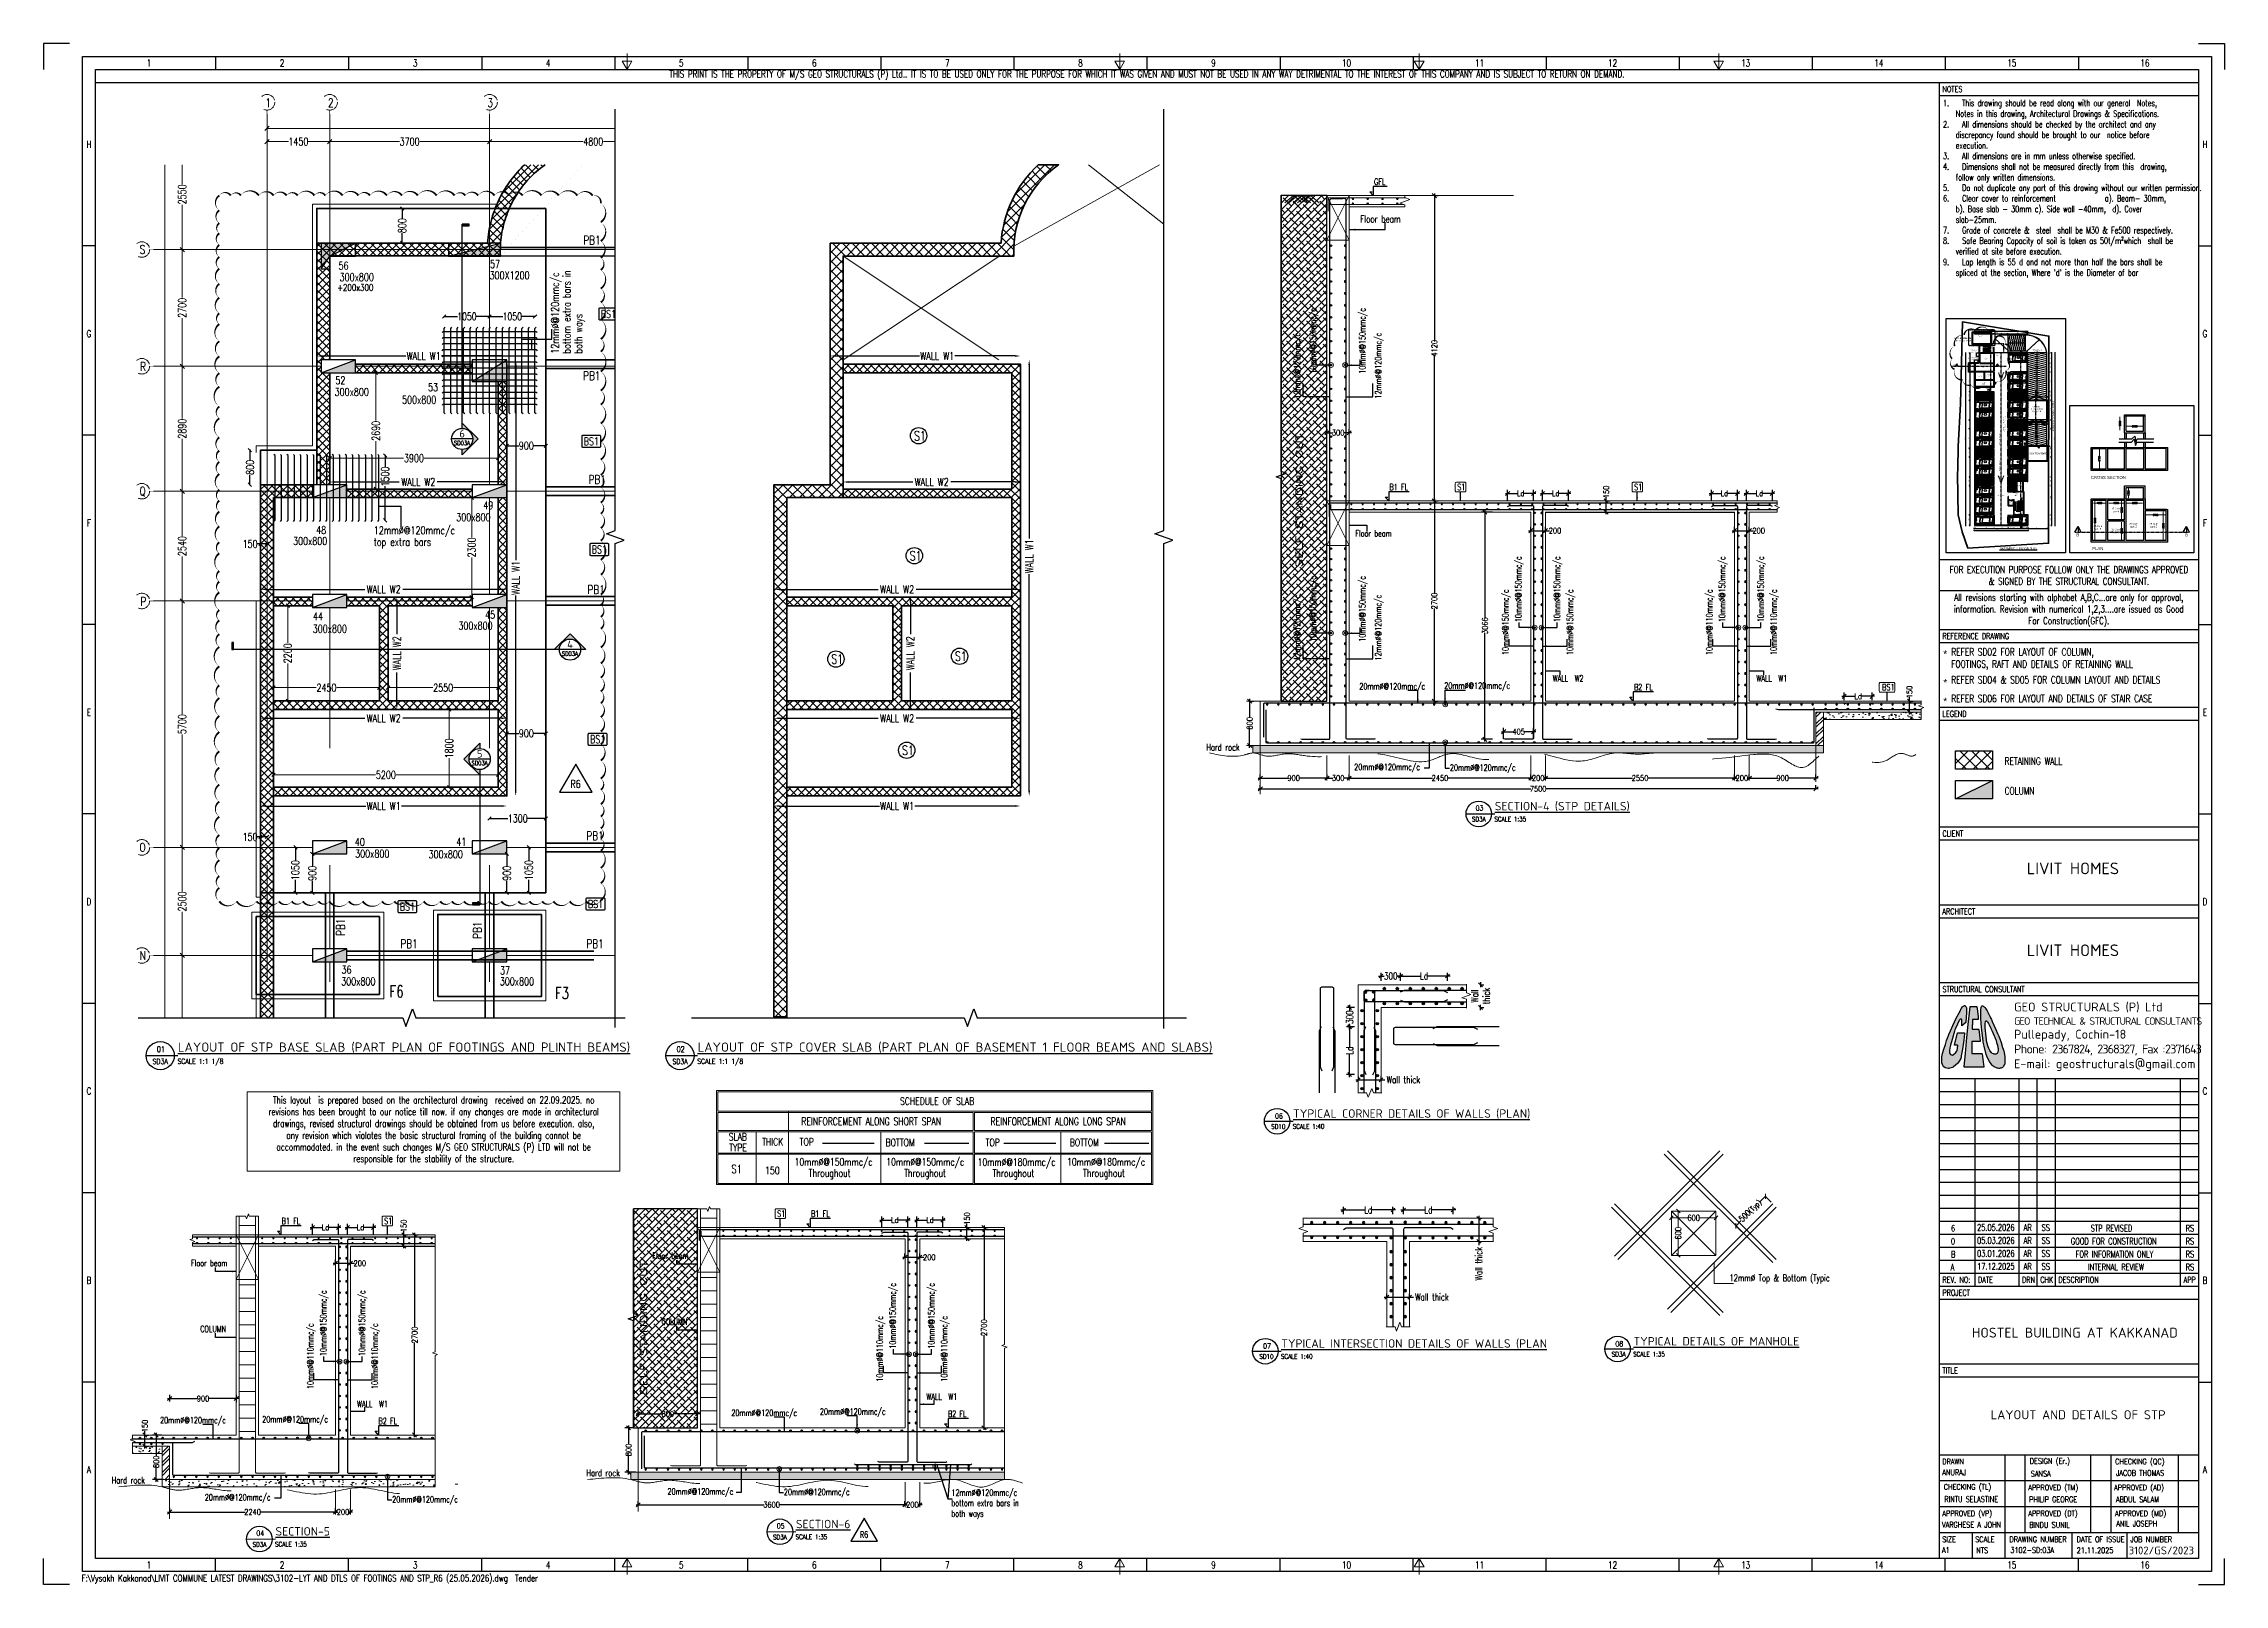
# Paper-space layout 'STP' of a CAD drawing. Header units: millimetres. Extents: x 371 to 1212, y 253 to 847.
# The model-space entities are those that its viewports show. They can reach past a viewport. Long polylines and large blocks are cut down to what shows.
import ezdxf
from ezdxf.enums import TextEntityAlignment as Align

# ---------------------------------------------------------------- set-up
doc = ezdxf.new("R2010")
doc.units = ezdxf.units.MM
doc.set_wipeout_variables(frame=1)
for name, pattern in [('CENTER', [2, 1.25, -0.25, 0.25, -0.25]), ('CENTER2', [28.575, 19.05, -3.175, 3.175, -3.175]), ('DASHED', [0.75, 0.5, -0.25]), ('DASHED2', [9.525, 6.35, -3.175]), ('DOT2', [0.125, 0, -0.125]), ('HIDDEN', [0.375, 0.25, -0.125]), ('HIDDEN2', [4.7625, 3.175, -1.5875]), ('PHANTOM2', [1.25, 0.625, -0.125, 0.125, -0.125, 0.125, -0.125])]:
    doc.linetypes.add(name, pattern=pattern)
doc.layers.get('Defpoints').update_dxf_attribs({"color": 250})
for name, color, linetype, lineweight in [('0 WALL 1-100', 30, 'Continuous', 18), ('0.TITLE BLOCK_0000_A1_P-NEW$0$Geo-Title Block', 21, 'Continuous', 25), ('0.title block_0000_a1_p-new$0$text', 7, 'Continuous', 20), ('0.title block_3098_a1_-new$0$0.title block_0000_a1 1020-new$0$Geo-Title Block', 21, 'Continuous', 25), ('0.title block_3098_a1_-new$0$Geo-Title Block', 21, 'Continuous', 25), ('0.title block_3098_a1_-new$0$text', 7, 'Continuous', 20), ('ARCHI EDITED FOR FIRE', 7, 'Continuous', 25), ('Geo @ Reft. Bar', 21, 'Continuous', 30), ('Geo Col Hatch', 66, 'Continuous', 5), ('Geo Col Size', 36, 'Continuous', 30), ('Geo Column', 10, 'Continuous', 25), ('Geo GF11.12.23$0$Geo Col Hatch', 66, 'Continuous', 5), ('Geo GF11.12.23$0$Geo Col Size', 7, 'Continuous', 13), ('Geo GF11.12.23$0$Geo Column', 10, 'Continuous', 25), ('Geo Rein Bar', 21, 'Continuous', 30), ('Geo Rein Un L-S', 180, 'Continuous', 9), ('Geo Section Line', 84, 'Continuous', 18), ('Geo Text 100', 7, 'Continuous', 30), ('Geo-Beam 3', 9, 'HIDDEN2', 40), ('Geo-BOTM.HOR.DIR', 6, 'Continuous', 30), ('Geo-BOTM.VERT.DIR', 21, 'Continuous', 30), ('Geo-COLUMN-NO', 3, 'Continuous', 30), ('Geo-COLUMNS', 10, 'Continuous', 30), ('Geo-Cutout_L', 18, 'Continuous', 18), ('Geo-Dim  Sec & Plan', 250, 'Continuous', 25), ('Geo-DIM-GRID', 144, 'CENTER2', 13), ('Geo-DIM-SLAB', 164, 'Continuous', 20), ('Geo-Footing', 22, 'Continuous', 40), ('Geo-Footing inner L', 48, 'Continuous', 20), ('Geo-Footing Name', 7, 'Continuous', 30), ('Geo-Footing Pcc L', 251, 'HIDDEN', 13), ('Geo-GRID', 250, 'CENTER2', 13), ('Geo-Grid L', 250, 'CENTER', 13), ('Geo-Hiden Rein', 156, 'HIDDEN', 5), ('Geo-PCC-PATT', 8, 'Continuous', 9), ('Geo-RCC-PATT-RAMP', 8, 'Continuous', 13), ('Geo-RCC-PATT-SW', 8, 'Continuous', 20), ('Geo-Rein Bar Main', 21, 'Continuous', 30), ('Geo-Rein Leader', 252, 'Continuous', 20), ('Geo-Rein Un L-S', 180, 'Continuous', 20), ('Geo-Retaining-W-L', 126, 'Continuous', 40), ('Geo-Sec Sml', 7, 'Continuous', 25), ('Geo-Section Line', 84, 'Continuous', 18), ('Geo-TEXT', 7, 'Continuous', 30), ('Geo-TEXT-SLAB', 232, 'Continuous', 30), ('Geo-Title Block', 21, 'Continuous', 25), ('GRID LINE', 250, 'CENTER', 9)]:
    doc.layers.add(name, color=color, linetype=linetype, lineweight=lineweight)
doc.layers.add('0.title block_3098_a1_-new$0$Geo@ Mark', color=7, linetype='Continuous', lineweight=15, true_color=0x705400)
for name, color, linetype in [('A-DIM-GRID', 7, 'Continuous'), ('Geo-Text 100', 7, 'Continuous'), ('GEO-TITTLE HEAD', 206, 'Continuous'), ('TEXT', 2, 'Continuous')]:
    doc.layers.add(name, color=color, linetype=linetype)
doc.layers.get('Defpoints').freeze()
doc.styles.add('0.title block_0000_a1_p-new$0$simplex', font='simplex.shx', dxfattribs={"width": 0.75})
doc.styles.add('0.title block_3098_a1_-new$0$ISCOPEUR', font='isocpeur.ttf')
doc.styles.add('0.title block_3098_a1_-new$0$Rm_1-1@2.5mm_Jurong', font='romans.shx', dxfattribs={"width": 0.8, "height": 2.5})
doc.styles.add('0.title block_3098_a1_-new$0$simplex', font='simplex.shx', dxfattribs={"width": 0.75})
doc.styles.add('30', font='arial.ttf', dxfattribs={"height": 30})
doc.styles.add('Geo GF11.12.23$0$simplex', font='simplex.shx', dxfattribs={"width": 0.75})
doc.styles.add('Geo T Arial', font='arial.ttf', dxfattribs={"width": 0.75})
doc.styles.add('Geo Txt Narr', font='simplex8.shx')
doc.styles.add('ISCOPEUR', font='isocpeur.ttf')
doc.styles.add('MtXpl_ISOCPEUR', font='')
doc.styles.add('simplex', font='simplex.shx', dxfattribs={"width": 0.75})
doc.styles.get("Standard").update_dxf_attribs({"font": 'arial.ttf'})
doc.styles.get('MtXpl_ISOCPEUR').set_extended_font_data('ISOCPEUR', bold=True)
doc.dimstyles.new('Geo1-30 Dim 100', dxfattribs={"dimtxt": 75, "dimasz": 55, "dimexe": 50, "dimexo": 0.2, "dimgap": 0.1, "dimtad": 0, "dimdec": 0, "dimdsep": 46, "dimtxsty": 'simplex', "dimblk": 'OBLIQUE', "dimcen": 5, "dimdle": 30, "dimclrd": 252, "dimclre": 252, "dimclrt": 34, "dimadec": 0, "dimazin": 0, "dimtfac": 1, "dimtdec": 0, "dimtmove": 0, "dimatfit": 3, "dimfxl": 100, "dimfxlon": 1, "dimlwd": -1, "dimlwe": -1, "dimarcsym": 0})
doc.dimstyles.new('Geo1-35 Dim 100', dxfattribs={"dimtxt": 82, "dimasz": 50, "dimexe": 0.11, "dimexo": 0.2, "dimgap": 0.1, "dimtad": 0, "dimdec": 0, "dimdsep": 46, "dimtxsty": 'simplex', "dimblk": 'OBLIQUE', "dimcen": 5, "dimdle": 11, "dimclrd": 252, "dimclre": 252, "dimclrt": 34, "dimadec": 0, "dimazin": 0, "dimtfac": 1, "dimtdec": 0, "dimtmove": 0, "dimatfit": 3, "dimldrblk": 'OBLIQUE', "dimfxl": 1, "dimlwd": -1, "dimlwe": -1, "dimarcsym": 0})
doc.dimstyles.new('Geo1-40 Dim 100', dxfattribs={"dimtxt": 108, "dimasz": 60, "dimexe": 50, "dimexo": 0.2, "dimgap": 0.1, "dimtad": 0, "dimdec": 0, "dimdsep": 46, "dimtxsty": 'simplex', "dimblk": 'OBLIQUE', "dimcen": 4.5, "dimdle": 40, "dimclrd": 252, "dimclre": 252, "dimclrt": 34, "dimadec": 0, "dimazin": 0, "dimtfac": 1, "dimtdec": 0, "dimtmove": 0, "dimatfit": 3, "dimldrblk": 'OBLIQUE', "dimfxl": 1, "dimlwd": -1, "dimlwe": -1, "dimarcsym": 0})
doc.dimstyles.new('Geo1-50 @ BEAM-NAME', dxfattribs={"dimtxt": 230, "dimasz": 130, "dimexe": 0.11, "dimexo": 0.2, "dimgap": 0.1, "dimtad": 0, "dimdec": 0, "dimdsep": 46, "dimtxsty": 'simplex', "dimcen": 5, "dimdle": 11, "dimse1": 1, "dimse2": 1, "dimclrd": 256, "dimclre": 251, "dimclrt": 7, "dimadec": 0, "dimazin": 0, "dimtfac": 1, "dimtdec": 0, "dimtmove": 0, "dimatfit": 3, "dimfxl": 1, "dimlwd": 15, "dimlwe": 9, "dimarcsym": 0})
doc.dimstyles.new('Geo1-50 Dim 100 GRID', dxfattribs={"dimtxt": 125, "dimasz": 50, "dimexe": 0.11, "dimexo": 0.2, "dimgap": 0.1, "dimtad": 0, "dimdec": 0, "dimdsep": 46, "dimtxsty": 'simplex', "dimblk": 'ARCHTICK', "dimcen": 5, "dimdle": 11, "dimclrd": 8, "dimclre": 251, "dimclrt": 142, "dimadec": 0, "dimazin": 0, "dimtfac": 1, "dimtdec": 0, "dimtmove": 0, "dimatfit": 3, "dimldrblk": 'ARCHTICK', "dimfxl": 1, "dimlwd": 15, "dimlwe": 9, "dimarcsym": 0})
doc.dimstyles.new('Geo1-60 Dim 100', dxfattribs={"dimtxt": 140, "dimasz": 110, "dimexe": 0.11, "dimexo": 0.2, "dimgap": 0.1, "dimtad": 0, "dimdec": 0, "dimdsep": 46, "dimtxsty": 'simplex', "dimblk": 'OBLIQUE', "dimcen": 5, "dimdle": 11, "dimclrd": 252, "dimclre": 252, "dimclrt": 34, "dimadec": 0, "dimazin": 0, "dimtfac": 1, "dimtdec": 0, "dimtmove": 0, "dimatfit": 3, "dimfxl": 1, "dimlwd": -1, "dimlwe": -1, "dimarcsym": 0})
doc.dimstyles.new('Geo1-80 Dim 100', dxfattribs={"dimtxt": 180, "dimasz": 80, "dimexe": 0.11, "dimexo": 0.2, "dimgap": 0.1, "dimtad": 0, "dimdec": 0, "dimdsep": 46, "dimtxsty": 'simplex', "dimblk": 'OBLIQUE', "dimcen": 5, "dimdle": 11, "dimse1": 1, "dimse2": 1, "dimclrd": 226, "dimclre": 252, "dimclrt": 6, "dimadec": 0, "dimazin": 0, "dimtfac": 1, "dimtdec": 0, "dimtmove": 0, "dimatfit": 3, "dimldrblk": 'OBLIQUE', "dimfxl": 1, "dimlwd": -1, "dimlwe": -1, "dimarcsym": 0})
pattern_1 = [(90, (-6270091.23, 175321.22), (-150, 150), [150, -150]), (180, (-6270091.23, 175471.22), (-150, -150), [150, -150])]
pattern_2 = [(90, (-6270091.23, 183521.22), (-150, 150), [150, -150]), (180, (-6270091.23, 183671.22), (-150, -150), [150, -150])]
pattern_3 = [(90, (-6270091.23, 191721.22), (-150, 150), [150, -150]), (180, (-6270091.23, 191871.22), (-150, -150), [150, -150])]
pattern_4 = [(50, (43995.43, -73415.77), (182.18467, -15.9391), [19.05, -209.55]), (355, (43995.43, -73415.77), (-35.2434, 191.05685), [15.24, -167.6406]), (100.45144, (44010.61, -73417.1), (146.94125, 175.11775), [16.19, -178.09024]), (46.1842, (43995.43, -73364.97), (271.07904, -42.0423), [28.575, -314.325]), (96.63556, (44018.02, -73368.47), (237.4041, 247.4261), [24.285, -267.1356]), (351.18415, (43995.43, -73364.97), (237.4041, 247.4261), [22.86, -251.4597]), (21, (44020.83, -73377.67), (151.6144, -102.2652), [19.05, -209.55]), (326, (44020.83, -73377.67), (61.80203, 184.18797), [15.24, -167.64]), (71.45144, (44033.46, -73386.19), (213.4164, 81.92277), [16.19, -178.08994]), (37.5, (43995.43, -73415.77), (3.088603, 84.55504), [0, -165.608, 0, -170.18, 0, -168.275]), (7.5, (43995.43, -73415.77), (66.81966, 100.18057), [0, -97.028, 0, -161.798, 0, -64.135]), (327.5, (43938.79, -73415.77), (135.590595, -5.728744), [0, -63.5, 0, -198.12, 0, -262.89]), (317.5, (43913.39, -73415.77), (148.12918, 25.4265), [0, -82.55, 0, -131.572, 0, -186.69])]

psp = doc.layouts.new('STP')

# ---------------------------------------------------------------- texts
at = {"style": 'simplex', "width": 0.75}
for s, p in [('6', (1106.32, 388.8)), ('25.05.2026', (1116.38, 389.11)), ('AR', (1134.36, 389.1)), ('SS', (1141.29, 389.06)), ('STP REVISED', (1160.22, 388.83)), ('RS', (1196.81, 388.82)), ('0', (1106.32, 383.8)), ('B', (1106.32, 378.8)), ('05.03.2026', (1116.38, 384.11)), ('03.01.2026', (1116.38, 379.11)), ('AR', (1134.36, 384.1)), ('AR', (1134.36, 379.1)), ('SS', (1141.29, 384.06)), ('SS', (1141.29, 379.06)), ('GOOD FOR CONSTRUCTION ', (1152.54, 383.83)), ('FOR INFORMATION ONLY', (1154.4, 378.83)), ('RS', (1196.81, 383.82)), ('RS', (1196.81, 378.82)), ('A', (1106.23, 373.82)), ('17.12.2025', (1116.38, 374.13)), ('AR', (1134.36, 374.12)), ('SS', (1141.29, 374.08)), ('INTERNAL REVIEW', (1159.22, 373.85)), ('RS', (1196.81, 373.83))]:
    psp.add_text(s, height=2.5, dxfattribs=at).set_placement(p)
at = {"linetype": 'Continuous', "lineweight": 25, "ltscale": 50, "insert": (1103.26, 825.1), "char_height": 2.45, "attachment_point": 1, "style": 'simplex'}
psp.add_mtext_dynamic_manual_height_columns("\\pxi-2,l2,t3;{\\C7;1.^IThis drawing should be read along with our general  Notes,  Notes in this drawing, Architectural Drawings & Specifications.\\P2.^IAll dimensions should be checked by the architect and any discrepancy found should be brought to our  notice before execution.\\P3.^IAll dimensions are in mm unless otherwise specified.\\P4.^IDimensions shall not be measured directly from this  drawing, follow only written dimensions.\\P5.^IDo not duplicate any part of this drawing without our written permission.\\P6.^IClear cover to reinforcement               a). Beam- 30mm,   b). Base slab - 30mm c). Side wall -40mm,  d). Cover slab-25mm.\\P7.^IGrade of concrete &  steel  shall be M30 & Fe500 respectively.\\P8.^ISafe Bearing Capacity of soil is taken as 50t/m²which  shall be verified at site before execution.\\P9.^ILap length is 55 d} and not more than half the bars shall be spliced at the section,{\\C7; Where 'd' is the Diameter of bar\\P  }", width=96.3712, gutter_width=17.5, heights=[122.45], dxfattribs=at)
at = {"layer": 'Geo-Text 100'}
for p in [(1103.34, 610.08, 0), (1103.34, 599.08, 0), (1103.34, 591.86, 0)]:
    psp.add_text('*', height=2.8, dxfattribs=at).set_placement(p)
at = {"layer": 'Geo-Text 100', "style": 'simplex', "width": 0.75}
for s, p in [('REFER SD04 & SD05 FOR COLUMN LAYOUT AND DETAILS ', (1106.41, 600.11, 0)), ('REFER SD06 FOR LAYOUT AND DETAILS OF STAIR CASE', (1106.41, 592.89, 0)), ('RETAINING WALL', (1127.02, 568.76, 0)), ('COLUMN', (1127.02, 557.31, 0))]:
    psp.add_text(s, height=2.8, dxfattribs=at).set_placement(p)
at = {"layer": 'Geo-Text 100', "style": 'MtXpl_ISOCPEUR'}
psp.add_text('LAYOUT AND DETAILS OF STP', height=3.5, dxfattribs=at).set_placement((1121.62, 316.42))
at = {"layer": 'Geo-Text 100', "attachment_point": 1, "style": 'simplex'}
for s, insert, char_height, width in [('REFER SD02 FOR LAYOUT OF COLUMN,\\PFOOTINGS, RAFT AND DETAILS OF RETAINING WALL ', (1106.41, 613.66, 0), 2.8, 148.0365), ('\\pxqc,t46;{\\C7;This layout  is prepared based on the architectural drawing  received on\\C1; 22.09.2025\\C7;. no revisions has been brought to our notice till now. if any changes are made in architectural drawings, revised structural drawings should be obtained from us before execution. also, any revision which violates the basic structural framing of the building cannot be accommodated. in the event such changes M/S GEO STRUCTURALS (P) LTD will not be responsible for the stability of the structure.      }', (451.69, 440.81), 2.7, 139.0019)]:
    psp.add_mtext(s, dxfattribs=dict(at, insert=insert, char_height=char_height, width=width))

msp = doc.modelspace()

# ---------------------------------------------------------------- texts
at = {"color": 7, "lineweight": 20, "ltscale": 2000, "style": 'simplex', "width": 0.75}
for s, p in [('GFL', (53346, 8575.9)), ('B1 FL', (53554.6, 4455.9)), ('S1', (54469.8, 4455.9)), ('S1', (56855.5, 4455.9)), ('B1 FL', (63735.7, 4455.9)), ('S1', (65118.3, 4455.9)), ('S1', (69281.9, 4455.9)), ('B1 FL', (69740, 4455.9)), ('Floor beam', (53095.5, 3830.3)), ('Floor beam', (62513.8, 3888.7)), ('Floor beam', (67598.7, 3888.7)), ('COLUMN', (62636.4, 3001.2)), ('COLUMN', (67721.3, 3001.2)), ('WALL  W1', (64753.6, 1987.9)), ('WALL  W1', (71298.5, 1987.9)), ('20mm%%C@120mmc/c', (53147.6, 1769.2)), ('20mm%%C@120mmc/c', (54294.1, 1777.3)), ('WALL  W2', (55758.9, 1873.3)), ('B2 FL', (56855, 1755.9)), ('WALL  W1', (58508.9, 1873.3)), ('BS1', (60204.3, 1755.9)), ('20mm%%C@120mmc/c', (62094.3, 1769.2)), ('20mm%%C@120mmc/c', (63473, 1781.5)), ('B2 FL', (65042.5, 1755.9)), ('20mm%%C@120mmc/c', (68664.8, 1769.2)), ('20mm%%C@120mmc/c', (69859.7, 1786)), ('B2 FL', (71587.4, 1755.9)), ('20mm%%C@120mmc/c', (53077.6, 678.2)), ('20mm%%C@120mmc/c', (54369.7, 671.2)), ('20mm%%C@120mmc/c', (62697.6, 727.9)), ('20mm%%C@120mmc/c', (65226.9, 700.2)), ('20mm%%C@120mmc/c', (67802.6, 707.9)), ('20mm%%C@120mmc/c', (69373.4, 700.9))]:
    msp.add_text(s, height=85, dxfattribs=at).set_placement(p)
for s, p in [('10mm%%C@150mmc/c', (52564.8, 6026.6)), ('10mm%%C@150mmc/c', (53229.1, 6026.6)), ('12mm%%C@120mmc/c', (52349.7, 5691.8)), ('12mm%%C@120mmc/c', (53444.2, 5691.8)), ('10mm%%C@150mmc/c', (55336.2, 2675.2)), ('10mm%%C@150mmc/c', (55857.7, 2675.2)), ('10mm%%C@150mmc/c', (58086.2, 2675.2)), ('10mm%%C@150mmc/c', (58607.7, 2675.2)), ('10mm%%C@150mmc/c', (64339.1, 2675.2)), ('10mm%%C@150mmc/c', (64860.7, 2675.2)), ('10mm%%C@150mmc/c', (70884, 2675.2)), ('10mm%%C@150mmc/c', (71405.6, 2675.2)), ('10mm%%C@150mmc/c', (52564.8, 2410)), ('10mm%%C@150mmc/c', (53229.1, 2410)), ('12mm%%C@120mmc/c', (52349.7, 2156.8)), ('12mm%%C@120mmc/c', (53444.2, 2156.8)), ('10mm%%C@150mmc/c', (55162.4, 2230.5)), ('10mm%%C@150mmc/c', (56031.6, 2230.5)), ('10mm%%C@110mmc/c', (57912.4, 2230.5)), ('10mm%%C@110mmc/c', (58781.6, 2230.5)), ('10mm%%C@110mmc/c', (64165.3, 2230.5)), ('10mm%%C@110mmc/c', (65034.5, 2230.5)), ('10mm%%C@110mmc/c', (70710.2, 2230.5)), ('10mm%%C@110mmc/c', (71579.4, 2230.5))]:
    msp.add_text(s, height=85, rotation=90, dxfattribs=at).set_placement(p)
at = {"color": 2, "transparency": 33554610, "style": 'simplex', "width": 1.5}
for p in [(52381.3, 3412.6), (67524.7, 2054.6)]:
    msp.add_text('SELF STANDING CUT', height=90, rotation=90, dxfattribs=at).set_placement(p)
at = {"color": 7, "insert": (71634.5, 779), "char_height": 85, "width": 1054.913, "attachment_point": 1, "style": 'simplex'}
msp.add_mtext('{\\C256;12mm%%C@120mmc/c bottom extra bars in both ways}', dxfattribs=at)
at = {"layer": 'Geo Text 100', "style": 'simplex', "width": 0.75}
for s, height, p in [('SCHEDULE OF SLAB ', 216, (72610.2, 9937.2)), ('REINFORCEMENT ALONG SHORT SPAN', 216, (69756.2, 9352.6)), ('REINFORCEMENT ALONG LONG SPAN', 216, (75229, 9352.6)), ('SLAB ', 216, (67655.3, 8907.7)), ('THICK', 216, (68622.9, 8759.5)), ('TOP', 216, (69708.7, 8759.4)), ('BOTTOM', 216, (72192.9, 8742.7)), ('TOP', 216, (75085.2, 8742.7)), ('BOTTOM', 216, (77521.5, 8742.7)), ('TYPE', 216, (67667.3, 8595.4)), ('10mm%%C@150mmc/c', 216, (69562.2, 8179.6)), ('10mm%%C@150mmc/c', 216, (72213.4, 8179.6)), ('10mm%%C@180mmc/c', 216, (74853.6, 8173.4)), ('10mm%%C@180mmc/c', 216, (77441.4, 8179.6)), ('S1', 240, (67732.5, 7962.2)), ('150', 220, (68705.4, 7928.6)), ('Throughout ', 216, (69969.5, 7858.6)), ('Throughout ', 216, (72729.5, 7858.6)), ('Throughout ', 216, (75284.2, 7852.4)), ('Throughout ', 216, (77904.5, 7858.6))]:
    msp.add_text(s, height=height, dxfattribs=at).set_placement(p)
at = {"layer": 'Geo-Text 100', "style": 'simplex', "width": 0.75}
for s, height, p in [('Floor beam', 95, (53159.3, 8069.3)), ('Hard rock', 90, (51080.3, 941.8, 0)), ('Hard rock', 90, (61438.6, 956.5, 0)), ('Hard rock', 90, (66707.4, 956.5, 0))]:
    msp.add_text(s, height=height, dxfattribs=at).set_placement(p)
at = {"layer": 'Geo-Text 100', "insert": (63856.8, 7541, 0), "char_height": 90, "width": 1433.202, "attachment_point": 1, "line_spacing_factor": 1.676686, "style": 'simplex'}
msp.add_mtext('\\pxsm1;12mm%%C Top & Bottom (Typical)', dxfattribs=at)
at = {"layer": 'Geo-TEXT-SLAB', "color": 0, "style": 'simplex', "width": 0.75}
for p in [(118761.1, 52774.3), (118661.2, 49999.7), (116846.6, 47609.8), (119708.7, 47674.2), (118485, 45500)]:
    msp.add_text('S1', height=215.34, dxfattribs=at).set_placement(p)
at = {"layer": 'Geo-TEXT-SLAB', "color": 7, "linetype": 'Continuous', "style": 'simplex', "width": 0.75}
msp.add_text('R6', height=85.6, dxfattribs=at).set_placement((70455.4, 126.9), align=Align.CENTER)

# ---------------------------------------------------------------- blocks, each defined once
blk = doc.blocks.new('0.title block_3098_a1_-new$0$A$Ccd50c4a5')
at = {"layer": '0.title block_3098_a1_-new$0$Geo@ Mark'}
blk.add_line((0, 0), (0, -12.3), dxfattribs=at)
blk.add_lwpolyline([(0, 0), (-3.8, -6.6), (3.8, -6.6)], close=True, dxfattribs=at)
blk = doc.blocks.new('0.title block_3098_a1_-new$0$GEO')
at = {"layer": '0.title block_3098_a1_-new$0$0.title block_0000_a1 1020-new$0$Geo-Title Block', "true_color": 0x0a47ff}
h = blk.add_hatch(color=160, dxfattribs=at)
h.dxf.hatch_style = 1
h.paths.add_polyline_path([(1.36, 10.45), (1.52, 10.33), (1.71, 10.19), (1.81, 10.11), (1.93, 10.01), (1.98, 9.95), (2.03, 9.9), (2.35, 9.42), (2.75, 8.76), (3.11, 8.03), (3.31, 7.65), (3.37, 7.53), (3.47, 7.36), (3.6, 7.11), (3.78, 6.78), (4.04, 6.24), (4.31, 5.62), (4.62, 4.93), (5.2, 3.6), (5.87, 2.05), (6.54, 0.58), (6.97, -0.39), (7.47, -1.66), (7.56, -1.88), (7.69, -2.28), (7.79, -2.57), (8.17, -3.95), (8.19, -4.03), (8.66, -5.37), (8.69, -5.46), (8.71, -5.58), (9.13, -7.67), (9.15, -7.8), (9.16, -7.86), (9.17, -8.04), (9.17, -9.71), (9.17, -9.84), (9.16, -9.95), (9.12, -10.22), (9.1, -10.34), (9.07, -10.44), (9.04, -10.51), (8.49, -11.39), (8.43, -11.47), (8.36, -11.52), (8.26, -11.59), (8.03, -11.69), (7.77, -11.79), (7.46, -11.86), (7.23, -11.9), (7.14, -11.92), (7.02, -11.93), (6.59, -11.85), (6.43, -11.83), (6.19, -11.75), (5.29, -11.34), (4.94, -11.13), (4.63, -10.82), (4.54, -10.72), (4.48, -10.65), (3.6, -9.47), (2.87, -8.06), (2.42, -6.95), (1.68, -3.94), (1.39, -2.49), (1.36, -2.31), (1.33, -2.19), (0.89, 1.79), (0.61, 4.12), (0.47, 6.19), (0.48, 8.41), (0.49, 9.01), (0.51, 9.12), (0.6, 9.88), (0.75, 10.26), (0.87, 10.45), (0.9, 10.49), (0.95, 10.55), (1.01, 10.56), (1.08, 10.56), (1.17, 10.54), (1.25, 10.51)])
h.paths.add_polyline_path([(2.55, 5.05), (2.63, 4.99), (2.73, 4.92), (2.79, 4.88), (2.85, 4.82), (2.88, 4.79), (2.91, 4.76), (3.08, 4.51), (3.29, 4.16), (3.48, 3.77), (3.58, 3.57), (3.62, 3.5), (3.67, 3.41), (3.74, 3.28), (3.84, 3.11), (3.97, 2.82), (4.12, 2.49), (4.28, 2.12), (4.59, 1.42), (4.95, 0.59), (5.3, -0.19), (5.53, -0.7), (5.79, -1.37), (5.84, -1.49), (5.91, -1.7), (5.96, -1.86), (6.16, -2.59), (6.18, -2.63), (6.43, -3.34), (6.44, -3.39), (6.45, -3.46), (6.67, -4.57), (6.69, -4.64), (6.69, -4.67), (6.7, -4.76), (6.7, -5.65), (6.69, -5.72), (6.69, -5.78), (6.67, -5.92), (6.66, -5.98), (6.64, -6.04), (6.63, -6.07), (6.34, -6.54), (6.3, -6.58), (6.27, -6.61), (6.22, -6.64), (6.09, -6.7), (5.95, -6.75), (5.79, -6.79), (5.67, -6.81), (5.62, -6.82), (5.55, -6.83), (5.33, -6.79), (5.24, -6.77), (5.11, -6.73), (4.64, -6.52), (4.45, -6.4), (4.29, -6.24), (4.24, -6.19), (4.2, -6.15), (3.74, -5.52), (3.35, -4.77), (3.11, -4.18), (2.72, -2.59), (2.57, -1.81), (2.55, -1.72), (2.54, -1.65), (2.3, 0.46), (2.15, 1.69), (2.08, 2.79), (2.08, 3.97), (2.09, 4.29), (2.1, 4.35), (2.15, 4.75), (2.22, 4.96), (2.29, 5.05), (2.31, 5.07), (2.34, 5.11), (2.37, 5.12), (2.4, 5.11), (2.45, 5.1), (2.49, 5.09)], flags=16)
h.paths.add_polyline_path([(1.55, -11.42), (1.53, -11.42), (-5.42, -11.42), (-5.44, -11.42), (-5.46, -11.41), (-5.48, -11.4), (-5.49, -11.39), (-5.5, -11.38), (-5.5, -11.35), (-5.5, -11.33), (-5.51, -11.26), (-5.51, -11.25), (-5.51, -11.23), (-5.51, -11.21), (-5.51, -11.2), (-5.51, -11.19), (-5.03, -6.53), (-4.46, -0.83), (-3.99, 3.82), (-3.47, 9.11), (-3.36, 10.15), (-3.34, 10.2), (-3.31, 10.23), (-3.29, 10.24), (-1.03, 10.24), (-1, 10.24), (-0.97, 10.23), (-0.94, 10.21), (-0.91, 10.17), (-0.88, 10.13), (-0.87, 10.1), (-0.78, 9.65), (-0.75, 9.47), (-0.47, 6.73), (-0.39, 5.73), (-0.4, 5.69), (-0.42, 5.66), (-0.46, 5.65), (-2.35, 5.65), (-2.39, 5.64), (-2.43, 5.63), (-2.47, 5.6), (-2.5, 5.55), (-2.51, 5.5), (-2.53, 3.74), (-2.55, 3.58), (-2.65, 2.27), (-2.64, 2.2), (-2.6, 2.17), (-2.56, 2.16), (-0.41, 2.16), (-0.34, 2.15), (-0.29, 2.15), (-0.27, 2.13), (-0.26, 2.1), (-0.25, 2.06), (0.25, -2.06), (0.27, -2.2), (0.26, -2.24), (0.24, -2.27), (0.22, -2.28), (0.2, -2.29), (-2.63, -2.29), (-2.68, -2.3), (-2.7, -2.3), (-2.71, -2.31), (-2.73, -2.33), (-2.74, -2.35), (-2.75, -2.37), (-2.76, -2.4), (-2.76, -2.42), (-2.75, -6.37), (-2.75, -6.45), (-2.74, -6.48), (-2.73, -6.49), (-2.71, -6.5), (-2.69, -6.51), (-2.66, -6.51), (0.82, -6.51), (0.85, -6.51), (0.86, -6.52), (0.88, -6.54), (0.9, -6.56), (0.91, -6.59), (0.92, -6.6), (0.93, -6.63), (0.94, -6.66), (1.12, -7.67), (1.49, -10.51), (1.58, -11.26), (1.59, -11.37), (1.59, -11.4), (1.57, -11.41)])
h.paths.add_polyline_path([(-6.11, -5.02), (-6.49, -7.4), (-6.56, -7.88), (-6.62, -8.25), (-6.65, -8.33), (-7.06, -8.99), (-7.49, -9.68), (-7.69, -9.99), (-7.83, -10.14), (-9.33, -11.36), (-9.45, -11.44), (-11, -11.91), (-11.16, -11.92), (-11.74, -11.85), (-12.31, -11.66), (-12.8, -11.4), (-12.84, -11.36), (-12.94, -11.26), (-13.01, -11.1), (-13.46, -9.9), (-13.48, -9.82), (-13.49, -9.55), (-13.49, -8.74), (-13.49, -7.98), (-13.49, -7.91), (-13.49, -7.83), (-13.47, -7.71), (-13.22, -6.52), (-12.78, -5.02), (-12.22, -3.3), (-11.77, -1.89), (-11.34, -0.71), (-11.22, -0.43), (-10.94, 0.25), (-10.38, 1.52), (-9.54, 3.48), (-8.32, 6.08), (-7.27, 8.05), (-6.93, 8.68), (-6.5, 9.55), (-6.44, 9.65), (-6.04, 10.21), (-5.86, 10.36), (-5.7, 10.47), (-5.43, 10.58), (-5.31, 10.62), (-5.2, 10.6), (-5.1, 10.54), (-4.92, 10.31), (-4.79, 10.09), (-4.65, 9.85), (-4.58, 9.56), (-4.57, 9.22), (-4.57, 8.34), (-4.58, 8.05), (-4.82, 4.8), (-4.84, 4.55), (-6.26, 3.4), (-6.35, 3.35), (-6.28, 4.19), (-6.27, 4.73), (-6.29, 5.22), (-6.36, 5.61), (-6.47, 5.8), (-6.64, 5.83), (-6.76, 5.75), (-6.97, 5.6), (-7.09, 5.44), (-7.2, 5.28), (-7.85, 4), (-8.55, 2.41), (-8.76, 1.9), (-8.94, 1.41), (-9.83, -1.5), (-10.37, -3.6), (-10.58, -4.54), (-10.73, -5.52), (-10.75, -5.92), (-10.72, -6.34), (-10.37, -6.93), (-10.07, -7.1), (-9.7, -7.11), (-9.21, -6.85), (-8.54, -6.29), (-8.11, -5.72), (-7.94, -5.44), (-7.71, -3.73), (-7.81, -3.63), (-8.87, -3.63), (-8.99, -3.53), (-7.83, 0.82), (-7.79, 0.86), (-7.72, 0.89), (-5.52, 0.89), (-5.45, 0.88), (-5.39, 0.87), (-5.35, 0.84), (-5.34, 0.77), (-5.35, 0.66), (-5.48, -0.57), (-5.62, -1.73)])
at = {"layer": '0.title block_3098_a1_-new$0$0.title block_0000_a1 1020-new$0$Geo-Title Block', "color": 7}
for points in [[(-6.11, -5.02), (-6.49, -7.4), (-6.56, -7.88), (-6.62, -8.25), (-6.65, -8.33), (-7.06, -8.99), (-7.49, -9.68), (-7.69, -9.99), (-7.83, -10.14), (-9.33, -11.36), (-9.45, -11.44), (-11, -11.91), (-11.16, -11.92), (-11.74, -11.85), (-12.31, -11.66), (-12.8, -11.4), (-12.84, -11.36), (-12.94, -11.26), (-13.01, -11.1), (-13.46, -9.9), (-13.48, -9.82), (-13.49, -9.55), (-13.49, -8.74), (-13.49, -7.98), (-13.49, -7.91), (-13.49, -7.83), (-13.47, -7.71), (-13.22, -6.52), (-12.78, -5.02), (-12.22, -3.3), (-11.77, -1.89), (-11.34, -0.71), (-11.22, -0.43), (-10.94, 0.25), (-10.38, 1.52), (-9.54, 3.48), (-8.32, 6.08), (-7.27, 8.05), (-6.93, 8.68), (-6.5, 9.55), (-6.44, 9.65), (-6.04, 10.21), (-5.86, 10.36), (-5.7, 10.47), (-5.43, 10.58), (-5.31, 10.62), (-5.2, 10.6), (-5.1, 10.54), (-4.92, 10.31), (-4.79, 10.09), (-4.65, 9.85), (-4.58, 9.56), (-4.57, 9.22), (-4.57, 8.34), (-4.58, 8.05), (-4.82, 4.8), (-4.84, 4.55), (-6.26, 3.4), (-6.35, 3.35), (-6.28, 4.19), (-6.27, 4.73), (-6.29, 5.22), (-6.36, 5.61), (-6.47, 5.8), (-6.64, 5.83), (-6.76, 5.75), (-6.97, 5.6), (-7.09, 5.44), (-7.2, 5.28), (-7.85, 4), (-8.55, 2.41), (-8.76, 1.9), (-8.94, 1.41), (-9.83, -1.5), (-10.37, -3.6), (-10.58, -4.54), (-10.73, -5.52), (-10.75, -5.92), (-10.72, -6.34), (-10.37, -6.93), (-10.07, -7.1), (-9.7, -7.11), (-9.21, -6.85), (-8.54, -6.29), (-8.11, -5.72), (-7.94, -5.44), (-7.71, -3.73), (-7.81, -3.63), (-8.87, -3.63), (-8.99, -3.53), (-7.83, 0.82), (-7.79, 0.86), (-7.72, 0.89), (-5.52, 0.89), (-5.45, 0.88), (-5.39, 0.87), (-5.35, 0.84), (-5.34, 0.77), (-5.35, 0.66), (-5.48, -0.57), (-5.62, -1.73)], [(1.55, -11.42), (1.53, -11.42), (-5.42, -11.42), (-5.44, -11.42), (-5.46, -11.41), (-5.48, -11.4), (-5.49, -11.39), (-5.5, -11.38), (-5.5, -11.35), (-5.5, -11.33), (-5.51, -11.26), (-5.51, -11.25), (-5.51, -11.23), (-5.51, -11.21), (-5.51, -11.2), (-5.51, -11.19), (-5.03, -6.53), (-4.46, -0.83), (-3.99, 3.82), (-3.47, 9.11), (-3.36, 10.15), (-3.34, 10.2), (-3.31, 10.23), (-3.29, 10.24), (-1.03, 10.24), (-1, 10.24), (-0.97, 10.23), (-0.94, 10.21), (-0.91, 10.17), (-0.88, 10.13), (-0.87, 10.1), (-0.78, 9.65), (-0.75, 9.47), (-0.47, 6.73), (-0.39, 5.73), (-0.4, 5.69), (-0.42, 5.66), (-0.46, 5.65), (-2.35, 5.65), (-2.39, 5.64), (-2.43, 5.63), (-2.47, 5.6), (-2.5, 5.55), (-2.51, 5.5), (-2.53, 3.74), (-2.55, 3.58), (-2.65, 2.27), (-2.64, 2.2), (-2.6, 2.17), (-2.56, 2.16), (-0.41, 2.16), (-0.34, 2.15), (-0.29, 2.15), (-0.27, 2.13), (-0.26, 2.1), (-0.25, 2.06), (0.25, -2.06), (0.27, -2.2), (0.26, -2.24), (0.24, -2.27), (0.22, -2.28), (0.2, -2.29), (-2.63, -2.29), (-2.68, -2.3), (-2.7, -2.3), (-2.71, -2.31), (-2.73, -2.33), (-2.74, -2.35), (-2.75, -2.37), (-2.76, -2.4), (-2.76, -2.42), (-2.75, -6.37), (-2.75, -6.45), (-2.74, -6.48), (-2.73, -6.49), (-2.71, -6.5), (-2.69, -6.51), (-2.66, -6.51), (0.82, -6.51), (0.85, -6.51), (0.86, -6.52), (0.88, -6.54), (0.9, -6.56), (0.91, -6.59), (0.92, -6.6), (0.93, -6.63), (0.94, -6.66), (1.12, -7.67), (1.49, -10.51), (1.58, -11.26), (1.59, -11.37), (1.59, -11.4), (1.57, -11.41)], [(1.36, 10.45), (1.52, 10.33), (1.71, 10.19), (1.81, 10.11), (1.93, 10.01), (1.98, 9.95), (2.03, 9.9), (2.35, 9.42), (2.75, 8.76), (3.11, 8.03), (3.31, 7.65), (3.37, 7.53), (3.47, 7.36), (3.6, 7.11), (3.78, 6.78), (4.04, 6.24), (4.31, 5.62), (4.62, 4.93), (5.2, 3.6), (5.87, 2.05), (6.54, 0.58), (6.97, -0.39), (7.47, -1.66), (7.56, -1.88), (7.69, -2.28), (7.79, -2.57), (8.17, -3.95), (8.19, -4.03), (8.66, -5.37), (8.69, -5.46), (8.71, -5.58), (9.13, -7.67), (9.15, -7.8), (9.16, -7.86), (9.17, -8.04), (9.17, -9.71), (9.17, -9.84), (9.16, -9.95), (9.12, -10.22), (9.1, -10.34), (9.07, -10.44), (9.04, -10.51), (8.49, -11.39), (8.43, -11.47), (8.36, -11.52), (8.26, -11.59), (8.03, -11.69), (7.77, -11.79), (7.46, -11.86), (7.23, -11.9), (7.14, -11.92), (7.02, -11.93), (6.59, -11.85), (6.43, -11.83), (6.19, -11.75), (5.29, -11.34), (4.94, -11.13), (4.63, -10.82), (4.54, -10.72), (4.48, -10.65), (3.6, -9.47), (2.87, -8.06), (2.42, -6.95), (1.68, -3.94), (1.39, -2.49), (1.36, -2.31), (1.33, -2.19), (0.89, 1.79), (0.61, 4.12), (0.47, 6.19), (0.48, 8.41), (0.49, 9.01), (0.51, 9.12), (0.6, 9.88), (0.75, 10.26), (0.87, 10.45), (0.9, 10.49), (0.95, 10.55), (1.01, 10.56), (1.08, 10.56), (1.17, 10.54), (1.25, 10.51)], [(2.55, 5.05), (2.63, 4.99), (2.73, 4.92), (2.79, 4.88), (2.85, 4.82), (2.88, 4.79), (2.91, 4.76), (3.08, 4.51), (3.29, 4.16), (3.48, 3.77), (3.58, 3.57), (3.62, 3.5), (3.67, 3.41), (3.74, 3.28), (3.84, 3.11), (3.97, 2.82), (4.12, 2.49), (4.28, 2.12), (4.59, 1.42), (4.95, 0.59), (5.3, -0.19), (5.53, -0.7), (5.79, -1.37), (5.84, -1.49), (5.91, -1.7), (5.96, -1.86), (6.16, -2.59), (6.18, -2.63), (6.43, -3.34), (6.44, -3.39), (6.45, -3.46), (6.67, -4.57), (6.69, -4.64), (6.69, -4.67), (6.7, -4.76), (6.7, -5.65), (6.69, -5.72), (6.69, -5.78), (6.67, -5.92), (6.66, -5.98), (6.64, -6.04), (6.63, -6.07), (6.34, -6.54), (6.3, -6.58), (6.27, -6.61), (6.22, -6.64), (6.09, -6.7), (5.95, -6.75), (5.79, -6.79), (5.67, -6.81), (5.62, -6.82), (5.55, -6.83), (5.33, -6.79), (5.24, -6.77), (5.11, -6.73), (4.64, -6.52), (4.45, -6.4), (4.29, -6.24), (4.24, -6.19), (4.2, -6.15), (3.74, -5.52), (3.35, -4.77), (3.11, -4.18), (2.72, -2.59), (2.57, -1.81), (2.55, -1.72), (2.54, -1.65), (2.3, 0.46), (2.15, 1.69), (2.08, 2.79), (2.08, 3.97), (2.09, 4.29), (2.1, 4.35), (2.15, 4.75), (2.22, 4.96), (2.29, 5.05), (2.31, 5.07), (2.34, 5.11), (2.37, 5.12), (2.4, 5.11), (2.45, 5.1), (2.49, 5.09)]]:
    blk.add_lwpolyline(points, close=True, dxfattribs=at)
blk = doc.blocks.new('0.title block_3098_a1_-new')
at = {"layer": '0.TITLE BLOCK_0000_A1_P-NEW$0$Geo-Title Block'}
for p, q in [((3383.4, 302.78), (3483.4, 302.78)), ((3408.82, 262.78), (3408.82, 302.78)), ((3416.55, 272.78), (3416.55, 302.78)), ((3441.96, 272.78), (3441.96, 302.78)), ((3449.7, 272.78), (3449.7, 302.78)), ((3475.67, 272.78), (3475.67, 302.78)), ((3383.4, 292.78), (3483.4, 292.78)), ((3383.4, 282.78), (3483.4, 282.78)), ((3383.4, 272.78), (3483.4, 272.78)), ((3396.11, 272.78), (3396.11, 262.78)), ((3434.58, 272.78), (3434.58, 262.78)), ((3455.9, 262.78), (3455.9, 272.78))]:
    blk.add_line(p, q, dxfattribs=at)
at = {"layer": '0.title block_3098_a1_-new$0$Geo-Title Block'}
for p, q in [((2718.72, 841.78), (2718.72, 836.78)), ((2770.03, 841.78), (2770.03, 836.78)), ((2821.34, 841.78), (2821.34, 836.78)), ((2872.65, 841.78), (2872.65, 836.78)), ((2923.97, 841.83), (2923.97, 836.83)), ((2975.28, 841.78), (2975.28, 836.78)), ((3026.59, 841.78), (3026.59, 836.78)), ((3077.9, 841.78), (3077.9, 836.78)), ((3129.22, 841.83), (3129.22, 836.83)), ((3180.53, 841.78), (3180.53, 836.78)), ((3231.84, 841.83), (3231.84, 836.83)), ((3283.15, 841.83), (3283.15, 836.83)), ((3334.47, 841.83), (3334.47, 836.83)), ((3385.78, 841.83), (3385.78, 836.83)), ((3437.09, 841.83), (3437.09, 836.83)), ((2672.4, 831.78), (3483.4, 831.78)), ((3383.4, 831.78), (3383.4, 262.78)), ((3383.4, 826.78), (3483.4, 826.78)), ((2672.4, 768.78), (2667.4, 768.78)), ((3483.4, 768.78), (3488.4, 768.78)), ((2672.4, 695.78), (2667.4, 695.78)), ((3483.4, 695.78), (3488.4, 695.78)), ((3383.4, 647.92), (3483.4, 647.92)), ((3383.4, 635.92), (3483.4, 635.92)), ((2672.4, 622.78), (2667.4, 622.78)), ((3483.4, 622.78), (3488.4, 622.78)), ((3383.4, 620.92), (3483.4, 620.92)), ((3383.4, 615.92), (3483.4, 615.92)), ((3383.4, 590.92), (3483.4, 590.92)), ((3383.4, 585.92), (3483.4, 585.92)), ((2672.4, 549.78), (2667.4, 549.78)), ((3483.4, 549.78), (3488.4, 549.78)), ((3383.4, 544.78), (3483.4, 544.78)), ((3383.4, 539.78), (3483.4, 539.78)), ((3383.4, 514.78), (3483.4, 514.78)), ((3383.4, 509.78), (3483.4, 509.78)), ((3383.4, 484.78), (3483.4, 484.78)), ((3383.4, 479.78), (3483.4, 479.78)), ((2672.4, 476.78), (2667.4, 476.78)), ((3483.4, 476.78), (3488.4, 476.78)), ((3383.4, 447.78), (3483.4, 447.78)), ((3397.11, 447.78), (3397.11, 367.78)), ((3414.1, 447.78), (3414.1, 367.78)), ((3421.12, 447.78), (3421.12, 367.78)), ((3428.13, 447.78), (3428.13, 367.78)), ((3476.39, 447.78), (3476.39, 367.78)), ((3383.4, 442.78), (3483.4, 442.78)), ((3383.4, 437.78), (3483.4, 437.78)), ((3383.4, 432.78), (3483.4, 432.78)), ((3383.4, 427.78), (3483.4, 427.78)), ((3383.4, 422.78), (3483.4, 422.78)), ((3383.4, 417.78), (3483.4, 417.78)), ((3383.4, 412.78), (3483.4, 412.78)), ((2672.4, 403.78), (2667.4, 403.78)), ((3383.4, 407.78), (3483.4, 407.78)), ((3483.4, 403.78), (3488.4, 403.78)), ((3383.4, 402.78), (3483.4, 402.78)), ((3383.4, 397.78), (3483.4, 397.78)), ((3383.4, 392.78), (3483.4, 392.78)), ((3383.4, 387.78), (3483.4, 387.78)), ((3383.4, 382.78), (3483.4, 382.78)), ((3383.4, 377.78), (3483.4, 377.78)), ((3383.4, 372.78), (3483.4, 372.78)), ((3383.4, 367.78), (3483.4, 367.78)), ((3383.4, 362.78), (3483.4, 362.78)), ((3383.4, 337.78), (3483.4, 337.78)), ((2672.4, 330.78), (2667.4, 330.78)), ((3383.4, 332.78), (3483.4, 332.78)), ((3483.4, 330.78), (3488.4, 330.78)), ((2718.72, 257.78), (2718.72, 262.78)), ((2770.03, 257.78), (2770.03, 262.78)), ((2821.34, 257.78), (2821.34, 262.78)), ((2872.65, 257.78), (2872.65, 262.78)), ((2923.97, 257.73), (2923.97, 262.73)), ((2975.28, 257.78), (2975.28, 262.78)), ((3026.59, 257.78), (3026.59, 262.78)), ((3077.9, 257.78), (3077.9, 262.78)), ((3129.22, 257.73), (3129.22, 262.73)), ((3180.53, 257.78), (3180.53, 262.78)), ((3231.84, 257.73), (3231.84, 262.73)), ((3283.15, 257.73), (3283.15, 262.73)), ((3334.47, 257.73), (3334.47, 262.73)), ((3385.78, 257.73), (3385.78, 262.73)), ((3437.09, 257.73), (3437.09, 262.73))]:
    blk.add_line(p, q, dxfattribs=at)
at = {"layer": '0.title block_3098_a1_-new$0$Geo-Title Block', "color": 1}
for points in [[(2662.4, 846.78), (2652.4, 846.78), (2652.4, 836.78)], [(3483.4, 846.78), (3493.4, 846.78), (3493.4, 836.78)], [(2662.4, 252.78), (2652.4, 252.78), (2652.4, 262.78)], [(3483.4, 252.78), (3493.4, 252.78), (3493.4, 262.78)]]:
    blk.add_lwpolyline(points, dxfattribs=at)
at = {"layer": '0.title block_3098_a1_-new$0$Geo-Title Block'}
for points in [[(3488.4, 841.78), (3488.4, 257.78), (2667.4, 257.78), (2667.4, 841.78)], [(3483.4, 836.78), (3483.4, 262.78), (2672.4, 262.78), (2672.4, 836.78)]]:
    blk.add_lwpolyline(points, close=True, dxfattribs=at)
at = {"xscale": 1.074834123117395, "yscale": 1.074834123117395, "zscale": 1.074834123117395}
blk.add_blockref('0.title block_3098_a1_-new$0$GEO', (3398.93, 464.5, 0), dxfattribs=at)
at = {"layer": '0.title block_3098_a1_-new$0$Geo@ Mark', "xscale": -0.5, "yscale": 0.5, "zscale": 0.5, "rotation": 180}
for p in [(2877.4, 836.78), (3067.4, 836.78), (3182.9, 836.78), (3298.4, 836.78)]:
    blk.add_blockref('0.title block_3098_a1_-new$0$A$Ccd50c4a5', p, dxfattribs=at)
at = {"layer": '0.title block_3098_a1_-new$0$Geo@ Mark', "xscale": 0.5, "yscale": 0.5, "zscale": 0.5}
for p in [(2877.4, 262.78), (3067.4, 262.78), (3182.9, 262.78), (3298.4, 262.78)]:
    blk.add_blockref('0.title block_3098_a1_-new$0$A$Ccd50c4a5', p, dxfattribs=at)
at = {"style": 'MtXpl_ISOCPEUR'}
for p in [(3417.23, 526.55), (3417.23, 494.99)]:
    blk.add_text('LIVIT HOMES', height=4.5, dxfattribs=at).set_placement(p)
at = {"linetype": 'Continuous', "lineweight": 25, "ltscale": 50, "char_height": 2.7, "attachment_point": 1, "style": '0.title block_3098_a1_-new$0$simplex'}
for s, width, insert in [('\\pxqc;FOR EXECUTION PURPOSE FOLLOW ONLY THE DRAWINGS APPROVED & SIGNED BY THE STRUCTURAL CONSULTANT.', 100.1034, (3383.4, 645.36)), ('\\pxqc;All revisions starting with alphabet A,B,C...are only for approval, information. Revision with numerical 1,2,3....are issued as Good For Construction(GFC).', 100, (3383.4, 634.67))]:
    blk.add_mtext_dynamic_manual_height_columns(s, width=width, gutter_width=15, heights=[0], dxfattribs=dict(at, insert=insert))
at = {"style": '0.title block_3098_a1_-new$0$simplex', "width": 0.75, "flags": 8}
for tag, p in [('REV1', (3390.26, 374.13)), ('DATE1', (3405.61, 374.13)), ('DRN1', (3417.61, 374.13)), ('CHK1', (3424.62, 374.13))]:
    blk.add_attdef(tag, text='', height=2.5, dxfattribs=at).set_placement(p, align=Align.CENTER)
at = {"layer": '0.TITLE BLOCK_0000_A1_P-NEW$0$Geo-Title Block', "color": 7, "style": 'MtXpl_ISOCPEUR'}
blk.add_text('HOSTEL BUILDING AT KAKKANAD', height=3.8, dxfattribs=at).set_placement((3396.03, 347.92))
at = {"layer": '0.title block_0000_a1_p-new$0$text', "color": 7, "lineweight": 15, "style": '0.title block_0000_a1_p-new$0$simplex', "width": 0.75}
for s, p in [('DRAWN', (3384.6, 299.08)), ('CHECKING (QC)', (3451.27, 299.08)), ('APPROVED (TM)', (3417.75, 289.08)), ('APPROVED (AD)', (3450.9, 289.08)), ('APPROVED (VP)', (3384.6, 279.08)), ('APPROVED (DT)', (3417.75, 279.08)), ('APPROVED (MD)', (3451.27, 279.08)), ('SIZE', (3384.6, 269.08)), ('SCALE', (3397.31, 269.08)), ('DRAWING NUMBER', (3410.54, 269.08)), ('DATE OF ISSUE', (3436.43, 269.08)), ('JOB NUMBER', (3457.17, 269.08))]:
    blk.add_text(s, height=2.1, dxfattribs=at).set_placement(p)
at = {"layer": '0.title block_3098_a1_-new$0$0.title block_0000_a1 1020-new$0$Geo-Title Block', "color": 7, "lineweight": 40, "insert": (3412.3, 477.09), "char_height": 3.2131, "width": 87.757, "attachment_point": 1, "style": '0.title block_3098_a1_-new$0$ISCOPEUR'}
blk.add_mtext('{\\H1.0644x;GEO STRUCTURALS (P) Ltd\\P\\H0.84211x;\\T0.85;GEO TECHNICAL & STRUCTURAL CONSULTANTS\\P\\H1.18749x;\\T1;Pullepady, Cochin-18\\P\\T0.9;Phone:\\T1; \\T0.85;2367824, 2368327, Fax :2371643\\P\\T1;E-mail: geostructurals@gmail.com}', dxfattribs=at)
at = {"layer": '0.title block_3098_a1_-new$0$text', "color": 7, "lineweight": 15, "style": '0.title block_3098_a1_-new$0$simplex', "width": 0.75}
for s, p in [('NOTES', (3384.67, 828.08)), ('REFERENCE DRAWING', (3384.67, 617.23)), ('LEGEND', (3384.67, 587.23)), ('CLIENT', (3384.67, 541.08)), ('ARCHITECT', (3384.67, 511.08)), ('STRUCTURAL CONSULTANT', (3384.67, 481.08)), ('REV. NO:', (3384.67, 369.08)), ('DATE', (3398.38, 369.08)), ('DRN', (3415.37, 369.08)), ('CHK', (3422.39, 369.08)), ('DESCRIPTION', (3429.4, 369.08)), ('APP', (3477.66, 369.08)), ('PROJECT', (3384.67, 364.08)), ('TITLE', (3384.67, 334.08))]:
    blk.add_text(s, height=2.3, dxfattribs=at).set_placement(p)
at = {"layer": '0.title block_3098_a1_-new$0$text', "color": 7, "lineweight": 15, "char_height": 2.7, "style": '0.title block_3098_a1_-new$0$simplex'}
for s, insert, width, attachment_point in [('\\pxqc;1', (2667.4, 837.99), 51.3125, 7), ('\\pxqc;2', (2718.72, 837.99), 51.3125, 7), ('\\pxqc;3', (2770.03, 837.99), 51.3125, 7), ('\\pxqc;4', (2821.34, 837.99), 51.3125, 7), ('\\pxqc;THIS PRINT IS THE PROPERTY OF M/S GEO STRUCTURALS (P) Ltd.. IT IS TO BE USED ONLY FOR THE PURPOSE FOR WHICH IT WAS GIVEN AND MUST NOT BE USED IN ANY WAY DETRIMENTAL TO THE INTEREST OF THIS COMPANY AND IS SUBJECT TO RETURN ON DEMAND.', (2672.4, 836.37), 811, 1), ('\\pxqc;5', (2872.65, 837.99), 51.3125, 7), ('\\pxqc;6', (2923.97, 837.99), 51.3125, 7), ('\\pxqc;7', (2975.28, 837.99), 51.3125, 7), ('\\pxqc;8', (3026.59, 837.99), 51.3125, 7), ('\\pxqc;9', (3077.9, 837.99), 51.3125, 7), ('\\pxqc;10', (3129.22, 837.99), 51.3125, 7), ('\\pxqc;11', (3180.53, 837.99), 51.3125, 7), ('\\pxqc;12', (3231.84, 837.99), 51.3125, 7), ('\\pxqc;13', (3283.15, 837.99), 51.3125, 7), ('\\pxqc;14', (3334.47, 837.99), 51.3125, 7), ('\\pxqc;15', (3385.78, 837.99), 51.3125, 7), ('\\pxqc;16', (3437.09, 837.99), 51.3125, 7), ('\\pxqc;H', (2667.4, 809.36), 5, 1), ('\\pxqc;H', (3488.4, 809.36), 5, 3), ('\\pxqc;G', (2667.4, 736.36), 5, 1), ('\\pxqc;G', (3488.4, 736.36), 5, 3), ('\\pxqc;F', (2667.4, 663.36), 5, 1), ('\\pxqc;F', (3488.4, 663.36), 5, 3), ('\\pxqc;E', (2667.4, 590.36), 5, 1), ('\\pxqc;E', (3488.4, 590.36), 5, 3), ('\\pxqc;D', (2667.4, 517.36), 5, 1), ('\\pxqc;D', (3488.4, 517.36), 5, 3), ('\\pxqc;C', (2667.4, 444.36), 5, 1), ('\\pxqc;C', (3488.4, 444.36), 5, 3), ('\\pxqc;B', (2667.4, 371.36), 5, 1), ('\\pxqc;B', (3488.4, 371.36), 5, 3), ('\\pxqc;A', (2667.4, 298.36), 5, 1), ('\\pxqc;A', (3488.4, 298.36), 5, 3), ('\\pxqc;1', (2667.4, 261.57), 51.3125, 1), ('\\pxqc;2', (2718.72, 261.57), 51.3125, 1), ('\\pxqc;3', (2770.03, 261.57), 51.3125, 1), ('\\pxqc;4', (2821.34, 261.57), 51.3125, 1), ('\\pxqc;5', (2872.65, 261.57), 51.3125, 1), ('\\pxqc;6', (2923.97, 261.57), 51.3125, 1), ('\\pxqc;7', (2975.28, 261.57), 51.3125, 1), ('\\pxqc;8', (3026.59, 261.57), 51.3125, 1), ('\\pxqc;9', (3077.9, 261.57), 51.3125, 1), ('\\pxqc;10', (3129.22, 261.57), 51.3125, 1), ('\\pxqc;11', (3180.53, 261.57), 51.3125, 1), ('\\pxqc;12', (3231.84, 261.57), 51.3125, 1), ('\\pxqc;13', (3283.15, 261.57), 51.3125, 1), ('\\pxqc;14', (3334.47, 261.57), 51.3125, 1), ('\\pxqc;15', (3385.78, 261.57), 51.3125, 1), ('\\pxqc;16', (3437.09, 261.57), 51.3125, 1)]:
    blk.add_mtext(s, dxfattribs=dict(at, insert=insert, width=width, attachment_point=attachment_point))
at = {"layer": '0.title block_3098_a1_-new$0$text', "color": 164, "lineweight": 15, "insert": (2667.07, 256.43), "char_height": 2.5, "width": 509.598, "attachment_point": 1, "style": '0.title block_3098_a1_-new$0$Rm_1-1@2.5mm_Jurong'}
blk.add_mtext('F:\\\\Vysakh Kakkanad\\\\LIVIT COMMUNE LATEST DRAWINGS\\\\3102-LYT AND DTLS OF FOOTINGS AND STP_R6 (25.05.2026).dwg  Tender', dxfattribs=at)
at = {"layer": 'Geo-Title Block', "color": 7, "style": 'ISCOPEUR'}
blk.add_text('3102/GS/2023', height=3, dxfattribs=at).set_placement((3456.47, 264.36))
at = {"layer": 'TEXT', "color": 7, "lineweight": 15, "style": 'simplex', "width": 0.75}
for s, p in [('DESIGN (Er.)', (3418.36, 299.27)), ('CHECKING (TL)', (3385.22, 289.3))]:
    blk.add_text(s, height=2.1, dxfattribs=at).set_placement(p)
blk = doc.blocks.new('TB190525')
at = {"style": 'simplex', "width": 0.75}
for tag, p in [('DRAWN', (1.2, -7.96)), ('DER', (35.34, -8.45)), ('QC', (68.25, -8.13)), ('TL', (2, -18.25)), ('TM', (34.69, -18.36)), ('AD', (68.16, -18.34)), ('VP', (1.64, -28.12)), ('TD', (34.74, -28.15)), ('MD', (68.3, -27.67)), ('SIZE', (1.1, -37.89)), ('SCALE', (14.31, -37.97)), ('SD:02', (27.46, -37.89)), ('19.05.2025', (53.04, -37.97))]:
    blk.add_attdef(tag, p, '', height=2.2, dxfattribs=at)
blk = doc.blocks.new('GEO TITLE HEAD NAME')
at = {"layer": 'GEO-TITTLE HEAD'}
blk.add_line((-11.2, -0.15), (-0.11, -0.09), dxfattribs=at)
blk.add_circle((-6.27, -0.15), 4.93, dxfattribs=at)
at = {"layer": 'Geo-Sec Sml', "lineweight": 18, "ltscale": 0.1, "style": 'Geo T Arial'}
blk.add_attdef('WALL_SECTION', text='', height=3, dxfattribs=at).set_placement((-6.38, 3.46), align=Align.MIDDLE)
at = {"layer": 'Geo-Sec Sml', "color": 84, "style": 'Geo Txt Narr'}
blk.add_attdef('DRAWING-REF', text='', height=2.5, dxfattribs=at).set_placement((-6.38, -2.37), align=Align.MIDDLE)
at = {"layer": 'Geo-TEXT', "style": 'Geo T Arial'}
blk.add_attdef('%%ULAYOUT', (-0.1, 1.21), '', height=4, dxfattribs=at)
at = {"layer": 'Geo-TEXT'}
blk.add_attdef('SCALE', (-0.24, -3.03), '', height=2, dxfattribs=at)
blk = doc.blocks.new('JK1')
at = {"color": 251, "extrusion": (0.016826, -0.001497, 0.999857)}
for p, q in [((-1661.23, -1397.14, 0.04), (-1661.19, -1396.74, 0.04)), ((-1661.16, -1396.35, 0.04), (-1661.19, -1396.74, 0.04)), ((-1661.12, -1397.26, 0.03), (-1660.99, -1397.28, 0.03)), ((-1661.11, -1397.15, 0.03), (-1661.08, -1396.75, 0.03)), ((-1661.11, -1397.15, 0.03), (-1660.44, -1397.3, 0.02)), ((-1661.04, -1396.36, 0.03), (-1661.08, -1396.75, 0.03)), ((-1661.08, -1396.75, 0.03), (-1660.97, -1396.76, 0.03)), ((-1661.08, -1396.76, 0.03), (-1660.97, -1396.77, 0.03)), ((-1661.04, -1396.36, 0.03), (-1660.36, -1396.34, 0.02)), ((-1661.03, -1396.25, 0.03), (-1660.9, -1396.26, 0.03)), ((-1660.99, -1397.28, 0.03), (-1659.22, -1397.43, 0)), ((-1660.97, -1396.76, 0.03), (-1660.97, -1396.77, 0.03)), ((-1660.58, -1396.29, 0.03), (-1659.13, -1396.42, 0)), ((-1660.55, -1396.82, 0.02), (-1660.52, -1396.83, 0.02)), ((-1660.55, -1396.85, 0.02), (-1660.52, -1396.85, 0.02)), ((-1660.55, -1396.87, 0.02), (-1660.52, -1396.87, 0.02)), ((-1660.55, -1396.89, 0.02), (-1660.52, -1396.89, 0.02)), ((-1660.55, -1396.91, 0.02), (-1660.52, -1396.92, 0.02)), ((-1660.55, -1396.94, 0.02), (-1660.52, -1396.94, 0.02)), ((-1660.55, -1396.96, 0.02), (-1660.52, -1396.96, 0.02)), ((-1660.55, -1396.98, 0.02), (-1660.52, -1396.99, 0.02)), ((-1660.55, -1397.01, 0.02), (-1660.52, -1397.02, 0.02)), ((-1660.55, -1397.04, 0.02), (-1660.52, -1397.05, 0.02)), ((-1660.55, -1397.07, 0.02), (-1660.52, -1397.08, 0.02)), ((-1660.55, -1397.1, 0.02), (-1660.52, -1397.11, 0.02)), ((-1660.54, -1396.74, 0.02), (-1660.51, -1396.74, 0.02)), ((-1660.54, -1396.76, 0.02), (-1660.51, -1396.76, 0.02)), ((-1660.54, -1396.78, 0.02), (-1660.51, -1396.78, 0.02)), ((-1660.53, -1396.67, 0.02), (-1660.5, -1396.67, 0.02)), ((-1660.53, -1396.69, 0.02), (-1660.5, -1396.69, 0.02)), ((-1660.53, -1396.71, 0.02), (-1660.5, -1396.72, 0.02)), ((-1660.52, -1396.62, 0.02), (-1660.49, -1396.63, 0.02)), ((-1660.52, -1396.65, 0.02), (-1660.49, -1396.65, 0.02)), ((-1660.51, -1396.56, 0.02), (-1660.48, -1396.57, 0.02)), ((-1660.51, -1396.59, 0.02), (-1660.49, -1396.6, 0.02)), ((-1660.5, -1396.5, 0.02), (-1660.47, -1396.51, 0.02)), ((-1660.5, -1396.53, 0.02), (-1660.48, -1396.54, 0.02)), ((-1660.47, -1396.59, 0.02), (-1660.39, -1396.6, 0.02)), ((-1660.47, -1396.6, 0.02), (-1660.39, -1396.61, 0.02)), ((-1660.44, -1397.24, 0.02), (-1660.18, -1397.15, 0.02)), ((-1660.38, -1396.55, 0.02), (-1660.39, -1396.6, 0.02)), ((-1660.39, -1396.66, 0.02), (-1660.38, -1396.61, 0.02)), ((-1660.39, -1396.66, 0.02), (-1660.39, -1396.61, 0.02)), ((-1660.39, -1396.66, 0.02), (-1660.39, -1396.66, 0.02)), ((-1660.38, -1396.55, 0.02), (-1660.38, -1396.55, 0.02)), ((-1660.38, -1396.55, 0.02), (-1660.38, -1396.61, 0.02)), ((-1660.38, -1397.3, 0.02), (-1660.14, -1397.21, 0.02)), ((-1660.37, -1396.39, 0.02), (-1660.12, -1396.52, 0.02)), ((-1660.3, -1396.34, 0.02), (-1660.07, -1396.47, 0.02)), ((-1660.14, -1397.21, 0.02), (-1659.23, -1397.29, 0)), ((-1660.07, -1396.47, 0.02), (-1659.16, -1396.55, 0)), ((-1659.72, -1397.25, 0.01), (-1659.75, -1397.37, 0.01)), ((-1659.68, -1397.25, 0.01), (-1659.69, -1397.37, 0.01)), ((-1659.65, -1396.51, 0.01), (-1659.66, -1396.39, 0.01)), ((-1659.62, -1396.51, 0.01), (-1659.61, -1396.39, 0.01)), ((-1659.23, -1397.29, 0), (-1659.24, -1397.41, 0)), ((-1659.04, -1397.42, 0), (-1659.23, -1397.29, 0)), ((-1659.18, -1397.16, 0), (-1659.16, -1396.93, 0)), ((-1659.16, -1396.55, 0), (-1659.15, -1396.44, 0)), ((-1658.95, -1396.46, 0), (-1659.16, -1396.55, 0)), ((-1659.14, -1396.69, 0), (-1659.16, -1396.93, 0)), ((-1659.14, -1397.16, 0), (-1659.12, -1396.93, 0)), ((-1659.1, -1396.7, 0), (-1659.12, -1396.93, 0)), ((-1658.63, -1397.43, -0.01), (-1659.12, -1397.25, 0)), ((-1658.84, -1397.34, 0), (-1659.08, -1397.25, 0)), ((-1658.55, -1396.52, -0.01), (-1659.07, -1396.61, 0)), ((-1658.77, -1396.58, 0), (-1659.02, -1396.62, 0)), ((-1658.81, -1396.44, 0), (-1658.53, -1396.47, -0.01)), ((-1658.76, -1397.29, -0.01), (-1658.73, -1396.96, -0.01)), ((-1658.7, -1396.64, -0.01), (-1658.73, -1396.96, -0.01)), ((-1658.61, -1397.37, -0.01), (-1658.57, -1396.98, -0.01)), ((-1658.54, -1396.58, -0.01), (-1658.57, -1396.98, -0.01)), ((-1658.9, -1397.46, 0), (-1658.62, -1397.49, -0.01))]:
    blk.add_line(p, q, dxfattribs=at)
at = {"color": 251}
blk.add_line((-1658.49, -1397.38, -0.01), (-1658.42, -1396.59, -0.01), dxfattribs=at)
at = {"color": 251, "extrusion": (0.016826, -0.001497, 0.999857)}
for centre, major_axis, ratio, start_param, end_param in [((-1661.11, -1397.15, 0.03), (-0.02, -0.113, 0), 1, -1.479421, 0.091375), ((-1661.04, -1396.36, 0.03), (-0.02, -0.113, 0), 1, 3.232968, 4.803764), ((-1661, -1397.16, 0.03), (-0.02, -0.113, 0), 1, -1.479421, 0.091375), ((-1660.93, -1396.37, 0.03), (-0.02, -0.113, 0), 1, 3.232968, 4.803764), ((-1660.79, -1396.94, 0.03), (-0.123, -0.676, 0.001), 1, 2.997367, 3.468568), ((-1659.56, -1397.08, 0.01), (-0.2, -2.28), 0.440399, 4.42144, 4.630151), ((-1660.46, -1397.2, 0.02), (-0.0082, -0.045, 0.0001), 1, -1.36382, 0.606976), ((-1660.39, -1396.43, 0.02), (-0.0082, -0.045, 0.0001), 1, 2.717366, 4.688162), ((-1657.61, -1374.26, 0.01), (-4.16, -22.83, 0.04), 1, 0.060552, 0.118679), ((-1661.64, -1419.51, 0.01), (-4.16, -22.83, 0.04), 1, 3.205663, 3.263791), ((-1659.09, -1397.16, 0), (-0.0161, -0.0887, 0.0001), 1, -1.479421, -0.177329), ((-1659.05, -1396.7, 0), (-0.0161, -0.0887, 0.0001), 1, 3.501671, 4.803764), ((-1659.05, -1397.17, 0), (-0.0161, -0.0887, 0.0001), 1, -1.479421, -0.177329), ((-1659.03, -1397.09, 0), (-0.123, -0.676, 0.001), 1, 2.997367, 3.468568), ((-1659.01, -1396.71, 0), (-0.0161, -0.0887, 0.0001), 1, 3.501671, 4.803764), ((-1658.82, -1397.28, -0.01), (-0.0108, -0.0591, 0.0001), 1, -0.177329, 1.662171), ((-1658.76, -1396.63, -0.01), (-0.0108, -0.0591, 0.0001), 1, 1.662171, 3.501671), ((-1658.65, -1396.57, -0.01), (-0.02, -0.113, 0), 1, 1.662171, 3.232968), ((-1658.54, -1396.58, -0.01), (-0.02, -0.113, 0), 1, 1.662171, 3.232968), ((-1659, -1396.78, 0), (-0.123, -0.676, 0.001), 1, -0.144226, 0.326975), ((-1658.72, -1397.36, -0.01), (-0.02, -0.113, 0), 1, 0.091375, 1.662171), ((-1658.61, -1397.37, -0.01), (-0.02, -0.113, 0), 1, 0.091375, 1.662171)]:
    blk.add_ellipse(centre, major_axis=major_axis, ratio=ratio, start_param=start_param, end_param=end_param, dxfattribs=at)
at = {"color": 251, "extrusion": (-0.016826, 0.001497, -0.999857)}
blk.add_ellipse((-1659.53, -1396.7, 0.01), major_axis=(-0.2, -2.28), ratio=0.440399, start_param=1.279847, end_param=1.488559, dxfattribs=at)
at = {"color": 251}
for points, weights in [([(-1660.51, -1397.2, 0.02), (-1660.51, -1397, 0.02), (-1660.5, -1396.81, 0.02)], [0.998348363943, 0.992882038656, 0.994942355894]), ([(-1660.44, -1396.42, 0.02), (-1660.48, -1396.61, 0.02), (-1660.5, -1396.81, 0.02)], [0.998348363943, 0.992882038656, 0.994942355894]), ([(-1660.18, -1397.15, 0.02), (-1660.17, -1396.98, 0.02), (-1660.17, -1396.84, 0.02)], [0.99619875758, 0.993064958381, 0.994530249032]), ([(-1660.12, -1396.52, 0.02), (-1660.15, -1396.7, 0.02), (-1660.17, -1396.84, 0.02)], [0.99619875758, 0.993064958381, 0.994530249032])]:
    blk.add_rational_spline(points, weights, degree=2, dxfattribs=at)
at = {"layer": '0 WALL 1-100', "color": 251, "ltscale": 5, "elevation": 0.04}
blk.add_lwpolyline([(-1658.39, -1396.3), (-1661.13, -1396.06), (-1661.25, -1397.41), (-1658.51, -1397.65), (-1658.39, -1396.3)], dxfattribs=at)
blk = doc.blocks.new('42')
blk.add_line((-2452.24, -1568.23), (-2453.06, -1568.23))
blk.add_lwpolyline([(-2453.06, -1568.15), (-2453.06, -1568.3), (-2453.15, -1568.3), (-2453.15, -1568.4), (-2453.35, -1568.23), (-2453.15, -1568.05), (-2453.15, -1568.15), (-2453.06, -1568.15)])
blk.add_circle((-2452.19, -1568.23), 0.0506)
blk = doc.blocks.new('A$Ccf80a771')
h = blk.add_hatch()
h.set_pattern_fill('ZIGZAG', color=251, scale=1200, angle=90)
h.set_pattern_definition(pattern_3)
h.paths.add_polyline_path([(8362, 46440), (8362, 44140), (13862, 44140), (13862, 46440)])
h = blk.add_hatch()
h.set_pattern_fill('ZIGZAG', color=251, scale=1200, angle=90)
h.set_pattern_definition(pattern_3)
h.paths.add_polyline_path([(17862, 46440), (17862, 44140), (23362, 44140), (23362, 46440)])
h = blk.add_hatch()
h.set_pattern_fill('ZIGZAG', color=251, scale=1200, angle=90)
h.set_pattern_definition(pattern_2)
h.paths.add_polyline_path([(8362, 38240), (8362, 35940), (13862, 35940), (13862, 38240)])
h = blk.add_hatch(color=251)
h.dxf.hatch_style = 1
h.paths.add_polyline_path([(13311, 38440), (13311, 38453), (13113, 38454), (13113, 38440)])
h = blk.add_hatch()
h.set_pattern_fill('ZIGZAG', color=251, scale=1200, angle=90)
h.set_pattern_definition(pattern_2)
h.paths.add_polyline_path([(17862, 38240), (17862, 35940), (23362, 35940), (23362, 38240)])
h = blk.add_hatch(color=251)
h.dxf.hatch_style = 1
h.paths.add_polyline_path([(18414, 38440), (18414, 38453), (18612, 38454), (18612, 38440)])
h = blk.add_hatch()
h.set_pattern_fill('ZIGZAG', color=251, scale=1200, angle=90)
h.set_pattern_definition(pattern_1)
h.paths.add_polyline_path([(8362, 30040), (8362, 27740), (13862, 27740), (13862, 30040)])
h = blk.add_hatch()
h.set_pattern_fill('ZIGZAG', color=251, scale=1200, angle=90)
h.set_pattern_definition(pattern_1)
h.paths.add_polyline_path([(17862, 30040), (17862, 27740), (23362, 27740), (23362, 30040)])
h = blk.add_hatch()
h.set_pattern_fill('ZIGZAG', color=251, scale=1200, angle=90)
h.set_pattern_definition([(90, (-6270091.23, 167121.22), (-150, 150), [150, -150]), (180, (-6270091.23, 167271.22), (-150, -150), [150, -150])])
h.paths.add_polyline_path([(8362, 21840), (8362, 19540), (13862, 19540), (13862, 21840)])
h = blk.add_hatch(color=251)
h.dxf.hatch_style = 1
h.paths.add_polyline_path([(13311, 22042), (13311, 22055), (13113, 22055), (13113, 22042)])
h = blk.add_hatch()
h.set_pattern_fill('ZIGZAG', color=251, scale=1200, angle=90)
h.set_pattern_definition([(90, (-4313006.83, 2254670.68), (-150, 150), [150, -150]), (180, (-4313006.83, 2254820.68), (-150, -150), [150, -150])])
h.paths.add_polyline_path([(21455, 21840), (17862, 21840), (17862, 19540), (18612, 19540), (18612, 19340), (17862, 19340), (17862, 17590), (18982, 17590), (18982, 18190), (20282, 18190), (20282, 20740), (21455, 20740)])
h.paths.add_polyline_path([(23382, 21840), (22382, 21840), (21455, 21840), (21455, 20740), (23382, 20740)])
h.paths.add_polyline_path([(19697, 19973), (19883, 19974), (19881, 20267), (19696, 20266)], flags=24)
h.paths.add_polyline_path([(18537, 19782), (19810, 19789), (19807, 20277), (18534, 20271)], flags=24)
h.paths.add_polyline_path([(18091, 20168), (20239, 20168), (20239, 20657), (18091, 20657)], flags=24)
h = blk.add_hatch(color=251)
h.dxf.hatch_style = 1
h.paths.add_polyline_path([(18612, 22042), (18612, 22055), (18414, 22055), (18414, 22042)])
at = {"color": 251}
for p, q in [((13162, 63630), (7462, 63630)), ((7462, 63630), (7462, 60230)), ((12962, 63430), (7662, 63430)), ((7662, 63430), (7662, 60430)), ((8162, 63789), (8162, 64089)), ((8162, 63939), (23582, 63939)), ((8162, 63043), (8162, 63343)), ((8162, 63193), (23582, 63193)), ((9562, 63043), (9562, 63343)), ((9562, 63040), (9562, 63340)), ((9762, 63040), (9762, 63340)), ((12962, 60430), (12962, 63430)), ((13162, 60230), (13162, 63630)), ((13662, 63043), (13662, 63343)), ((13662, 63040), (13662, 63340)), ((13862, 63040), (13862, 63340)), ((17862, 63040), (17862, 63340)), ((23382, 63043), (23382, 63343)), ((23382, 63040), (23382, 63340)), ((23582, 63785), (23582, 64085)), ((23582, 63055), (23582, 63355)), ((23582, 63051), (23582, 63351)), ((23582, 63040), (23582, 63340)), ((5494, 57739), (5794, 57739)), ((5494, 57739), (5794, 57739)), ((5646, 57839), (5646, 7899)), ((5646, 57839), (5646, 7899)), ((6679, 57739), (6979, 57739)), ((6679, 57739), (6979, 57739)), ((6689, 57535), (6989, 57535)), ((6831, 57839), (6831, 7899)), ((6831, 57839), (6831, 7899)), ((7462, 60230), (13162, 60230)), ((7662, 60430), (12962, 60430)), ((13512, 60230), (9562, 60230)), ((9562, 57730), (9562, 60230)), ((23582, 57730), (9562, 57730)), ((13862, 57730), (9562, 57730)), ((9562, 57683), (9562, 54840)), ((9562, 54840), (9562, 57630)), ((13862, 57530), (9562, 57530)), ((9762, 57730), (9762, 60230)), ((9762, 57683), (9762, 54840)), ((9762, 57683), (9762, 54840)), ((10312, 60430), (13712, 60430)), ((10312, 60430), (10312, 60230)), ((10762, 59055), (12512, 59055)), ((10762, 57830), (10762, 59055)), ((10762, 59055), (12512, 59055)), ((10762, 58905), (12512, 58905)), ((10762, 58905), (12512, 58905)), ((11012, 57730), (11012, 58905)), ((11012, 57730), (11012, 58905)), ((11262, 57730), (11262, 58905)), ((11262, 57730), (11262, 58905)), ((11512, 57730), (11512, 58905)), ((11512, 57730), (11512, 58905)), ((11762, 57730), (11762, 58905)), ((11762, 57730), (11762, 58905)), ((12795, 59647), (11953, 59379)), ((11953, 59379), (12762, 59028)), ((11953, 59379), (12778, 59334)), ((12012, 57730), (12012, 58905)), ((12012, 57730), (12012, 58905)), ((12262, 57730), (12262, 58905)), ((12262, 57730), (12262, 58905)), ((12512, 59005), (12512, 60230)), ((12512, 57730), (12512, 58905)), ((12512, 57730), (12512, 58905)), ((12633, 59005), (12633, 59205)), ((13662, 57530), (13662, 52340)), ((13862, 57730), (13862, 59205)), ((13862, 57730), (13862, 52340)), ((17882, 58330), (14156, 61750)), ((22882, 62830), (16267, 62830)), ((23478, 62780), (16267, 62780)), ((17882, 58330), (17882, 62830)), ((17882, 60555), (22882, 60555)), ((17882, 58230), (22882, 58230)), ((23382, 57530), (17882, 57530)), ((18005, 60555), (18521, 62780)), ((18550, 58330), (18005, 60555)), ((18568, 60555), (19084, 62780)), ((19114, 58330), (18568, 60555)), ((19132, 60555), (19648, 62780)), ((19677, 58330), (19132, 60555)), ((19695, 60555), (20211, 62780)), ((20240, 58330), (19695, 60555)), ((20258, 60555), (20774, 62780)), ((20804, 58330), (20258, 60555)), ((20822, 60555), (21338, 62780)), ((21367, 58330), (20822, 60555)), ((21385, 60555), (21901, 62780)), ((21930, 58330), (21385, 60555)), ((21861, 58007), (21450, 57644)), ((21455, 58412), (21861, 58007)), ((21949, 60555), (22465, 62780)), ((22494, 58330), (21949, 60555)), ((22402, 60555), (22867, 62561)), ((22402, 60555), (22867, 58549)), ((22882, 58330), (22882, 62830)), ((23312, 58192), (26904, 61473)), ((23382, 20740), (23382, 57630)), ((23582, 62830), (23480, 62830)), ((23582, 20540), (23582, 57830)), ((23582, 57830), (29032, 57830)), ((23582, 57181), (26232, 57830)), ((23582, 56617), (26232, 57267)), ((23582, 56054), (26232, 56703)), ((26232, 57830), (26232, 43940)), ((26232, 57830), (29032, 57181)), ((26232, 57267), (29032, 56617)), ((26232, 56703), (29032, 56054)), ((29032, 30676), (29032, 57830)), ((29082, 30676), (29082, 57830)), ((30257, 57835), (30557, 57835)), ((30257, 57835), (30557, 57835)), ((30267, 57630), (30567, 57630)), ((30409, 57835), (30409, 7895)), ((30409, 57835), (30409, 7895)), ((31274, 57835), (31574, 57835)), ((31274, 57835), (31574, 57835)), ((31426, 57835), (31426, 7895)), ((31426, 57835), (31426, 7895)), ((2686, 53807), (3098, 54568)), ((3098, 54568), (3098, 53807)), ((3511, 53807), (3098, 54568)), ((6462, 52140), (6462, 54840)), ((8162, 54840), (6462, 54840)), ((8162, 52140), (6462, 52140)), ((6662, 52340), (6662, 54640)), ((8162, 54640), (6662, 54640)), ((8162, 52340), (6662, 52340)), ((6689, 54845), (6989, 54845)), ((6689, 54845), (6989, 54845)), ((6689, 54645), (6989, 54645)), ((6689, 52345), (6989, 52345)), ((6689, 52345), (6989, 52345)), ((6689, 52145), (6989, 52145)), ((8162, 54840), (8162, 7890)), ((9562, 54840), (8162, 54840)), ((8162, 47740), (8162, 54840)), ((8162, 54840), (9562, 54840)), ((8362, 54840), (8362, 8090)), ((8362, 47940), (8362, 54840)), ((9362, 54640), (8362, 54640)), ((9362, 54640), (8362, 54640)), ((13662, 52340), (8362, 52340)), ((13662, 52140), (8362, 52140)), ((9762, 54840), (13662, 54840)), ((9762, 54640), (13662, 54640)), ((10912, 52140), (10912, 49940)), ((11112, 52140), (11112, 49940)), ((13662, 52140), (13662, 47940)), ((13862, 52140), (13862, 47740)), ((14428, 53807), (14841, 54568)), ((14841, 54568), (14841, 53807)), ((15253, 53807), (14841, 54568)), ((18632, 52340), (23382, 52340)), ((23582, 55490), (26232, 56140)), ((23582, 54927), (26232, 55576)), ((23582, 54364), (26232, 55013)), ((23582, 53800), (26232, 54450)), ((23582, 53237), (26232, 53886)), ((23582, 52674), (26232, 53323)), ((23582, 52110), (26232, 52760)), ((23582, 51547), (26232, 52196)), ((23582, 50983), (26232, 51633)), ((23582, 50420), (26232, 51069)), ((23582, 49857), (26232, 50506)), ((26232, 56140), (29032, 55490)), ((26232, 55576), (29032, 54927)), ((26232, 55013), (29032, 54364)), ((26232, 54450), (29032, 53800)), ((26232, 53886), (29032, 53237)), ((26232, 53323), (29032, 52674)), ((26232, 52760), (29032, 52110)), ((26232, 52196), (29032, 51547)), ((26232, 51633), (29032, 50983)), ((26232, 51069), (29032, 50420)), ((26232, 50506), (29032, 49857)), ((30267, 54840), (30567, 54840)), ((30267, 54840), (30567, 54840)), ((30267, 54640), (30567, 54640)), ((30267, 52340), (30567, 52340)), ((30267, 52340), (30567, 52340)), ((30267, 52140), (30567, 52140)), ((6689, 46645), (6989, 46645)), ((6689, 46645), (6989, 46645)), ((6689, 46445), (6989, 46445)), ((6689, 44106), (6989, 44106)), ((6689, 44106), (6989, 44106)), ((13862, 47740), (8162, 47740)), ((13662, 49940), (8362, 49940)), ((13662, 49740), (8362, 49740)), ((13662, 47940), (8362, 47940)), ((11969, 47049), (12795, 47355)), ((12795, 46735), (11969, 47049)), ((11969, 47049), (12795, 47049)), ((23382, 44118), (29232, 44118)), ((23382, 37718), (23382, 44118)), ((23582, 49293), (26232, 49943)), ((23582, 48730), (26232, 49379)), ((23582, 48167), (26232, 48816)), ((23582, 47603), (26232, 48253)), ((23582, 47040), (26232, 47689)), ((23582, 46477), (26232, 47126)), ((23582, 45913), (26232, 46563)), ((23582, 45350), (26232, 45999)), ((23582, 44786), (26232, 45436)), ((23582, 44336), (26232, 44986)), ((24263, 43940), (26232, 44422)), ((25834, 46476), (26595, 46064)), ((26595, 46064), (25834, 46064)), ((25834, 45651), (26595, 46064)), ((26232, 49943), (29032, 49293)), ((26232, 49379), (29032, 48730)), ((26232, 48816), (29032, 48167)), ((26232, 48253), (29032, 47603)), ((26232, 47689), (29032, 47040)), ((26232, 47126), (29032, 46477)), ((26232, 46563), (29032, 45913)), ((26232, 45999), (29032, 45350)), ((26232, 45436), (29032, 44786)), ((26232, 44872), (29032, 44223)), ((26232, 44309), (27824, 43940)), ((29232, 44118), (29232, 37718)), ((30267, 46640), (30567, 46640)), ((30267, 46640), (30567, 46640)), ((30267, 46440), (30567, 46440)), ((30267, 44101), (30567, 44101)), ((30267, 44101), (30567, 44101)), ((6689, 43906), (6989, 43906)), ((6689, 38445), (6989, 38445)), ((6689, 38445), (6989, 38445)), ((6689, 38245), (6989, 38245)), ((12172, 38666), (12533, 38666)), ((12533, 38666), (12896, 38576)), ((19192, 38666), (18829, 38576)), ((19553, 38666), (19192, 38666)), ((23382, 43940), (29082, 43940)), ((23382, 43940), (29082, 43940)), ((23382, 38440), (29082, 38440)), ((23382, 38440), (29082, 38440)), ((23582, 43918), (29032, 43918)), ((23582, 37918), (23582, 43918)), ((23582, 37768), (26232, 38418)), ((23582, 37918), (29032, 37918)), ((23582, 37205), (26232, 37854)), ((26232, 38440), (26232, 30990)), ((26232, 38418), (29032, 37768)), ((26232, 37854), (29032, 37205)), ((29032, 37918), (29032, 43918)), ((30267, 43901), (30567, 43901)), ((30267, 38440), (30567, 38440)), ((30267, 38440), (30567, 38440)), ((30267, 38240), (30567, 38240)), ((6689, 35945), (6989, 35945)), ((6689, 35945), (6989, 35945)), ((6689, 35745), (6989, 35745)), ((23382, 37718), (29232, 37718)), ((23582, 36642), (26232, 37291)), ((23582, 36078), (26232, 36728)), ((23582, 35515), (26232, 36164)), ((23582, 34951), (26232, 35601)), ((23582, 34388), (26232, 35038)), ((23582, 33825), (26232, 34474)), ((23582, 33261), (26232, 33911)), ((23582, 32698), (26232, 33347)), ((23582, 32135), (26232, 32784)), ((23582, 31571), (26232, 32221)), ((23582, 31008), (26232, 31657)), ((25834, 34046), (26595, 33633)), ((25834, 33220), (26595, 33633)), ((26595, 33633), (25834, 33633)), ((26232, 37291), (29032, 36642)), ((26232, 36728), (29032, 36078)), ((26232, 36164), (29032, 35515)), ((26232, 35601), (29032, 34951)), ((26232, 35038), (29032, 34388)), ((26232, 34474), (29032, 33825)), ((26232, 33911), (29032, 33261)), ((26232, 33347), (29032, 32698)), ((26232, 32784), (29032, 32135)), ((26232, 32221), (29032, 31571)), ((26232, 31657), (29032, 31008)), ((30267, 35940), (30567, 35940)), ((30267, 35940), (30567, 35940)), ((30267, 35740), (30567, 35740)), ((6689, 30245), (6989, 30245)), ((6689, 30245), (6989, 30245)), ((6689, 30045), (6989, 30045)), ((6697, 27745), (6997, 27745)), ((6697, 27745), (6997, 27745)), ((6697, 27545), (6997, 27545)), ((29232, 30854), (23382, 30854)), ((23382, 30854), (23382, 26454)), ((23382, 26454), (29232, 26454)), ((26115, 30676), (23582, 30676)), ((29032, 30654), (23582, 30654)), ((23582, 30654), (23582, 26654)), ((23582, 26654), (29032, 26654)), ((26900, 30211), (25884, 31396)), ((25884, 31396), (26115, 30676)), ((30016, 30676), (26802, 30676)), ((26802, 30676), (26900, 30211)), ((29032, 30654), (29032, 26654)), ((29232, 30854), (29232, 26454)), ((30267, 30240), (30567, 30240)), ((30267, 30240), (30567, 30240)), ((30267, 30040), (30567, 30040)), ((30275, 27740), (30575, 27740)), ((30275, 27740), (30575, 27740)), ((30275, 27540), (30575, 27540)), ((6689, 22045), (6989, 22045)), ((6689, 22045), (6989, 22045)), ((6689, 21845), (6989, 21845)), ((6689, 19545), (6989, 19545)), ((6689, 19545), (6989, 19545)), ((6689, 19345), (6989, 19345)), ((12183, 22264), (12544, 22264)), ((12544, 22264), (12907, 22175)), ((17862, 21840), (17862, 17490)), ((19181, 22264), (18818, 22175)), ((19541, 22264), (19181, 22264)), ((20282, 19540), (20282, 20740)), ((22382, 20740), (20282, 20740)), ((20282, 18190), (20282, 20740)), ((20282, 20740), (23582, 20740)), ((20282, 18190), (20282, 20640)), ((20482, 17690), (20482, 20540)), ((22182, 20540), (20482, 20540)), ((22182, 17690), (22182, 20540)), ((22382, 20740), (23382, 20740)), ((22382, 17490), (22382, 20540)), ((23382, 20540), (22382, 20540)), ((23382, 20540), (23582, 20540)), ((30267, 22040), (30567, 22040)), ((30267, 22040), (30567, 22040)), ((30267, 21840), (30567, 21840)), ((30267, 19540), (30567, 19540)), ((30267, 19540), (30567, 19540)), ((30267, 19340), (30567, 19340)), ((17882, 17490), (17882, 17590)), ((17882, 17590), (18982, 17590)), ((18082, 17490), (17882, 17490)), ((17882, 13590), (17882, 16290)), ((17982, 16290), (17882, 16290)), ((17882, 13590), (17882, 15390)), ((17882, 13590), (19482, 13590)), ((17982, 15390), (17982, 16290)), ((17982, 15390), (18382, 15390)), ((19382, 17490), (18082, 17490)), ((18082, 15190), (19482, 15190)), ((18082, 13790), (18082, 15190)), ((18082, 13790), (19482, 13790)), ((18382, 15190), (18382, 15390)), ((18982, 17590), (18982, 18190)), ((20282, 18190), (18982, 18190)), ((18982, 18190), (20282, 18190)), ((18982, 17590), (18982, 18190)), ((19382, 17490), (18982, 17490)), ((19082, 17590), (19082, 18090)), ((20282, 18090), (19082, 18090)), ((19082, 17590), (20282, 18090)), ((19082, 18090), (20282, 17590)), ((20282, 17590), (19082, 17590)), ((19182, 15390), (19682, 15390)), ((19182, 15190), (19182, 15390)), ((19382, 17490), (19382, 17590)), ((19382, 17540), (19982, 17540)), ((19482, 13790), (19482, 15190)), ((19482, 13590), (19482, 10890)), ((19682, 11090), (19682, 15390)), ((19982, 17490), (19982, 17590)), ((20282, 17490), (19982, 17490)), ((20282, 17590), (20282, 18090)), ((20882, 17490), (20282, 17490)), ((20882, 17690), (20482, 17690)), ((20832, 12240), (20832, 15040)), ((20832, 15040), (21232, 15040)), ((20882, 17690), (20882, 17490)), ((20882, 17690), (21782, 17690)), ((20882, 12290), (20882, 14990)), ((20882, 14990), (21182, 14990)), ((21182, 12290), (21182, 14990)), ((21232, 12240), (21232, 15040)), ((21232, 14990), (22382, 14990)), ((21232, 14690), (22382, 14690)), ((21232, 14390), (22382, 14390)), ((21232, 14090), (22382, 14090)), ((21232, 13790), (22382, 13790)), ((21232, 13490), (22382, 13490)), ((21232, 13190), (22382, 13190)), ((21232, 12890), (22382, 12890)), ((21232, 12590), (22382, 12590)), ((22182, 17690), (21782, 17690)), ((21782, 17690), (21782, 17490)), ((22382, 17490), (21782, 17490)), ((22382, 10890), (22382, 17490)), ((22582, 10890), (22582, 17690)), ((5504, 7899), (5804, 7899)), ((5504, 7899), (5804, 7899)), ((6689, 11095), (6989, 11095)), ((6689, 11095), (6989, 11095)), ((6689, 10895), (6989, 10895)), ((6689, 8099), (6989, 8099)), ((6689, 8099), (6989, 8099)), ((6689, 7899), (6989, 7899)), ((6689, 7899), (6989, 7899)), ((8127, 6920), (8127, 7220)), ((8127, 6917), (8127, 7217)), ((8127, 7058), (29247, 7058)), ((8127, 6325), (8127, 6625)), ((8127, 6322), (8127, 6622)), ((8127, 6464), (23747, 6464)), ((8162, 7890), (23582, 7890)), ((8327, 6917), (8327, 7217)), ((8362, 8090), (23382, 8090)), ((13847, 6917), (13847, 7217)), ((17847, 6917), (17847, 7217)), ((18047, 6917), (18047, 7217)), ((19447, 6917), (19447, 7217)), ((19482, 10890), (22382, 10890)), ((19647, 6917), (19647, 7217)), ((19682, 11090), (22382, 11090)), ((20832, 12240), (21032, 12240)), ((20832, 12240), (21232, 12240)), ((20882, 12290), (20982, 12290)), ((20882, 12290), (21182, 12290)), ((21232, 12290), (22382, 12290)), ((21455, 7840), (21867, 7429)), ((21867, 7429), (21455, 7066)), ((22347, 6917), (22347, 7217)), ((22547, 6917), (22547, 7217)), ((22582, 11090), (23582, 11090)), ((22582, 10890), (23382, 10890)), ((23382, 8090), (23382, 10890)), ((23547, 6917), (23547, 7217)), ((23582, 11090), (23582, 7890)), ((23747, 6920), (23747, 7220)), ((23747, 6917), (23747, 7217)), ((23747, 6325), (23747, 6625)), ((23747, 6322), (23747, 6622)), ((29247, 6917), (29247, 7217)), ((30267, 11090), (30567, 11090)), ((30267, 11090), (30567, 11090)), ((30267, 10890), (30567, 10890)), ((30267, 8095), (30567, 8095)), ((30267, 8095), (30567, 8095)), ((30267, 7895), (30567, 7895)), ((30267, 7895), (30567, 7895)), ((31284, 7895), (31584, 7895)), ((31284, 7895), (31584, 7895))]:
    blk.add_line(p, q, dxfattribs=at)
at = {"color": 251, "linetype": 'DASHED2'}
for p, q in [((10762, 59055), (10762, 60230)), ((11012, 59055), (11012, 60230)), ((11262, 59055), (11262, 60230)), ((11512, 59055), (11512, 60230)), ((11762, 59055), (11762, 60230)), ((12012, 59055), (12012, 60230)), ((12262, 59055), (12262, 60230)), ((13712, 60430), (16622, 60430)), ((15862, 8090), (15862, 57830)), ((16622, 57830), (16622, 60430)), ((15862, 50165), (15137, 52035)), ((16588, 52035), (15862, 50165)), ((15862, 20319), (15137, 22189)), ((16588, 22189), (15862, 20319)), ((19682, 14690), (20832, 14690)), ((19682, 14390), (20832, 14390)), ((19682, 14090), (20832, 14090)), ((19682, 13790), (20832, 13790)), ((19682, 13490), (20832, 13490)), ((19682, 13190), (20832, 13190)), ((19682, 12890), (20832, 12890)), ((19682, 12590), (20832, 12590)), ((19682, 12290), (20832, 12290))]:
    blk.add_line(p, q, dxfattribs=at)
at = {"color": 251, "linetype": 'HIDDEN2'}
for p, q in [((12795, 59647), (12795, 46735)), ((1666, 53807), (17378, 53807)), ((25834, 46847), (25834, 32850))]:
    blk.add_line(p, q, dxfattribs=at)
at = {"color": 251, "linetype": 'PHANTOM2'}
blk.add_line((21455, 58512), (21455, 7066), dxfattribs=at)
at = {"color": 1}
blk.add_lwpolyline([(0, 67644), (34500, 67644), (34500, 0), (0, 0)], close=True, dxfattribs=at)
at = {"color": 251, "lineweight": 70}
blk.add_lwpolyline([(6319, 1361), (4607, 6007), (3518, 10923), (3312, 22698), (3440, 24186), (3508, 30684), (4173, 42980), (4711, 66624), (29671, 62535), (29580, 2732), (6319, 1361)], dxfattribs=at)
at = {"color": 251}
for points in [[(6566, 64220, 0.5205671), (6566, 63827, 0.5205671), (6566, 63434, 0.5205671), (6566, 63040, 0.5205671), (6566, 62647, 0.5205671), (6566, 62254, 0.5205671), (6566, 61861, 0.5205671), (6566, 61468, 0.5205671), (6566, 61074, 0.5205671), (6566, 60681, 0.5205671), (6566, 60288, 0.5205671), (6566, 59895, 0.5205671), (6936, 59871, 0.5205671), (7329, 59871, 0.5205671), (7722, 59871, 0.5205671), (8115, 59871, 0.5205671), (8509, 59871, 0.5205671), (8902, 59871, 0.5205671), (9295, 59871, 0.5205671), (9688, 59871, 0.5205671), (10082, 59871, 0.5205671), (10475, 59871, 0.5205671), (10868, 59871, 0.5205671), (11261, 59871, 0.5205671), (11655, 59871, 0.5205671), (12048, 59871, 0.5205671), (12441, 59871, 0.5205671), (12834, 59871, 0.5205671), (13228, 59871, 0.5205671), (13621, 59871, 0.5205671), (14014, 59871, 0.5205671), (14060, 60218, 0.5205671), (14060, 60612, 0.5205671), (14060, 61005, 0.5205671), (14060, 61398, 0.5205671), (14060, 61791, 0.5205671), (14060, 62185, 0.5205671), (14060, 62578, 0.5205671), (14060, 62971, 0.5205671), (14060, 63364, 0.5205671), (14060, 63758, 0.5205671), (14060, 64151, 0.5205671), (13736, 64220, 0.5205671), (13342, 64220, 0.5205671), (12949, 64220, 0.5205671), (12556, 64220, 0.5205671), (12163, 64220, 0.5205671), (11769, 64220, 0.5205671), (11376, 64220, 0.5205671), (10983, 64220, 0.5205671), (10590, 64220, 0.5205671), (10197, 64220, 0.5205671), (9803, 64220, 0.5205671), (9410, 64220, 0.5205671), (9017, 64220, 0.5205671), (8624, 64220, 0.5205671), (8230, 64220, 0.5205671), (7837, 64220, 0.5205671), (7444, 64220, 0.5205671), (7051, 64220, 0.5205671)], [(23686, 44867, 0.5205671), (23682, 44472, 0.5205671), (23677, 44078, 0.5205671), (23673, 43683, 0.5205671), (23668, 43288, 0.5205671), (23664, 42893, 0.5205671), (23660, 42498, 0.5205671), (23655, 42103, 0.5205671), (23651, 41708, 0.5205671), (23646, 41313, 0.5205671), (23642, 40918, 0.5205671), (23637, 40524, 0.5205671), (23633, 40129, 0.5205671), (23628, 39734, 0.5205671), (23624, 39339, 0.5205671), (23619, 38944, 0.5205671), (23615, 38549, 0.5205671), (23610, 38154, 0.5205671), (23606, 37759, 0.5205671), (23602, 37364, 0.5205671), (23840, 37210, 0.5205671), (24235, 37210, 0.5205671), (24630, 37210, 0.5205671), (25025, 37210, 0.5205671), (25420, 37210, 0.5205671), (25815, 37210, 0.5205671), (26209, 37210, 0.5205671), (26604, 37210, 0.5205671), (26999, 37210, 0.5205671), (27394, 37210, 0.5205671), (27789, 37210, 0.5205671), (28184, 37210, 0.5205671), (28579, 37210, 0.5205671), (28974, 37210, 0.5205671), (29369, 37210, 0.5205671), (29569, 37407, 0.5205671), (29573, 37802, 0.5205671), (29578, 38197, 0.5205671), (29582, 38591, 0.5205671), (29587, 38986, 0.5205671), (29591, 39381, 0.5205671), (29596, 39776, 0.5205671), (29600, 40171, 0.5205671), (29604, 40566, 0.5205671), (29609, 40961, 0.5205671), (29613, 41356, 0.5205671), (29618, 41751, 0.5205671), (29622, 42146, 0.5205671), (29627, 42540, 0.5205671), (29631, 42935, 0.5205671), (29636, 43330, 0.5205671), (29640, 43725, 0.5205671), (29645, 44120, 0.5205671), (29649, 44515, 0.5205671), (29611, 44867, 0.5205671), (29216, 44867, 0.5205671), (28821, 44867, 0.5205671), (28426, 44867, 0.5205671), (28031, 44867, 0.5205671), (27636, 44867, 0.5205671), (27241, 44867, 0.5205671), (26846, 44867, 0.5205671), (26451, 44867, 0.5205671), (26056, 44867, 0.5205671), (25661, 44867, 0.5205671), (25266, 44867, 0.5205671), (24872, 44867, 0.5205671), (24477, 44867, 0.5205671), (24082, 44867, 0.5205671)]]:
    blk.add_lwpolyline(points, format="xyb", close=True, dxfattribs=at)
for points in [[(12633, 59205), (12512, 59205)], [(12512, 58905), (12633, 58905)], [(13662, 57730), (13662, 59019), (13574, 59019), (13574, 59205), (13662, 59205)], [(13662, 59205), (13862, 59205)], [(13862, 57730), (13862, 57530)], [(17882, 57530), (17882, 57730)], [(17862, 21840), (22382, 21840), (23382, 21840), (23382, 20740), (20282, 20740), (20282, 18190), (18982, 18190), (18982, 17590), (17862, 17590), (17862, 19340), (18612, 19340), (18612, 19540), (17862, 19540), (17862, 21840)]]:
    blk.add_lwpolyline(points, dxfattribs=at)
for points in [[(13862, 44140), (13862, 46440), (8362, 46440), (8362, 44140)], [(17862, 44140), (17862, 46440), (23362, 46440), (23362, 44140)], [(13862, 35940), (13862, 38240), (8362, 38240), (8362, 35940)], [(13311, 38440), (13113, 38440), (13113, 38454), (13311, 38454)], [(17862, 35940), (17862, 38240), (23362, 38240), (23362, 35940)], [(18414, 38440), (18612, 38440), (18612, 38454), (18414, 38454)], [(13862, 27740), (13862, 30040), (8362, 30040), (8362, 27740)], [(17862, 27740), (17862, 30040), (23362, 30040), (23362, 27740)], [(13862, 19540), (13862, 21840), (8362, 21840), (8362, 19540)], [(13311, 22042), (13113, 22042), (13113, 22055), (13311, 22055)], [(18414, 22042), (18612, 22042), (18612, 22055), (18414, 22055)]]:
    blk.add_lwpolyline(points, close=True, dxfattribs=at)
for centre in [(20829, 50845), (20850, 56314, 0), (20829, 48145), (11329, 42645), (11329, 39945), (20829, 42645), (20829, 39945), (11329, 34445), (11329, 31745), (20829, 34445), (20829, 31745), (11329, 26245), (20829, 26245), (11329, 23545), (20829, 23545), (11329, 17989), (11329, 15289), (11329, 12589)]:
    blk.add_circle(centre, 297, dxfattribs=at)
for centre, radius, start, end in [((16148, 60346), 2487, 87.177917, 178.034513), ((16148, 60346), 2437, 87.177917, 178.034513), ((18118, 57980), 343, 133.289844, 226.710156), ((23181, 56856), 5981, 9.369961, 92.861046), ((22881, 57488), 742, 19.03739, 89.887255), ((23181, 56856), 5931, 9.369961, 92.861046)]:
    blk.add_arc(centre, radius, start, end, dxfattribs=at)
for points in [[(14365, 61471), (14453, 61570), (14156, 61750)], [(17570, 58377), (17649, 58482), (17885, 58227)], [(23517, 58374), (23606, 58277), (23313, 58092)], [(26607, 61291), (26698, 61194), (26904, 61473)], [(12866, 38521), (12913, 38644), (13210, 38465)], [(18858, 38521), (18812, 38644), (18514, 38465)], [(12878, 22119), (12924, 22242), (13222, 22063)], [(18847, 22119), (18800, 22242), (18503, 22063)]]:
    blk.add_solid(points, dxfattribs=at)
at = {"layer": 'ARCHI EDITED FOR FIRE', "color": 251}
for points in [[(9562, 57658), (9562, 56658), (8762, 56658), (8762, 57658)], [(9162, 54840), (8162, 54840), (8162, 55640), (9162, 55640)], [(22483, 52245), (22590, 52310), (22587, 52185), (22552, 52205), (22499, 52114), (22465, 52134), (22518, 52225)], [(22483, 51770), (22590, 51705), (22587, 51830), (22552, 51810), (22499, 51902), (22465, 51882), (22518, 51790)], [(22588, 52067), (22697, 52008), (22588, 51948), (22588, 51988), (22482, 51988), (22482, 52028), (22588, 52028)], [(22440, 45392), (22546, 45457), (22543, 45333), (22509, 45353), (22456, 45261), (22421, 45281), (22474, 45373)], [(22440, 44917), (22546, 44853), (22543, 44977), (22509, 44957), (22456, 45049), (22421, 45029), (22474, 44937)], [(22545, 45215), (22654, 45155), (22545, 45095), (22545, 45135), (22439, 45135), (22439, 45175), (22545, 45175)], [(22528, 38739), (22634, 38803), (22631, 38679), (22597, 38699), (22544, 38607), (22509, 38627), (22562, 38719)], [(22528, 38263), (22634, 38199), (22631, 38323), (22597, 38303), (22544, 38395), (22509, 38375), (22562, 38283)], [(22633, 38561), (22742, 38501), (22633, 38441), (22633, 38481), (22527, 38481), (22527, 38521), (22633, 38521)], [(22573, 31686), (22679, 31750), (22676, 31626), (22642, 31646), (22589, 31554), (22554, 31574), (22607, 31666)], [(22678, 31508), (22787, 31448), (22678, 31388), (22678, 31428), (22572, 31428), (22572, 31468), (22678, 31468)], [(22573, 31210), (22679, 31146), (22676, 31270), (22642, 31250), (22589, 31342), (22554, 31322), (22607, 31230)], [(8908, 23949), (8799, 24009), (8908, 24069), (8908, 24029), (9014, 24029), (9014, 23989), (8908, 23989)], [(9012, 24247), (8906, 24311), (8909, 24187), (8943, 24207), (8996, 24115), (9031, 24135), (8978, 24227)], [(9012, 23771), (8906, 23707), (8909, 23831), (8943, 23811), (8996, 23903), (9031, 23883), (8978, 23791)], [(20378, 21417), (20313, 21311), (20438, 21314), (20418, 21348), (20510, 21401), (20490, 21436), (20398, 21383)], [(20675, 21313), (20616, 21204), (20556, 21313), (20596, 21313), (20596, 21419), (20636, 21419), (20636, 21313)], [(20853, 21417), (20918, 21311), (20794, 21314), (20813, 21348), (20722, 21401), (20742, 21436), (20833, 21383)], [(22688, 25039), (22795, 25103), (22792, 24979), (22757, 24999), (22704, 24907), (22670, 24927), (22723, 25019)], [(22688, 24563), (22795, 24499), (22792, 24623), (22757, 24603), (22704, 24695), (22670, 24675), (22723, 24583)], [(22793, 24861), (22902, 24801), (22793, 24741), (22793, 24781), (22687, 24781), (22687, 24821), (22793, 24821)], [(8869, 18370), (8760, 18430), (8869, 18490), (8869, 18450), (8975, 18450), (8975, 18410), (8869, 18410)], [(8869, 13900), (8760, 13960), (8869, 14019), (8869, 13980), (8975, 13980), (8975, 13940), (8869, 13940)], [(8974, 18668), (8868, 18732), (8871, 18608), (8905, 18628), (8958, 18536), (8993, 18556), (8940, 18648)], [(8974, 18193), (8868, 18128), (8871, 18252), (8905, 18232), (8958, 18324), (8993, 18304), (8940, 18212)], [(8974, 14197), (8868, 14262), (8871, 14137), (8905, 14157), (8958, 14066), (8993, 14086), (8940, 14177)], [(8974, 13722), (8868, 13657), (8871, 13782), (8905, 13762), (8958, 13854), (8993, 13834), (8940, 13742)]]:
    blk.add_lwpolyline(points, close=True, dxfattribs=at)
at = {"color": 251}
for name, p, xscale, yscale, zscale, rotation in [('42', (2464973, 1626499), 1000, 1000, 1000, 359.9999999989102), ('JK1', (3085139, 3127643, -71), 1999.999999999997, 1999.999999999997, 1999.999999999997, 4.981655313792914), ('JK1', (-3043894, 3122175, -71), -1999.999999999993, 1999.999999999998, 1999.999999999998, 355.0183446862036), ('JK1', (3075619, 3113975, -71), 1999.999999999997, 1999.999999999997, 1999.999999999997, 4.981655313792904), ('JK1', (-3043894, 3119475, -71), -1999.999999999993, 1999.999999999998, 1999.999999999998, 355.0183446862036), ('JK1', (-3043894, 3113975, -71), -1999.999999999993, 1999.999999999998, 1999.999999999998, 355.0183446862036), ('JK1', (3075619, 3111275, -71), 1999.999999999997, 1999.999999999997, 1999.999999999997, 4.981655313792904), ('JK1', (-3043894, 3111275, -71), -1999.999999999993, 1999.999999999998, 1999.999999999998, 355.0183446862036), ('JK1', (3075619, 3105775, -71), 1999.999999999997, 1999.999999999997, 1999.999999999997, 4.981655313792904), ('JK1', (3075619, 3103075, -71), 1999.999999999997, 1999.999999999997, 1999.999999999997, 4.981655313792904), ('JK1', (-3043894, 3105775, -71), -1999.999999999993, 1999.999999999998, 1999.999999999998, 355.0183446862036), ('JK1', (-3043894, 3103075, -71), -1999.999999999993, 1999.999999999998, 1999.999999999998, 355.0183446862036), ('JK1', (3075619, 3097575, -71), 1999.999999999997, 1999.999999999997, 1999.999999999997, 4.981655313792904), ('JK1', (3075619, 3094875, -71), 1999.999999999997, 1999.999999999997, 1999.999999999997, 4.981655313792904), ('JK1', (-3043894, 3097575, -71), -1999.999999999993, 1999.999999999998, 1999.999999999998, 355.0183446862036), ('JK1', (-3043894, 3094875, -71), -1999.999999999993, 1999.999999999998, 1999.999999999998, 355.0183446862036), ('JK1', (3075619, 3089318, -71), 1999.999999999997, 1999.999999999997, 1999.999999999997, 4.981655313792914), ('JK1', (3075619, 3086618, -71), 1999.999999999997, 1999.999999999997, 1999.999999999997, 4.981655313792914), ('JK1', (3075619, 3083918, -71), 1999.999999999997, 1999.999999999997, 1999.999999999997, 4.981655313792914), ('42', (-1546444, 2468036), 1000, 1000, 1000, 89.99999999891129), ('JK1', (3075698, 3080904, -71), 1999.999999999992, 1999.999999999992, 1999.999999999992, 4.981655313275337), ('JK1', (-3043953, 3080904, -71), -1999.999999999992, 1999.999999999998, 1999.999999999998, 355.0183446862036)]:
    blk.add_blockref(name, p, dxfattribs=dict(at, xscale=xscale, yscale=yscale, zscale=zscale, rotation=rotation))
at = {"color": 251, "linetype": 'Continuous', "lineweight": 9, "style": '30'}
for s, p in [('B', (12012, 59380)), ('A', (2088, 54023)), ('A', (15479, 54023)), ('B', (12012, 46493)), ('C', (26057, 46393)), ('C', (26057, 32768))]:
    blk.add_text(s, height=397, dxfattribs=at).set_placement(p)
at = {"color": 251}
for s, height, p in [('(basement2 )', 247.5, (6383, 53850)), ('(above )', 247.5, (6583, 54397)), ('over flow tank', 584.51, (23948, 28407)), ('%%UBASEMENT 2  FLOOR PLAN', 584.51, (15460, 949))]:
    blk.add_text(s, height=height, dxfattribs=at).set_placement(p)
for s, height, rotation, p in [('(ARTIFICIALLY LIGHTED &', 225, 90, (16718, 35110)), ('MECHANICALLY VENTILATED)', 225, 90, (17090, 34925)), ('Location for FIRE TANK', 584.51, 90, (31153, 35090)), ('CAR PARKING 21 CARS', 225, 90, (15501, 31042)), ('4M WIDE DRIVE WAY', 225, 90, (15578, 23639)), ('HOSTEL ENTRY >>>', 225, 0.046851, (14585, 16492))]:
    blk.add_text(s, height=height, rotation=rotation, dxfattribs=at).set_placement(p)
for s, insert, char_height, width, attachment_point in [('140', (8855, 63477), 250, 1282.59, 2), ('20', (9669, 63654), 250, 1282.59, 2), ('390', (11696, 63693), 250, 1282.59, 2), ('20', (13769, 63654), 250, 1282.59, 2), ('1542', (15720, 64283), 250, 1282.59, 2), ('400', (15831, 63500), 250, 1282.59, 2), ('570', (20685, 63475), 250, 1282.59, 2), ('20', (23489, 63654), 250, 1282.59, 2), ('UP', (12819, 58186), 250, 1282.59, 2), ('RAMP TO BASEMENT 2\\PWIDTH - 4.50M\\PLENGTH - 5.00M\\PSLOPE - 1:7', (20311, 61509), 247.5, 16845.31, 2), ('A', (21893, 58177), 390, 277.33, 1), ('21', (20855, 51000), 250, 1282.59, 2), ('12', (20875, 56469, 0), 250, 1282.59, 2), ('TW PARKING\\P230x550', (10933, 45901), 225, 3123.75, 2), ('TW PARKING\\P230x550', (20792, 45901), 225, 3123.75, 2), ('20', (20855, 48300), 250, 1282.59, 2), ('EV CHARGING POINT', (10769, 38744), 191.25, 6920.8, 2), ('4', (11355, 40100), 250, 1282.59, 2), ('3', (11355, 42800), 250, 1282.59, 2), ('19', (20855, 42800), 250, 1282.59, 2), ('18', (20855, 40100), 250, 1282.59, 2), ('TW PARKING\\P230x550', (10933, 37701), 225, 3123.75, 2), ('5', (11355, 34600), 250, 1282.59, 2), ('6', (11355, 31900), 250, 1282.59, 2), ('TW PARKING\\P230x550', (20792, 37701), 225, 3123.75, 2), ('17', (20855, 34600), 250, 1282.59, 2), ('16', (20855, 31900), 250, 1282.59, 2), ('TW PARKING\\P230x550', (10933, 29501), 225, 3123.75, 2), ('7', (11355, 26400), 250, 1282.59, 2), ('TW PARKING\\P230x550', (20792, 29501), 225, 3123.75, 2), ('15', (20855, 26400), 250, 1282.59, 2), ('EV CHARGING POINT', (10780, 22342), 191.25, 6920.8, 2), ('TW PARKING\\P230x550', (10933, 21301), 225, 3123.75, 2), ('8', (11355, 23700), 250, 1282.59, 2), ('TW PARKING', (19154, 20518), 225, 3123.75, 2), ('FIRE LIFT\\P170x285', (21359, 19547), 225, 4821.07, 2), ('14', (20855, 23700), 250, 1282.59, 2), ('10', (11355, 15444), 250, 1282.59, 2), ('11', (11355, 12744), 250, 1282.59, 2), ('9', (11355, 18144), 250, 1282.59, 2), ('LIFT\\P140x140', (18777, 14825), 225, 1154.33, 2), ('FIRE\\PDUCT', (19610, 18072), 180, 923.47, 2), (' LOBBY\\P440x215', (20226, 17029), 202.5, 6879.47, 2), ('UP', (21626, 15770), 250, 1282.59, 2), ('20', (8233, 7507), 250, 1282.59, 2), ('550', (11515, 7358), 250, 1282.59, 2), ('1542', (14850, 6771), 250, 1282.59, 2), ('400', (15937, 7358), 250, 1282.59, 2), ('20', (17953, 7515), 250, 1282.59, 2), ('140', (18703, 7376), 250, 1282.59, 2), ('20', (19553, 7515), 250, 1282.59, 2), ('BALUSTER GAP - 9', (20837, 11001), 160, 4271.72, 5), ('HANDRAIL HT.-120', (20866, 11230), 160, 4271.72, 5), ('{\\LMAIN STAIR}', (20915, 12163), 160, 2141.87, 2), ('WIDTH - 120', (20942, 11931), 160, 2141.87, 2), ('TREAD - 30', (20944, 11717), 160, 2141.87, 2), ('RISE  - 15', (20986, 11509), 160, 2141.87, 2), ('270', (20973, 7351), 250, 1282.59, 2), ('B', (21904, 7553), 390, 277.33, 1), ('20', (22453, 7515), 250, 1282.59, 2), ('100', (23072, 7326), 250, 1282.59, 2), ('20', (23653, 7515), 250, 1282.59, 2), ('550', (26188, 7326), 250, 1282.59, 2)]:
    blk.add_mtext(s, dxfattribs=dict(at, insert=insert, char_height=char_height, width=width, attachment_point=attachment_point))
for s, insert, char_height, width, attachment_point, rotation in [(' 45 Cum MBBR tank \\P@ Ground level', (5016, 62169), 450, 5859.08, 2, 0.046851), ('20', (6366, 57431), 250, 2474.65, 1, 90), (' 45 Cum Tank 3', (9890, 62859), 225, 1201.76, 2, 0.046851), ('500', (16351, 60132), 250, 320.65, 2, 321.699567), ('500', (24882, 60013), 250, 320.65, 2, 41.440981), ('FINAL TREATED WATER\\PTank 6', (26209, 56781), 225, 2136.83, 2, 0.046851), ('20', (29944, 57526), 250, 2474.65, 1, 90), ('279', (6462, 55859), 250, 2474.65, 1, 90), (' 15 Cum Tank 4', (9697, 51426), 225, 1201.76, 2, 0.046851), (' 25 Cum Tank 2', (10859, 54118), 225, 1201.76, 2, 0.046851), (' 25 Cum Tank 1', (11521, 56382), 225, 1201.76, 2, 0.046851), (' 15 Cum Tank 4', (12146, 51513), 225, 1201.76, 2, 0.046851), ('20', (29944, 54532), 250, 2474.65, 1, 90), ('20', (29944, 52032), 250, 2474.65, 1, 90), ('279', (30040, 55855), 250, 2474.65, 1, 90), ('230', (30059, 53223), 250, 2474.65, 1, 90), ('20', (6366, 46336), 250, 2474.65, 1, 90), ('20', (6366, 43797), 250, 2474.65, 1, 90), ('550', (6481, 49200), 250, 2474.65, 1, 90), ('230', (6481, 45027), 250, 2474.65, 1, 90), (' 25 Cum Tank 5', (10804, 49122), 225, 1201.76, 2, 0.046851), ('20', (29944, 46332), 250, 2474.65, 1, 90), ('20', (29944, 43793), 250, 2474.65, 1, 90), ('550', (30059, 49195), 250, 2474.65, 1, 90), ('230', (30059, 45023), 250, 2474.65, 1, 90), ('20', (6366, 38136), 250, 2474.65, 1, 90), ('550', (6481, 40961), 250, 2474.65, 1, 90), ('EV CHARGING POINT', (20956, 38744), 191.25, 6920.8, 2, 0), (' 100 Cum\\P5.45x6.00x3.50 \\PFIRE TANK', (25980, 42350), 400, 3773.37, 2, 0.046851), ('20', (29944, 38132), 250, 2474.65, 1, 90), ('550', (30056, 40994), 250, 2474.65, 1, 90), ('4974', (5248, 32500), 250, 2474.65, 1, 90), ('20', (6366, 35636), 250, 2474.65, 1, 90), ('550', (6473, 32800), 250, 2474.65, 1, 90), ('230', (6481, 36827), 250, 2474.65, 1, 90), ('20', (29944, 35632), 250, 2474.65, 1, 90), ('550', (30051, 32795), 250, 2474.65, 1, 90), ('230', (30059, 36823), 250, 2474.65, 1, 90), ('4974', (31028, 32496), 250, 2474.65, 1, 90), ('20', (6366, 29936), 250, 2474.65, 1, 90), ('20', (6374, 27436), 250, 2474.65, 1, 90), ('230', (6489, 28627), 250, 2474.65, 1, 90), ('20', (29944, 29932), 250, 2474.65, 1, 90), ('20', (29952, 27432), 250, 2474.65, 1, 90), ('230', (30067, 28623), 250, 2474.65, 1, 90), ('20', (6366, 21736), 250, 2474.65, 1, 90), ('20', (6366, 19236), 250, 2474.65, 1, 90), ('230', (6481, 20427), 250, 2474.65, 1, 90), ('550', (6489, 24600), 250, 2474.65, 1, 90), ('EV CHARGING POINT', (20945, 22342), 191.25, 6920.8, 2, 0), ('20', (29944, 21732), 250, 2474.65, 1, 90), ('20', (29944, 19232), 250, 2474.65, 1, 90), ('230', (30059, 20423), 250, 2474.65, 1, 90), ('825', (30031, 15700), 250, 2474.65, 1, 90), ('20', (6366, 10786), 250, 2474.65, 1, 90), ('20', (6366, 7791), 250, 2474.65, 1, 90), ('280', (6548, 9355), 250, 2474.65, 1, 90), ('20', (29944, 10782), 250, 2474.65, 1, 90), ('20', (29944, 7786), 250, 2474.65, 1, 90), ('280', (30126, 9351), 250, 2474.65, 1, 90)]:
    blk.add_mtext(s, dxfattribs=dict(at, insert=insert, char_height=char_height, width=width, attachment_point=attachment_point, rotation=rotation))
at = {"color": 251, "linetype": 'DASHED2', "char_height": 225, "width": 1282.59, "attachment_point": 2}
for s, insert in [('GD', (13132, 59313)), ('D', (17894, 17046)), ('LD', (18780, 15415)), ('LD', (21321, 17698))]:
    blk.add_mtext(s, dxfattribs=dict(at, insert=insert))
at = {"color": 251, "lineweight": 25, "insert": (26426, 57709), "char_height": 247.5, "width": 16845.31, "attachment_point": 2}
blk.add_mtext('External ground', dxfattribs=at)
at = {"color": 251, "attachment_point": 5}
for s, insert, char_height, rotation in [('12.65M  ', (10890, 45041), 225, 0.301927), ('{\\fVerdana|b0|i0|c0|p34;2}', (11502, 45137), 135, 0.301927), ('12.65M  ', (20835, 45041), 225, 359.698073), ('{\\fVerdana|b0|i0|c0|p34;2}', (21438, 45118), 135, 359.698073), ('12.65M  ', (10890, 36841), 225, 0.301927), ('{\\fVerdana|b0|i0|c0|p34;2}', (11502, 36937), 135, 0.301927), ('12.65M  ', (20835, 36841), 225, 359.698073), ('{\\fVerdana|b0|i0|c0|p34;2}', (21438, 36937), 135, 359.698073), ('12.65M  ', (10890, 28641), 225, 0.301927), ('{\\fVerdana|b0|i0|c0|p34;2}', (11502, 28737), 135, 0.301927), ('12.65M  ', (20835, 28641), 225, 359.698073), ('{\\fVerdana|b0|i0|c0|p34;2}', (21440, 28725), 135, 359.698073), ('12.65M  ', (10890, 20441), 225, 0.301927), ('{\\fVerdana|b0|i0|c0|p34;2}', (11502, 20537), 135, 0.301927), ('12.88M  ', (19178, 20019), 225, 0.301927), ('{\\fVerdana|b0|i0|c0|p34;2}', (19791, 20115), 135, 0.301927)]:
    blk.add_mtext(s, dxfattribs=dict(at, insert=insert, char_height=char_height, rotation=rotation))
at = {"layer": 'ARCHI EDITED FOR FIRE', "color": 251, "char_height": 180, "attachment_point": 5}
for s, insert in [('\\pxqc;{\\fArial|b0|i0|c0|p34;Smoke extractor fan (diameter 80cms)\\Pfunction during \\Pfire alarm activation }', (8291, 58138)), ('\\pxqc;Duct\\P50x20cm', (14680, 56930)), ('\\pxqc;{\\fArial|b0|i0|c0|p34;Mechanical Ventilation\\Pfunction during \\Pfire alarm activation }', (8274, 56102))]:
    blk.add_mtext_dynamic_manual_height_columns(s, width=2637.43, gutter_width=2000, heights=[0], dxfattribs=dict(at, insert=insert))
at = {"layer": 'ARCHI EDITED FOR FIRE', "color": 251, "insert": (26328, 58686), "char_height": 247.5, "width": 3068.08, "attachment_point": 2}
blk.add_mtext('OPEN RAMP TO BASEMENT 2 ', dxfattribs=at)
at = {"layer": 'ARCHI EDITED FOR FIRE', "color": 251, "char_height": 180, "attachment_point": 5, "rotation": 90}
for s, insert in [('\\pxqc;Duct\\P40x20cm', (22782, 50459)), ('\\pxqc;Duct\\P30x20cm', (22882, 34941)), ('\\pxqc;Duct\\P20x20cm', (8708, 19416, -9)), ('\\pxqc;Duct\\P20x20cm', (22653, 23011))]:
    blk.add_mtext_dynamic_manual_height_columns(s, width=2637.43, gutter_width=2000, heights=[0], dxfattribs=dict(at, insert=insert))
at = {"layer": 'ARCHI EDITED FOR FIRE', "color": 251, "insert": (25471, 52279), "char_height": 247.5, "width": 16845.31, "attachment_point": 2, "rotation": 90}
blk.add_mtext('OPEN RAMP TO BASEMENT 2 \\PWIDTH - 5.50M\\PLENGTH - 13.90M\\PSLOPE - 1:7', dxfattribs=at)
blk = doc.blocks.new('*D917')
at = {"layer": 'Geo-Dim  Sec & Plan', "linetype": 'Continuous', "lineweight": 15, "transparency": 16777216}
for p, q in [((71151, -724598), (71151, -725514)), ((71151, -727038), (71151, -726122))]:
    blk.add_line(p, q, dxfattribs=at)
at = {"layer": 'Geo-Dim  Sec & Plan', "transparency": 16777216}
for points in [[(71129, -724598), (71173, -724598), (71151, -724468)], [(71129, -727038), (71173, -727038), (71151, -727168)]]:
    blk.add_solid(points, dxfattribs=at)
at = {"layer": 'Geo-Dim  Sec & Plan', "color": 7, "transparency": 16777216, "insert": (71151, -725818), "char_height": 230, "attachment_point": 5, "rotation": 90, "style": 'simplex'}
blk.add_mtext('2700', dxfattribs=at)
blk = doc.blocks.new('*D909')
at = {"layer": 'Geo-Dim  Sec & Plan', "linetype": 'Continuous', "lineweight": 15, "transparency": 16777216}
for p, q in [((70563, -731418), (70563, -733634)), ((70563, -736458), (70563, -734242))]:
    blk.add_line(p, q, dxfattribs=at)
at = {"layer": 'Geo-Dim  Sec & Plan', "transparency": 16777216}
for points in [[(70542, -731418), (70585, -731418), (70563, -731288)], [(70542, -736458), (70585, -736458), (70563, -736588)]]:
    blk.add_solid(points, dxfattribs=at)
at = {"layer": 'Geo-Dim  Sec & Plan', "color": 7, "transparency": 16777216, "insert": (70563, -733938), "char_height": 230, "attachment_point": 5, "rotation": 90, "style": 'simplex'}
blk.add_mtext('5300', dxfattribs=at)
blk = doc.blocks.new('*D910')
at = {"layer": 'Geo-Dim  Sec & Plan', "linetype": 'Continuous', "lineweight": 15, "transparency": 16777216}
for p, q in [((70376, -731643), (70859, -731643)), ((71916, -731643), (71434, -731643))]:
    blk.add_line(p, q, dxfattribs=at)
at = {"layer": 'Geo-Dim  Sec & Plan', "transparency": 16777216}
for points in [[(70376, -731622), (70376, -731665), (70246, -731643)], [(71916, -731622), (71916, -731665), (72046, -731643)]]:
    blk.add_solid(points, dxfattribs=at)
at = {"layer": 'Geo-Dim  Sec & Plan', "color": 7, "transparency": 16777216, "insert": (71146, -731643), "char_height": 230, "attachment_point": 5, "style": 'simplex'}
blk.add_mtext('1800', dxfattribs=at)
blk = doc.blocks.new('*D911')
at = {"layer": 'Geo-Dim  Sec & Plan', "linetype": 'Continuous', "lineweight": 15, "transparency": 16777216}
for p, q in [((72376, -731643), (73042, -731643)), ((74316, -731643), (73650, -731643))]:
    blk.add_line(p, q, dxfattribs=at)
at = {"layer": 'Geo-Dim  Sec & Plan', "transparency": 16777216}
for points in [[(72376, -731622), (72376, -731665), (72246, -731643)], [(74316, -731622), (74316, -731665), (74446, -731643)]]:
    blk.add_solid(points, dxfattribs=at)
at = {"layer": 'Geo-Dim  Sec & Plan', "color": 7, "transparency": 16777216, "insert": (73346, -731643), "char_height": 230, "attachment_point": 5, "style": 'simplex'}
blk.add_mtext('2200', dxfattribs=at)
blk = doc.blocks.new('*D912')
at = {"layer": 'Geo-Dim  Sec & Plan', "linetype": 'Continuous', "lineweight": 15, "transparency": 16777216}
for p, q in [((74776, -731643), (75492, -731643)), ((76816, -731643), (76100, -731643))]:
    blk.add_line(p, q, dxfattribs=at)
at = {"layer": 'Geo-Dim  Sec & Plan', "transparency": 16777216}
for points in [[(74776, -731622), (74776, -731665), (74646, -731643)], [(76816, -731622), (76816, -731665), (76946, -731643)]]:
    blk.add_solid(points, dxfattribs=at)
at = {"layer": 'Geo-Dim  Sec & Plan', "color": 7, "transparency": 16777216, "insert": (75796, -731643), "char_height": 230, "attachment_point": 5, "style": 'simplex'}
blk.add_mtext('2300', dxfattribs=at)
blk = doc.blocks.new('*D913')
at = {"layer": 'Geo-Dim  Sec & Plan', "linetype": 'Continuous', "lineweight": 15, "transparency": 16777216}
for p, q in [((77276, -733205), (78237, -733205)), ((79806, -733205), (78845, -733205))]:
    blk.add_line(p, q, dxfattribs=at)
at = {"layer": 'Geo-Dim  Sec & Plan', "transparency": 16777216}
for points in [[(77276, -733183), (77276, -733226), (77146, -733205)], [(79806, -733183), (79806, -733226), (79936, -733205)]]:
    blk.add_solid(points, dxfattribs=at)
at = {"layer": 'Geo-Dim  Sec & Plan', "color": 7, "transparency": 16777216, "insert": (78541, -733205), "char_height": 230, "attachment_point": 5, "style": 'simplex'}
blk.add_mtext('2790', dxfattribs=at)
blk = doc.blocks.new('*D914')
at = {"layer": 'Geo-Dim  Sec & Plan', "linetype": 'Continuous', "lineweight": 15, "transparency": 16777216}
for p, q in [((79544, -732818), (79544, -734334)), ((79544, -736458), (79544, -734942))]:
    blk.add_line(p, q, dxfattribs=at)
at = {"layer": 'Geo-Dim  Sec & Plan', "transparency": 16777216}
for points in [[(79522, -732818), (79566, -732818), (79544, -732688)], [(79522, -736458), (79566, -736458), (79544, -736588)]]:
    blk.add_solid(points, dxfattribs=at)
at = {"layer": 'Geo-Dim  Sec & Plan', "color": 7, "transparency": 16777216, "insert": (79544, -734638), "char_height": 230, "attachment_point": 5, "rotation": 90, "style": 'simplex'}
blk.add_mtext('3900', dxfattribs=at)
blk = doc.blocks.new('*D915')
at = {"layer": 'Geo-Dim  Sec & Plan', "linetype": 'Continuous', "lineweight": 15, "transparency": 16777216}
for p, q in [((74069, -731418), (74069, -732259)), ((74069, -733708), (74069, -732867))]:
    blk.add_line(p, q, dxfattribs=at)
at = {"layer": 'Geo-Dim  Sec & Plan', "transparency": 16777216}
for points in [[(74048, -731418), (74091, -731418), (74069, -731288)], [(74048, -733708), (74091, -733708), (74069, -733838)]]:
    blk.add_solid(points, dxfattribs=at)
at = {"layer": 'Geo-Dim  Sec & Plan', "color": 7, "transparency": 16777216, "insert": (74069, -732563), "char_height": 230, "attachment_point": 5, "rotation": 90, "style": 'simplex'}
blk.add_mtext('2550', dxfattribs=at)
blk = doc.blocks.new('*D916')
at = {"layer": 'Geo-Dim  Sec & Plan', "linetype": 'Continuous', "lineweight": 15, "transparency": 16777216}
for p, q in [((74069, -734168), (74069, -735009)), ((74069, -736458), (74069, -735617))]:
    blk.add_line(p, q, dxfattribs=at)
at = {"layer": 'Geo-Dim  Sec & Plan', "transparency": 16777216}
for points in [[(74048, -734168), (74091, -734168), (74069, -734038)], [(74048, -736458), (74091, -736458), (74069, -736588)]]:
    blk.add_solid(points, dxfattribs=at)
at = {"layer": 'Geo-Dim  Sec & Plan', "color": 7, "transparency": 16777216, "insert": (74069, -735313), "char_height": 230, "attachment_point": 5, "rotation": 90, "style": 'simplex'}
blk.add_mtext('2550', dxfattribs=at)
blk = doc.blocks.new('*D918')
at = {"layer": 'Geo-Dim  Sec & Plan', "linetype": 'Continuous', "lineweight": 15, "transparency": 16777216}
for p, q in [((74776, -721546), (75492, -721546)), ((76816, -721546), (76100, -721546))]:
    blk.add_line(p, q, dxfattribs=at)
at = {"layer": 'Geo-Dim  Sec & Plan', "transparency": 16777216}
for points in [[(74776, -721524), (74776, -721567), (74646, -721546)], [(76816, -721524), (76816, -721567), (76946, -721546)]]:
    blk.add_solid(points, dxfattribs=at)
at = {"layer": 'Geo-Dim  Sec & Plan', "color": 7, "transparency": 16777216, "insert": (75796, -721546), "char_height": 230, "attachment_point": 5, "style": 'simplex'}
blk.add_mtext('2300', dxfattribs=at)
blk = doc.blocks.new('*D919')
at = {"layer": 'Geo-Dim  Sec & Plan', "linetype": 'Continuous', "lineweight": 15, "transparency": 16777216}
for p, q in [((73852, -720319), (73852, -720885)), ((73852, -722059), (73852, -721493))]:
    blk.add_line(p, q, dxfattribs=at)
at = {"layer": 'Geo-Dim  Sec & Plan', "transparency": 16777216}
for points in [[(73831, -720319), (73874, -720319), (73852, -720189)], [(73831, -722059), (73874, -722059), (73852, -722189)]]:
    blk.add_solid(points, dxfattribs=at)
at = {"layer": 'Geo-Dim  Sec & Plan', "color": 7, "transparency": 16777216, "insert": (73852, -721189), "char_height": 230, "attachment_point": 5, "rotation": 90, "style": 'simplex'}
blk.add_mtext('2000', dxfattribs=at)
blk = doc.blocks.new('*D920')
at = {"layer": 'Geo-Dim  Sec & Plan', "linetype": 'Continuous', "lineweight": 15, "transparency": 16777216}
for p, q in [((74977, -729718), (74977, -730050)), ((74977, -730958), (74977, -730625))]:
    blk.add_line(p, q, dxfattribs=at)
at = {"layer": 'Geo-Dim  Sec & Plan', "transparency": 16777216}
for points in [[(74956, -729718), (74999, -729718), (74977, -729588)], [(74956, -730958), (74999, -730958), (74977, -731088)]]:
    blk.add_solid(points, dxfattribs=at)
at = {"layer": 'Geo-Dim  Sec & Plan', "color": 7, "transparency": 16777216, "insert": (74977, -730338), "char_height": 230, "attachment_point": 5, "rotation": 90, "style": 'simplex'}
blk.add_mtext('1500', dxfattribs=at)
blk = doc.blocks.new('*U1255')
blk.add_wipeout([(-400, 150), (400, 150), (400, -150), (-400, -150)]).dxf.layer = 'Geo GF11.12.23$0$Geo Column'
at = {"layer": 'Geo GF11.12.23$0$Geo Col Hatch'}
h = blk.add_hatch(color=256, dxfattribs=at)
h.dxf.hatch_style = 1
h.paths.add_polyline_path([(-400, -150), (400, -150), (400, 150)])
at = {"layer": 'Geo GF11.12.23$0$Geo Column'}
blk.add_line((-400, -150), (400, 150), dxfattribs=at)
blk.add_lwpolyline([(-400, -150), (400, -150), (400, 150), (-400, 150)], close=True, dxfattribs=at)
at = {"layer": 'Geo Col Size', "style": 'simplex', "width": 0.75}
blk.add_attdef('300X800', (278, -469), '', height=180, dxfattribs=at)
blk = doc.blocks.new('*U321')
at = {"layer": 'Geo GF11.12.23$0$Geo Col Hatch'}
h = blk.add_hatch(color=256, dxfattribs=at)
h.dxf.hatch_style = 1
h.paths.add_polyline_path([(-200, -150), (400, 150), (-400, 150), (-400, -450)])
at = {"layer": 'Geo GF11.12.23$0$Geo Column'}
blk.add_lwpolyline([(-200, -450), (-200, -150), (400, -150), (400, 150), (-400, 150), (-400, -450)], close=True, dxfattribs=at)
blk.add_lwpolyline([(-400, -450), (-200, -150), (400, 150)], dxfattribs=at)
at = {"layer": 'Geo GF11.12.23$0$Geo Col Size', "color": 7, "style": 'Geo GF11.12.23$0$simplex', "width": 0.75}
blk.add_attdef('300X600+200X300', (155, -587), '', height=250, dxfattribs=at)
blk = doc.blocks.new('Geo C30x120')
at = {"layer": 'Geo Col Hatch'}
h = blk.add_hatch(color=256, dxfattribs=at)
h.dxf.hatch_style = 1
h.paths.add_polyline_path([(-600, -150), (600, -150), (600, 150)])
at = {"layer": 'Geo Column'}
blk.add_line((-600, -150), (600, 150), dxfattribs=at)
blk.add_lwpolyline([(-600, -150), (600, -150), (600, 150), (-600, 150)], close=True, dxfattribs=at)
at = {"layer": 'Geo Col Size', "color": 7, "style": 'Geo T Arial'}
blk.add_attdef('(300X1200)', (278, -469), '', height=250, dxfattribs=at)
blk = doc.blocks.new('*U1256')
blk.add_wipeout([(-400, 250), (400, 250), (400, -250), (-400, -250)]).dxf.layer = 'Geo Column'
at = {"layer": 'Geo Col Hatch'}
h = blk.add_hatch(color=256, dxfattribs=at)
h.dxf.hatch_style = 1
h.paths.add_polyline_path([(400, -250), (400, 250), (-400, -250)])
at = {"layer": 'Geo Column'}
blk.add_line((-400, -250), (400, 250), dxfattribs=at)
blk.add_lwpolyline([(-400, -250), (400, -250), (400, 250), (-400, 250)], close=True, dxfattribs=at)
at = {"layer": 'Geo Col Size', "color": 7, "style": 'Geo T Arial'}
blk.add_attdef('500X800', (428, -519), '', height=250, dxfattribs=at)
blk = doc.blocks.new('Geo GF11.12.23')
ref = blk.add_blockref('*U321', (46633, 54733))
ref.add_attrib('300X600+200X300', '300x800', dxfattribs={"layer": 'Geo Col Size', "height": 180, "style": 'simplex', "width": 0.75}).set_placement((46664, 54183), align=Align.TOP_LEFT)
ref = blk.add_blockref('Geo C30x120', (49783, 54733))
ref.add_attrib('300X1200', '300X1200', (50133, 54045), dxfattribs={"layer": 'Geo Col Size', "height": 180, "style": 'simplex', "width": 0.75})
ref = blk.add_blockref('*U1255', (46633, 52033))
ref.add_attrib('300X800', '300x800', (46548, 51349), dxfattribs={"layer": 'Geo Col Size', "height": 180, "style": 'simplex', "width": 0.75})
ref = blk.add_blockref('*U1255', (46433, 49143))
ref.add_attrib('300X800', '300x800', (45586, 47899), dxfattribs={"layer": 'Geo Col Size', "height": 180, "style": 'simplex', "width": 0.75})
ref = blk.add_blockref('*U1255', (50133, 49143))
ref.add_attrib('300X800', '300x800', (49362, 48450), dxfattribs={"layer": 'Geo Col Size', "height": 180, "style": 'simplex', "width": 0.75})
ref = blk.add_blockref('*U1255', (46433, 46603))
ref.add_attrib('300X800', '300x800', (46040, 45869), dxfattribs={"layer": 'Geo Col Size', "height": 180, "style": 'simplex', "width": 0.75})
ref = blk.add_blockref('*U1255', (50133, 46603))
ref.add_attrib('300X800', '300x800', (49410, 45940), dxfattribs={"layer": 'Geo Col Size', "height": 180, "style": 'simplex', "width": 0.75})
ref = blk.add_blockref('*U1255', (46433, 40903))
ref.add_attrib('300X800', '300x800', (47021, 40666), dxfattribs={"layer": 'Geo Col Size', "height": 180, "style": 'simplex', "width": 0.75})
ref = blk.add_blockref('*U1255', (50133, 40903))
ref.add_attrib('300X800', '300x800', (48722, 40652), dxfattribs={"layer": 'Geo Col Size', "height": 180, "style": 'simplex', "width": 0.75})
ref = blk.add_blockref('*U1255', (46433, 38403))
ref.add_attrib('300X800', '300x800', (46699, 37712), dxfattribs={"layer": 'Geo Col Size', "height": 180, "style": 'simplex', "width": 0.75})
ref = blk.add_blockref('*U1255', (50133, 38403))
ref.add_attrib('300X800', '300x800', (50370, 37712), dxfattribs={"layer": 'Geo Col Size', "height": 180, "style": 'simplex', "width": 0.75})
at = {"layer": 'Geo Col Size', "style": 'simplex', "width": 0.75}
blk.add_text('+200x300 ', height=160, dxfattribs=at).set_placement((46607, 53774))
at = {"layer": 'Geo-COLUMN-NO', "style": 'simplex', "width": 0.75}
for s, p in [('57', (50144, 54305)), ('56', (46639, 54270)), ('53', (48709, 51457))]:
    blk.add_text(s, height=180, dxfattribs=at).set_placement(p)
at = {"layer": 'Geo Section Line'}
ref = blk.add_blockref('*U1256', (50133, 51933), dxfattribs=at)
ref.add_attrib('500X800', '500x800', (48107, 51166), dxfattribs={"layer": 'Geo Col Size', "height": 180, "style": 'simplex', "width": 0.75})
at = {"layer": 'Geo-COLUMN-NO', "style": 'simplex', "width": 0.75}
for s, p in [('52', (46564, 51616)), ('49', (49987, 48728)), ('48', (46121, 48156)), ('44', (46046, 46159)), ('45', (50029, 46195)), ('40', (47015, 40939)), ('41', (49363, 40943)), ('36', (46705, 37984)), ('37', (50375, 37965))]:
    blk.add_text(s, height=180, dxfattribs=at).set_placement(p)
blk = doc.blocks.new('_Oblique')
at = {"color": 0, "linetype": 'ByBlock', "lineweight": -2}
blk.add_line((-0.5, -0.5), (0.5, 0.5), dxfattribs=at)
blk = doc.blocks.new('*D444')
at = {"layer": 'Geo-DIM-GRID', "color": 8, "linetype": 'Continuous', "lineweight": 15, "transparency": 16777216}
for p, q in [((-9581, 51090), (-9070, 51090)), ((-8109, 51090), (-8620, 51090))]:
    blk.add_line(p, q, dxfattribs=at)
at = {"layer": 'Geo-DIM-GRID', "color": 251, "lineweight": 9, "transparency": 16777216}
for p, q in [((-9570, 51091), (-9570, 51091)), ((-8120, 51091), (-8120, 51091))]:
    blk.add_line(p, q, dxfattribs=at)
at = {"layer": 'Geo-DIM-GRID', "color": 8, "lineweight": 15, "transparency": 16777216, "xscale": 100, "yscale": 100, "zscale": 100, "rotation": 180}
blk.add_blockref('_Oblique', (-9570, 51090), dxfattribs=at)
at = {"layer": 'Geo-DIM-GRID', "color": 8, "lineweight": 15, "transparency": 16777216, "xscale": 100, "yscale": 100, "zscale": 100}
blk.add_blockref('_Oblique', (-8120, 51090), dxfattribs=at)
at = {"layer": 'Geo-DIM-GRID', "color": 142, "transparency": 16777216, "insert": (-8845, 51090), "char_height": 180, "attachment_point": 5, "style": 'simplex'}
blk.add_mtext('1450', dxfattribs=at)
blk = doc.blocks.new('_ArchTick')
at = {"color": 0, "linetype": 'ByBlock', "const_width": 0.15}
blk.add_lwpolyline([(-0.5, -0.5), (0.5, 0.5)], dxfattribs=at)
blk = doc.blocks.new('*D445')
at = {"layer": 'Geo-DIM-GRID', "color": 8, "linetype": 'Continuous', "lineweight": 15, "transparency": 16777216}
for p, q in [((-8131, 51090), (-6508, 51090)), ((-4409, 51090), (-6032, 51090))]:
    blk.add_line(p, q, dxfattribs=at)
at = {"layer": 'Geo-DIM-GRID', "color": 251, "lineweight": 9, "transparency": 16777216}
for p, q in [((-8120, 51091), (-8120, 51091)), ((-4420, 51091), (-4420, 51091))]:
    blk.add_line(p, q, dxfattribs=at)
at = {"layer": 'Geo-DIM-GRID', "color": 8, "lineweight": 15, "transparency": 16777216, "xscale": 100, "yscale": 100, "zscale": 100, "rotation": 180}
blk.add_blockref('_Oblique', (-8120, 51090), dxfattribs=at)
at = {"layer": 'Geo-DIM-GRID', "color": 8, "lineweight": 15, "transparency": 16777216, "xscale": 100, "yscale": 100, "zscale": 100}
blk.add_blockref('_Oblique', (-4420, 51090), dxfattribs=at)
at = {"layer": 'Geo-DIM-GRID', "color": 142, "transparency": 16777216, "insert": (-6270, 51090), "char_height": 180, "attachment_point": 5, "style": 'simplex'}
blk.add_mtext('3700', dxfattribs=at)
blk = doc.blocks.new('*D446')
at = {"layer": 'Geo-DIM-GRID', "color": 8, "linetype": 'Continuous', "lineweight": 15, "transparency": 16777216}
for p, q in [((-4431, 51090), (-2258, 51090)), ((391, 51090), (-1782, 51090))]:
    blk.add_line(p, q, dxfattribs=at)
at = {"layer": 'Geo-DIM-GRID', "color": 251, "lineweight": 9, "transparency": 16777216}
for p, q in [((-4420, 51091), (-4420, 51091)), ((380, 51091), (380, 51091))]:
    blk.add_line(p, q, dxfattribs=at)
at = {"layer": 'Geo-DIM-GRID', "color": 8, "lineweight": 15, "transparency": 16777216, "xscale": 100, "yscale": 100, "zscale": 100, "rotation": 180}
blk.add_blockref('_Oblique', (-4420, 51090), dxfattribs=at)
at = {"layer": 'Geo-DIM-GRID', "color": 8, "lineweight": 15, "transparency": 16777216, "xscale": 100, "yscale": 100, "zscale": 100}
blk.add_blockref('_Oblique', (380, 51090), dxfattribs=at)
at = {"layer": 'Geo-DIM-GRID', "color": 142, "transparency": 16777216, "insert": (-2020, 51090), "char_height": 180, "attachment_point": 5, "style": 'simplex'}
blk.add_mtext('4800', dxfattribs=at)
blk = doc.blocks.new('*D451')
at = {"layer": 'Geo-DIM-GRID', "color": 8, "linetype": 'Continuous', "lineweight": 15, "transparency": 16777216}
for p, q in [((-9581, 51395), (563, 51395)), ((11311, 51395), (1167, 51395))]:
    blk.add_line(p, q, dxfattribs=at)
at = {"layer": 'Geo-DIM-GRID', "color": 251, "lineweight": 9, "transparency": 16777216}
for p, q in [((-9570, 51395), (-9570, 51395)), ((11300, 51395), (11300, 51395))]:
    blk.add_line(p, q, dxfattribs=at)
at = {"layer": 'Geo-DIM-GRID', "color": 8, "lineweight": 15, "transparency": 16777216, "xscale": 100, "yscale": 100, "zscale": 100, "rotation": 180}
blk.add_blockref('_Oblique', (-9570, 51395), dxfattribs=at)
at = {"layer": 'Geo-DIM-GRID', "color": 8, "lineweight": 15, "transparency": 16777216, "xscale": 100, "yscale": 100, "zscale": 100}
blk.add_blockref('_Oblique', (11300, 51395), dxfattribs=at)
at = {"layer": 'Geo-DIM-GRID', "color": 142, "transparency": 16777216, "insert": (865, 51395), "char_height": 180, "attachment_point": 5, "style": 'simplex'}
blk.add_mtext('20870', dxfattribs=at)
blk = doc.blocks.new('*D452')
at = {"layer": 'Geo-DIM-GRID', "color": 8, "linetype": 'Continuous', "lineweight": 15, "transparency": 16777216}
for p, q in [((-11533, 49351), (-11533, 48303)), ((-11533, 46779), (-11533, 47827))]:
    blk.add_line(p, q, dxfattribs=at)
at = {"layer": 'Geo-DIM-GRID', "color": 251, "lineweight": 9, "transparency": 16777216}
for p, q in [((-11533, 49340), (-11533, 49340)), ((-11533, 46790), (-11533, 46790))]:
    blk.add_line(p, q, dxfattribs=at)
at = {"layer": 'Geo-DIM-GRID', "color": 8, "lineweight": 15, "transparency": 16777216, "xscale": 100, "yscale": 100, "zscale": 100}
for p, rotation in [((-11533, 49340), 90), ((-11533, 46790), 270)]:
    blk.add_blockref('_Oblique', p, dxfattribs=dict(at, rotation=rotation))
at = {"layer": 'Geo-DIM-GRID', "color": 142, "transparency": 16777216, "insert": (-11533, 48065), "char_height": 180, "attachment_point": 5, "rotation": 90, "style": 'simplex'}
blk.add_mtext('2550', dxfattribs=at)
blk = doc.blocks.new('*D453')
at = {"layer": 'Geo-DIM-GRID', "color": 8, "linetype": 'Continuous', "lineweight": 15, "transparency": 16777216}
for p, q in [((-11533, 46801), (-11533, 45678)), ((-11533, 44079), (-11533, 45202))]:
    blk.add_line(p, q, dxfattribs=at)
at = {"layer": 'Geo-DIM-GRID', "color": 251, "lineweight": 9, "transparency": 16777216}
for p, q in [((-11533, 46790), (-11533, 46790)), ((-11533, 44090), (-11533, 44090))]:
    blk.add_line(p, q, dxfattribs=at)
at = {"layer": 'Geo-DIM-GRID', "color": 8, "lineweight": 15, "transparency": 16777216, "xscale": 100, "yscale": 100, "zscale": 100}
for p, rotation in [((-11533, 46790), 90), ((-11533, 44090), 270)]:
    blk.add_blockref('_Oblique', p, dxfattribs=dict(at, rotation=rotation))
at = {"layer": 'Geo-DIM-GRID', "color": 142, "transparency": 16777216, "insert": (-11533, 45440), "char_height": 180, "attachment_point": 5, "rotation": 90, "style": 'simplex'}
blk.add_mtext('2700', dxfattribs=at)
blk = doc.blocks.new('*D454')
at = {"layer": 'Geo-DIM-GRID', "color": 8, "linetype": 'Continuous', "lineweight": 15, "transparency": 16777216}
for p, q in [((-11533, 41211), (-11533, 40168)), ((-11533, 38649), (-11533, 39692))]:
    blk.add_line(p, q, dxfattribs=at)
at = {"layer": 'Geo-DIM-GRID', "color": 251, "lineweight": 9, "transparency": 16777216}
for p, q in [((-11533, 41200), (-11533, 41200)), ((-11533, 38660), (-11533, 38660))]:
    blk.add_line(p, q, dxfattribs=at)
at = {"layer": 'Geo-DIM-GRID', "color": 8, "lineweight": 15, "transparency": 16777216, "xscale": 100, "yscale": 100, "zscale": 100}
for p, rotation in [((-11533, 41200), 90), ((-11533, 38660), 270)]:
    blk.add_blockref('_Oblique', p, dxfattribs=dict(at, rotation=rotation))
at = {"layer": 'Geo-DIM-GRID', "color": 142, "transparency": 16777216, "insert": (-11533, 39930), "char_height": 180, "attachment_point": 5, "rotation": 90, "style": 'simplex'}
blk.add_mtext('2540', dxfattribs=at)
blk = doc.blocks.new('*D455')
at = {"layer": 'Geo-DIM-GRID', "color": 8, "linetype": 'Continuous', "lineweight": 15, "transparency": 16777216}
for p, q in [((-11533, 41211), (-11533, 40168)), ((-11533, 38649), (-11533, 39692))]:
    blk.add_line(p, q, dxfattribs=at)
at = {"layer": 'Geo-DIM-GRID', "color": 251, "lineweight": 9, "transparency": 16777216}
for p, q in [((-11533, 41200), (-11533, 41200)), ((-11533, 38660), (-11533, 38660))]:
    blk.add_line(p, q, dxfattribs=at)
at = {"layer": 'Geo-DIM-GRID', "color": 8, "lineweight": 15, "transparency": 16777216, "xscale": 100, "yscale": 100, "zscale": 100}
for p, rotation in [((-11533, 41200), 90), ((-11533, 38660), 270)]:
    blk.add_blockref('_Oblique', p, dxfattribs=dict(at, rotation=rotation))
at = {"layer": 'Geo-DIM-GRID', "color": 142, "transparency": 16777216, "insert": (-11533, 39930), "char_height": 180, "attachment_point": 5, "rotation": 90, "style": 'simplex'}
blk.add_mtext('2540', dxfattribs=at)
blk = doc.blocks.new('*D456')
at = {"layer": 'Geo-DIM-GRID', "color": 8, "linetype": 'Continuous', "lineweight": 15, "transparency": 16777216}
for p, q in [((-11533, 38671), (-11533, 36048)), ((-11533, 32949), (-11533, 35572))]:
    blk.add_line(p, q, dxfattribs=at)
at = {"layer": 'Geo-DIM-GRID', "color": 251, "lineweight": 9, "transparency": 16777216}
for p, q in [((-11533, 38660), (-11533, 38660)), ((-11533, 32960), (-11533, 32960))]:
    blk.add_line(p, q, dxfattribs=at)
at = {"layer": 'Geo-DIM-GRID', "color": 8, "lineweight": 15, "transparency": 16777216, "xscale": 100, "yscale": 100, "zscale": 100}
for p, rotation in [((-11533, 38660), 90), ((-11533, 32960), 270)]:
    blk.add_blockref('_Oblique', p, dxfattribs=dict(at, rotation=rotation))
at = {"layer": 'Geo-DIM-GRID', "color": 142, "transparency": 16777216, "insert": (-11533, 35810), "char_height": 180, "attachment_point": 5, "rotation": 90, "style": 'simplex'}
blk.add_mtext('5700', dxfattribs=at)
blk = doc.blocks.new('*D457')
at = {"layer": 'Geo-DIM-GRID', "color": 8, "linetype": 'Continuous', "lineweight": 15, "transparency": 16777216}
for p, q in [((-11533, 32971), (-11533, 31948)), ((-11533, 30449), (-11533, 31472))]:
    blk.add_line(p, q, dxfattribs=at)
at = {"layer": 'Geo-DIM-GRID', "color": 251, "lineweight": 9, "transparency": 16777216}
for p, q in [((-11533, 32960), (-11533, 32960)), ((-11533, 30460), (-11533, 30460))]:
    blk.add_line(p, q, dxfattribs=at)
at = {"layer": 'Geo-DIM-GRID', "color": 8, "lineweight": 15, "transparency": 16777216, "xscale": 100, "yscale": 100, "zscale": 100}
for p, rotation in [((-11533, 32960), 90), ((-11533, 30460), 270)]:
    blk.add_blockref('_Oblique', p, dxfattribs=dict(at, rotation=rotation))
at = {"layer": 'Geo-DIM-GRID', "color": 142, "transparency": 16777216, "insert": (-11533, 31710), "char_height": 180, "attachment_point": 5, "rotation": 90, "style": 'simplex'}
blk.add_mtext('2500', dxfattribs=at)
blk = doc.blocks.new('*D458')
at = {"layer": 'Geo-DIM-GRID', "color": 8, "linetype": 'Continuous', "lineweight": 15, "transparency": 16777216}
for p, q in [((-11533, 30471), (-11533, 27818)), ((-11533, 24689), (-11533, 27342))]:
    blk.add_line(p, q, dxfattribs=at)
at = {"layer": 'Geo-DIM-GRID', "color": 251, "lineweight": 9, "transparency": 16777216}
for p, q in [((-11533, 30460), (-11533, 30460)), ((-11533, 24700), (-11533, 24700))]:
    blk.add_line(p, q, dxfattribs=at)
at = {"layer": 'Geo-DIM-GRID', "color": 8, "lineweight": 15, "transparency": 16777216, "xscale": 100, "yscale": 100, "zscale": 100}
for p, rotation in [((-11533, 30460), 90), ((-11533, 24700), 270)]:
    blk.add_blockref('_Oblique', p, dxfattribs=dict(at, rotation=rotation))
at = {"layer": 'Geo-DIM-GRID', "color": 142, "transparency": 16777216, "insert": (-11533, 27580), "char_height": 180, "attachment_point": 5, "rotation": 90, "style": 'simplex'}
blk.add_mtext('5760', dxfattribs=at)
blk = doc.blocks.new('*D471')
at = {"layer": 'Geo-DIM-GRID', "color": 8, "linetype": 'Continuous', "lineweight": 15, "transparency": 16777216}
for p, q in [((-11533, 44101), (-11533, 42883)), ((-11533, 41189), (-11533, 42407))]:
    blk.add_line(p, q, dxfattribs=at)
at = {"layer": 'Geo-DIM-GRID', "color": 251, "lineweight": 9, "transparency": 16777216}
for p, q in [((-11533, 44090), (-11533, 44090)), ((-11533, 41200), (-11533, 41200))]:
    blk.add_line(p, q, dxfattribs=at)
at = {"layer": 'Geo-DIM-GRID', "color": 8, "lineweight": 15, "transparency": 16777216, "xscale": 100, "yscale": 100, "zscale": 100}
for p, rotation in [((-11533, 44090), 90), ((-11533, 41200), 270)]:
    blk.add_blockref('_Oblique', p, dxfattribs=dict(at, rotation=rotation))
at = {"layer": 'Geo-DIM-GRID', "color": 142, "transparency": 16777216, "insert": (-11533, 42645), "char_height": 180, "attachment_point": 5, "rotation": 90, "style": 'simplex'}
blk.add_mtext('2890', dxfattribs=at)
blk = doc.blocks.new('*D472')
at = {"layer": 'Geo-DIM-GRID', "color": 8, "linetype": 'Continuous', "lineweight": 15, "transparency": 16777216}
for p, q in [((-11931, 49351), (-11931, 23617)), ((-11931, -5661), (-11931, 23012))]:
    blk.add_line(p, q, dxfattribs=at)
at = {"layer": 'Geo-DIM-GRID', "color": 251, "lineweight": 9, "transparency": 16777216}
for p, q in [((-11931, 49340), (-11931, 49340)), ((-11931, -5650), (-11931, -5650))]:
    blk.add_line(p, q, dxfattribs=at)
at = {"layer": 'Geo-DIM-GRID', "color": 8, "lineweight": 15, "transparency": 16777216, "xscale": 100, "yscale": 100, "zscale": 100}
for p, rotation in [((-11931, 49340), 90), ((-11931, -5650), 270)]:
    blk.add_blockref('_Oblique', p, dxfattribs=dict(at, rotation=rotation))
at = {"layer": 'Geo-DIM-GRID', "color": 142, "transparency": 16777216, "insert": (-11931, 23315), "char_height": 180, "attachment_point": 5, "rotation": 90, "style": 'simplex'}
blk.add_mtext('54990', dxfattribs=at)
blk = doc.blocks.new('*U512')
at = {"layer": 'Geo-Footing'}
blk.add_lwpolyline([(-1200, -950), (-1200, 950), (1200, 950), (1200, -950)], close=True, dxfattribs=at)
at = {"layer": 'Geo-Footing Pcc L', "linetype": 'DASHED2', "lineweight": 20, "ltscale": 0.3}
blk.add_lwpolyline([(-1300, -1050), (-1300, 1050), (1300, 1050), (1300, -1050)], close=True, dxfattribs=at)
at = {"layer": 'Geo-Footing Name', "style": 'simplex', "width": 0.75}
blk.add_attdef('F3', (1280, -1310), '', height=270, dxfattribs=at)
blk = doc.blocks.new('*U681')
at = {"layer": 'Geo-Footing'}
blk.add_lwpolyline([(-1700, -900), (-1700, 900), (1150, 900), (1150, -900)], close=True, dxfattribs=at)
at = {"layer": 'Geo-Footing inner L', "linetype": 'DOT2', "ltscale": 2}
blk.add_lwpolyline([(-400, -150), (400, -150), (400, 150), (-400, 150)], close=True, dxfattribs=at)
at = {"layer": 'Geo-Footing Pcc L', "linetype": 'DASHED2', "lineweight": 20, "ltscale": 0.3}
blk.add_lwpolyline([(-1800, -1000), (-1800, 1000), (1250, 1000), (1250, -1000)], close=True, dxfattribs=at)
at = {"layer": 'Geo-Footing Name', "style": 'simplex', "width": 0.75}
blk.add_attdef('F6', (1045, -1485), '', height=270, dxfattribs=at)
blk = doc.blocks.new('A$C20a6246b1')
at = {"layer": 'Geo-RCC-PATT-RAMP'}
h = blk.add_hatch(dxfattribs=at)
h.set_pattern_fill('ANSI37', color=256, scale=40)
edge = h.paths.add_edge_path()
edge.add_line((10910, 11850), (10910, 8600))
edge.add_line((10910, 8600), (11110, 8600))
edge.add_line((11110, 8600), (11110, 2000))
edge.add_line((11110, 2000), (12010, 2000))
edge.add_line((12010, 2000), (12010, -800))
edge.add_line((12010, -800), (-2810, -800))
edge.add_line((-2810, -800), (-2810, 45750))
edge.add_line((-2810, 45750), (-1510, 45750))
edge.add_line((-1510, 45750), (-1510, 51340))
edge.add_line((-1510, 51340), (2440, 51340))
edge.add_arc((4877, 51453), 2440, 93.1, 182.6734, ccw=False)
edge.add_line((4745, 53890), (12205, 53890))
edge.add_arc((11922, 48007), 5890, 54.5997, 87.2442, ccw=False)
edge.add_line((15334, 52807), (15912, 52339))
edge.add_arc((11852, 47932), 5992, 10.0715, 47.3451, ccw=False)
edge.add_arc((17260, 48892), 500, 0, 10.0715, ccw=False)
edge.add_line((17760, 48892), (17760, -1001))
edge.add_line((17760, -1001), (18060, -1001))
edge.add_line((18060, -1001), (18060, 48875))
edge.add_arc((17060, 48875), 1000, 0, 10.2606)
edge.add_arc((11852, 47932), 6292, 10.2606, 47.4326)
edge.add_line((16108, 52566), (15516, 53046))
edge.add_arc((11922, 48007), 6190, 54.5106, 87.3118)
edge.add_line((12212, 54190), (4756, 54190))
edge.add_arc((4875, 51454), 2738, 92.485, 176.1141)
edge.add_line((2143, 51640), (-1810, 51640))
edge.add_line((-1810, 51640), (-1810, 46050))
edge.add_line((-1810, 46050), (-3110, 46050))
edge.add_line((-3110, 46050), (-3110, -1100))
edge.add_line((-3110, -1100), (12310, -1100))
edge.add_line((12310, -1100), (12310, 2300))
edge.add_line((12310, 2300), (11410, 2300))
edge.add_line((11410, 2300), (11410, 8900))
edge.add_line((11410, 8900), (11210, 8900))
edge.add_line((11210, 8900), (11210, 11550))
edge.add_line((11210, 11550), (12310, 11550))
edge.add_line((12310, 11550), (12310, 49040))
edge.add_line((12310, 49040), (7390, 49040))
edge.add_line((7390, 49040), (7390, 48740))
edge.add_line((7390, 48740), (12010, 48740))
edge.add_line((12010, 48740), (12010, 11850))
edge.add_line((12010, 11850), (10910, 11850))
blk.add_lwpolyline([(2051, 51340), (2112, 51340)])
at = {"layer": 'Geo-Retaining-W-L'}
for points in [[(-2810, -800), (-2810, 45750), (-1510, 45750), (-1510, 51340), (2440, 51340, -0.412035), (4745, 53890)], [(4756, 54190, 0.382009), (2143, 51640), (-1810, 51640), (-1810, 46050), (-3110, 46050), (-3110, -1100)]]:
    blk.add_lwpolyline(points, format="xyb", dxfattribs=at)
blk = doc.blocks.new('A$Ca87b6d86')
at = {"layer": 'Geo-RCC-PATT-RAMP'}
h = blk.add_hatch(dxfattribs=at)
h.set_pattern_fill('ANSI37', color=256, scale=40)
h.set_pattern_definition([(45, (-18635.1, -10601.68), (-89.80256, 89.80256), []), (135, (-18635.1, -10601.68), (-89.80256, -89.80256), [])])
h.paths.add_polyline_path([(-4420, 38350), (-6970, 38350), (-6970, 36150), (-4420, 36150)], flags=16)
h.paths.add_polyline_path([(-8320, 43740), (-8320, 43940), (-4220, 43940), (-4220, 33950), (-9620, 33950), (-9620, 34150), (-4420, 34150), (-4420, 35950), (-9620, 35950), (-9620, 36150), (-7170, 36150), (-7170, 38350), (-9620, 38350), (-9620, 38550), (-4420, 38550), (-4420, 40850), (-8320, 40850), (-8320, 41050), (-4420, 41050), (-4420, 43740)])
at = {"layer": 'Geo-Retaining-W-L'}
for points in [[(-8320, 43740), (-8320, 43940), (-4220, 43940), (-4220, 33950), (-9620, 33950), (-9620, 34150), (-4420, 34150), (-4420, 35950), (-9620, 35950), (-9620, 36150), (-7170, 36150), (-7170, 38350), (-9620, 38350), (-9620, 38550), (-4420, 38550), (-4420, 40850), (-8320, 40850), (-8320, 41050), (-4420, 41050), (-4420, 43740)], [(-4420, 38350), (-6970, 38350), (-6970, 36150), (-4420, 36150)]]:
    blk.add_lwpolyline(points, close=True, dxfattribs=at)
blk = doc.blocks.new('*D718')
at = {"layer": 'Geo-Dim  Sec & Plan', "color": 226, "linetype": 'Continuous', "transparency": 16777216}
for p, q in [((14404, 45998), (14691, 45998)), ((15326, 45998), (15039, 45998))]:
    blk.add_line(p, q, dxfattribs=at)
at = {"layer": 'Geo-Dim  Sec & Plan', "color": 226, "transparency": 16777216, "xscale": 80, "yscale": 80, "zscale": 80, "rotation": 180}
blk.add_blockref('_Oblique', (14415, 45998), dxfattribs=at)
at = {"layer": 'Geo-Dim  Sec & Plan', "color": 226, "transparency": 16777216, "xscale": 80, "yscale": 80, "zscale": 80}
blk.add_blockref('_Oblique', (15315, 45998), dxfattribs=at)
at = {"layer": 'Geo-Dim  Sec & Plan', "color": 6, "transparency": 16777216, "insert": (14865, 45998), "char_height": 180, "attachment_point": 5, "style": 'simplex'}
blk.add_mtext('900', dxfattribs=at)
blk = doc.blocks.new('*D719')
at = {"layer": 'Geo-Dim  Sec & Plan', "color": 226, "linetype": 'Continuous', "transparency": 16777216}
for p, q in [((8470, 52563), (8470, 52325)), ((8470, 51741), (8470, 51978))]:
    blk.add_line(p, q, dxfattribs=at)
at = {"layer": 'Geo-Dim  Sec & Plan', "color": 226, "transparency": 16777216, "xscale": 80, "yscale": 80, "zscale": 80}
for p, rotation in [((8470, 52552), 90), ((8470, 51752), 270)]:
    blk.add_blockref('_Oblique', p, dxfattribs=dict(at, rotation=rotation))
at = {"layer": 'Geo-Dim  Sec & Plan', "color": 6, "transparency": 16777216, "insert": (8470, 52152), "char_height": 180, "attachment_point": 5, "rotation": 90, "style": 'simplex'}
blk.add_mtext('800', dxfattribs=at)
blk = doc.blocks.new('*D720')
at = {"layer": 'Geo-Dim  Sec & Plan', "color": 226, "linetype": 'Continuous', "transparency": 16777216}
for p, q in [((14415, 43223), (14415, 42935)), ((14415, 42301), (14415, 42588))]:
    blk.add_line(p, q, dxfattribs=at)
at = {"layer": 'Geo-Dim  Sec & Plan', "color": 226, "transparency": 16777216, "xscale": 80, "yscale": 80, "zscale": 80}
for p, rotation in [((14415, 43212), 90), ((14415, 42312), 270)]:
    blk.add_blockref('_Oblique', p, dxfattribs=dict(at, rotation=rotation))
at = {"layer": 'Geo-Dim  Sec & Plan', "color": 6, "transparency": 16777216, "insert": (14415, 42762), "char_height": 180, "attachment_point": 5, "rotation": 90, "style": 'simplex'}
blk.add_mtext('900', dxfattribs=at)
blk = doc.blocks.new('*D721')
at = {"layer": 'Geo-Dim  Sec & Plan', "color": 226, "linetype": 'Continuous', "transparency": 16777216}
for p, q in [((9915, 43223), (9915, 42935)), ((9915, 42301), (9915, 42588))]:
    blk.add_line(p, q, dxfattribs=at)
at = {"layer": 'Geo-Dim  Sec & Plan', "color": 226, "transparency": 16777216, "xscale": 80, "yscale": 80, "zscale": 80}
for p, rotation in [((9915, 43212), 90), ((9915, 42312), 270)]:
    blk.add_blockref('_Oblique', p, dxfattribs=dict(at, rotation=rotation))
at = {"layer": 'Geo-Dim  Sec & Plan', "color": 6, "transparency": 16777216, "insert": (9915, 42762), "char_height": 180, "attachment_point": 5, "rotation": 90, "style": 'simplex'}
blk.add_mtext('900', dxfattribs=at)
blk = doc.blocks.new('*D722')
at = {"layer": 'Geo-Dim  Sec & Plan', "color": 226, "linetype": 'Continuous', "transparency": 16777216}
for p, q in [((8835, 44319), (11154, 44319)), ((14295, 44319), (11977, 44319))]:
    blk.add_line(p, q, dxfattribs=at)
at = {"layer": 'Geo-Dim  Sec & Plan', "color": 226, "transparency": 16777216}
for points in [[(8835, 44339), (8835, 44299), (8715, 44319)], [(14295, 44339), (14295, 44299), (14415, 44319)]]:
    blk.add_solid(points, dxfattribs=at)
at = {"layer": 'Geo-Dim  Sec & Plan', "color": 4, "transparency": 16777216, "insert": (11565, 44319), "char_height": 180, "attachment_point": 5, "style": 'simplex'}
blk.add_mtext('WALL W1', dxfattribs=at)
blk = doc.blocks.new('*D723')
at = {"layer": 'Geo-Dim  Sec & Plan', "color": 226, "linetype": 'Continuous', "transparency": 16777216}
for p, q in [((8835, 46349), (11125, 46349)), ((14295, 46349), (12006, 46349))]:
    blk.add_line(p, q, dxfattribs=at)
at = {"layer": 'Geo-Dim  Sec & Plan', "color": 226, "transparency": 16777216}
for points in [[(8835, 46369), (8835, 46329), (8715, 46349)], [(14295, 46369), (14295, 46329), (14415, 46349)]]:
    blk.add_solid(points, dxfattribs=at)
at = {"layer": 'Geo-Dim  Sec & Plan', "color": 4, "transparency": 16777216, "insert": (11565, 46349), "char_height": 180, "attachment_point": 5, "style": 'simplex'}
blk.add_mtext('WALL W2', dxfattribs=at)
blk = doc.blocks.new('*D724')
at = {"layer": 'Geo-Dim  Sec & Plan', "color": 226, "linetype": 'Continuous', "transparency": 16777216}
for p, q in [((8835, 49331), (11125, 49331)), ((14295, 49331), (12006, 49331))]:
    blk.add_line(p, q, dxfattribs=at)
at = {"layer": 'Geo-Dim  Sec & Plan', "color": 226, "transparency": 16777216}
for points in [[(8835, 49351), (8835, 49311), (8715, 49331)], [(14295, 49351), (14295, 49311), (14415, 49331)]]:
    blk.add_solid(points, dxfattribs=at)
at = {"layer": 'Geo-Dim  Sec & Plan', "color": 4, "transparency": 16777216, "insert": (11565, 49331), "char_height": 180, "width": 995.06, "attachment_point": 5, "style": 'simplex'}
blk.add_mtext('WALL W2', dxfattribs=at)
blk = doc.blocks.new('*D725')
at = {"layer": 'Geo-Dim  Sec & Plan', "color": 226, "linetype": 'Continuous', "transparency": 16777216}
for p, q in [((10435, 51814), (11925, 51814)), ((14295, 51814), (12806, 51814))]:
    blk.add_line(p, q, dxfattribs=at)
at = {"layer": 'Geo-Dim  Sec & Plan', "color": 226, "transparency": 16777216}
for points in [[(10435, 51834), (10435, 51794), (10315, 51814)], [(14295, 51834), (14295, 51794), (14415, 51814)]]:
    blk.add_solid(points, dxfattribs=at)
at = {"layer": 'Geo-Dim  Sec & Plan', "color": 4, "transparency": 16777216, "insert": (12365, 51814), "char_height": 180, "attachment_point": 5, "style": 'simplex'}
blk.add_mtext('WALL W2', dxfattribs=at)
blk = doc.blocks.new('*D726')
at = {"layer": 'Geo-Dim  Sec & Plan', "color": 226, "linetype": 'Continuous', "transparency": 16777216}
for p, q in [((10135, 54729), (12080, 54729)), ((14295, 54729), (12903, 54729))]:
    blk.add_line(p, q, dxfattribs=at)
at = {"layer": 'Geo-Dim  Sec & Plan', "color": 226, "transparency": 16777216}
for points in [[(10135, 54749), (10135, 54709), (10015, 54729)], [(14295, 54749), (14295, 54709), (14415, 54729)]]:
    blk.add_solid(points, dxfattribs=at)
at = {"layer": 'Geo-Dim  Sec & Plan', "color": 4, "transparency": 16777216, "insert": (12491, 54729), "char_height": 180, "attachment_point": 5, "style": 'simplex'}
blk.add_mtext('WALL W1', dxfattribs=at)
blk = doc.blocks.new('*D727')
at = {"layer": 'Geo-Dim  Sec & Plan', "color": 226, "linetype": 'Continuous', "transparency": 16777216}
for p, q in [((11869, 49032), (11869, 48292)), ((11869, 46672), (11869, 47411))]:
    blk.add_line(p, q, dxfattribs=at)
at = {"layer": 'Geo-Dim  Sec & Plan', "color": 226, "transparency": 16777216}
for points in [[(11849, 49032), (11889, 49032), (11869, 49152)], [(11849, 46672), (11889, 46672), (11869, 46552)]]:
    blk.add_solid(points, dxfattribs=at)
at = {"layer": 'Geo-Dim  Sec & Plan', "color": 4, "transparency": 16777216, "insert": (11869, 47852), "char_height": 180, "attachment_point": 5, "rotation": 90, "style": 'simplex'}
blk.add_mtext('WALL W2', dxfattribs=at)
blk = doc.blocks.new('*D728')
at = {"layer": 'Geo-Dim  Sec & Plan', "color": 226, "linetype": 'Continuous', "transparency": 16777216}
for p, q in [((14619, 54522), (14619, 50008)), ((14619, 44672), (14619, 49185))]:
    blk.add_line(p, q, dxfattribs=at)
at = {"layer": 'Geo-Dim  Sec & Plan', "color": 226, "transparency": 16777216}
for points in [[(14599, 54522), (14639, 54522), (14619, 54642)], [(14599, 44672), (14639, 44672), (14619, 44552)]]:
    blk.add_solid(points, dxfattribs=at)
at = {"layer": 'Geo-Dim  Sec & Plan', "color": 4, "transparency": 16777216, "insert": (14619, 49597), "char_height": 180, "attachment_point": 5, "rotation": 90, "style": 'simplex'}
blk.add_mtext('WALL W1', dxfattribs=at)
blk = doc.blocks.new('*D729')
at = {"layer": 'Geo-DIM-SLAB', "color": 148, "linetype": 'Continuous', "transparency": 16777216}
for p, q in [((9345, 48963), (9345, 48090)), ((9345, 46741), (9345, 47614))]:
    blk.add_line(p, q, dxfattribs=at)
at = {"layer": 'Geo-DIM-SLAB', "color": 148, "transparency": 16777216, "xscale": 80, "yscale": 80, "zscale": 80}
for p, rotation in [((9345, 48952), 90), ((9345, 46752), 270)]:
    blk.add_blockref('_Oblique', p, dxfattribs=dict(at, rotation=rotation))
at = {"layer": 'Geo-DIM-SLAB', "color": 148, "transparency": 16777216, "insert": (9345, 47852), "char_height": 180, "attachment_point": 5, "rotation": 90, "style": 'simplex'}
blk.add_mtext('2200', dxfattribs=at)
blk = doc.blocks.new('*D730')
at = {"layer": 'Geo-DIM-SLAB', "color": 148, "linetype": 'Continuous', "transparency": 16777216}
for p, q in [((11654, 47058), (12702, 47058)), ((14226, 47058), (13178, 47058))]:
    blk.add_line(p, q, dxfattribs=at)
at = {"layer": 'Geo-DIM-SLAB', "color": 148, "transparency": 16777216, "xscale": 80, "yscale": 80, "zscale": 80, "rotation": 180}
blk.add_blockref('_Oblique', (11665, 47058), dxfattribs=at)
at = {"layer": 'Geo-DIM-SLAB', "color": 148, "transparency": 16777216, "xscale": 80, "yscale": 80, "zscale": 80}
blk.add_blockref('_Oblique', (14215, 47058), dxfattribs=at)
at = {"layer": 'Geo-DIM-SLAB', "color": 148, "transparency": 16777216, "insert": (12940, 47058), "char_height": 180, "attachment_point": 5, "style": 'simplex'}
blk.add_mtext('2550', dxfattribs=at)
blk = doc.blocks.new('*D731')
at = {"layer": 'Geo-DIM-SLAB', "color": 148, "linetype": 'Continuous', "transparency": 16777216}
for p, q in [((9004, 47058), (10002, 47058)), ((11476, 47058), (10478, 47058))]:
    blk.add_line(p, q, dxfattribs=at)
at = {"layer": 'Geo-DIM-SLAB', "color": 148, "transparency": 16777216, "xscale": 80, "yscale": 80, "zscale": 80, "rotation": 180}
blk.add_blockref('_Oblique', (9015, 47058), dxfattribs=at)
at = {"layer": 'Geo-DIM-SLAB', "color": 148, "transparency": 16777216, "xscale": 80, "yscale": 80, "zscale": 80}
blk.add_blockref('_Oblique', (11465, 47058), dxfattribs=at)
at = {"layer": 'Geo-DIM-SLAB', "color": 148, "transparency": 16777216, "insert": (10240, 47058), "char_height": 180, "attachment_point": 5, "style": 'simplex'}
blk.add_mtext('2450', dxfattribs=at)
blk = doc.blocks.new('*D732')
at = {"layer": 'Geo-DIM-SLAB', "color": 148, "linetype": 'Continuous', "transparency": 16777216}
for p, q in [((13079, 46563), (13079, 45877)), ((13079, 44741), (13079, 45427))]:
    blk.add_line(p, q, dxfattribs=at)
at = {"layer": 'Geo-DIM-SLAB', "color": 148, "transparency": 16777216, "xscale": 80, "yscale": 80, "zscale": 80}
for p, rotation in [((13079, 46552), 90), ((13079, 44752), 270)]:
    blk.add_blockref('_Oblique', p, dxfattribs=dict(at, rotation=rotation))
at = {"layer": 'Geo-DIM-SLAB', "color": 148, "transparency": 16777216, "insert": (13079, 45652), "char_height": 180, "attachment_point": 5, "rotation": 90, "style": 'simplex'}
blk.add_mtext('1800', dxfattribs=at)
blk = doc.blocks.new('*D733')
at = {"layer": 'Geo-DIM-SLAB', "color": 148, "linetype": 'Continuous', "transparency": 16777216}
for p, q in [((9004, 45040), (11377, 45040)), ((14226, 45040), (11853, 45040))]:
    blk.add_line(p, q, dxfattribs=at)
at = {"layer": 'Geo-DIM-SLAB', "color": 148, "transparency": 16777216, "xscale": 80, "yscale": 80, "zscale": 80, "rotation": 180}
blk.add_blockref('_Oblique', (9015, 45040), dxfattribs=at)
at = {"layer": 'Geo-DIM-SLAB', "color": 148, "transparency": 16777216, "xscale": 80, "yscale": 80, "zscale": 80}
blk.add_blockref('_Oblique', (14215, 45040), dxfattribs=at)
at = {"layer": 'Geo-DIM-SLAB', "color": 148, "transparency": 16777216, "insert": (11615, 45040), "char_height": 180, "attachment_point": 5, "style": 'simplex'}
blk.add_mtext('5200', dxfattribs=at)
blk = doc.blocks.new('*D734')
at = {"layer": 'Geo-DIM-SLAB', "color": 148, "linetype": 'Continuous', "transparency": 16777216}
for p, q in [((13601, 51463), (13601, 50540)), ((13601, 49141), (13601, 50064))]:
    blk.add_line(p, q, dxfattribs=at)
at = {"layer": 'Geo-DIM-SLAB', "color": 148, "transparency": 16777216, "xscale": 80, "yscale": 80, "zscale": 80}
for p, rotation in [((13601, 51452), 90), ((13601, 49152), 270)]:
    blk.add_blockref('_Oblique', p, dxfattribs=dict(at, rotation=rotation))
at = {"layer": 'Geo-DIM-SLAB', "color": 148, "transparency": 16777216, "insert": (13601, 50302), "char_height": 180, "attachment_point": 5, "rotation": 90, "style": 'simplex'}
blk.add_mtext('2300', dxfattribs=at)
blk = doc.blocks.new('*D735')
at = {"layer": 'Geo-DIM-SLAB', "color": 148, "linetype": 'Continuous', "transparency": 16777216}
for p, q in [((11383, 54353), (11383, 53235)), ((11383, 51641), (11383, 52759))]:
    blk.add_line(p, q, dxfattribs=at)
at = {"layer": 'Geo-DIM-SLAB', "color": 148, "transparency": 16777216, "xscale": 80, "yscale": 80, "zscale": 80}
for p, rotation in [((11383, 54342), 90), ((11383, 51652), 270)]:
    blk.add_blockref('_Oblique', p, dxfattribs=dict(at, rotation=rotation))
at = {"layer": 'Geo-DIM-SLAB', "color": 148, "transparency": 16777216, "insert": (11383, 52997), "char_height": 180, "attachment_point": 5, "rotation": 90, "style": 'simplex'}
blk.add_mtext('2690', dxfattribs=at)
blk = doc.blocks.new('*D736')
at = {"layer": 'Geo-DIM-SLAB', "color": 148, "linetype": 'Continuous', "transparency": 16777216}
for p, q in [((10304, 52365), (12027, 52365)), ((14226, 52365), (12503, 52365))]:
    blk.add_line(p, q, dxfattribs=at)
at = {"layer": 'Geo-DIM-SLAB', "color": 148, "transparency": 16777216, "xscale": 80, "yscale": 80, "zscale": 80, "rotation": 180}
blk.add_blockref('_Oblique', (10315, 52365), dxfattribs=at)
at = {"layer": 'Geo-DIM-SLAB', "color": 148, "transparency": 16777216, "xscale": 80, "yscale": 80, "zscale": 80}
blk.add_blockref('_Oblique', (14215, 52365), dxfattribs=at)
at = {"layer": 'Geo-DIM-SLAB', "color": 148, "transparency": 16777216, "insert": (12265, 52365), "char_height": 180, "attachment_point": 5, "style": 'simplex'}
blk.add_mtext('3900', dxfattribs=at)
blk = doc.blocks.new('*D739')
at = {"layer": 'Geo-Dim  Sec & Plan', "color": 226, "linetype": 'Continuous', "transparency": 16777216}
for p, q in [((9522, 43373), (9522, 43062)), ((9522, 42301), (9522, 42612))]:
    blk.add_line(p, q, dxfattribs=at)
at = {"layer": 'Geo-Dim  Sec & Plan', "color": 226, "transparency": 16777216, "xscale": 80, "yscale": 80, "zscale": 80}
for p, rotation in [((9522, 43362), 90), ((9522, 42312), 270)]:
    blk.add_blockref('_Oblique', p, dxfattribs=dict(at, rotation=rotation))
at = {"layer": 'Geo-Dim  Sec & Plan', "color": 6, "transparency": 16777216, "insert": (9522, 42837), "char_height": 180, "attachment_point": 5, "rotation": 90, "style": 'simplex'}
blk.add_mtext('1050', dxfattribs=at)
blk = doc.blocks.new('*D740')
at = {"layer": 'Geo-Dim  Sec & Plan', "color": 226, "linetype": 'Continuous', "transparency": 16777216}
for p, q in [((8715, 43604), (8635, 43604)), ((8876, 43604), (8715, 43604))]:
    blk.add_line(p, q, dxfattribs=at)
at = {"layer": 'Geo-Dim  Sec & Plan', "color": 226, "transparency": 16777216, "xscale": 80, "yscale": 80, "zscale": 80, "rotation": 180}
blk.add_blockref('_Oblique', (8715, 43604), dxfattribs=at)
at = {"layer": 'Geo-Dim  Sec & Plan', "color": 226, "transparency": 16777216, "xscale": 80, "yscale": 80, "zscale": 80}
blk.add_blockref('_Oblique', (8865, 43604), dxfattribs=at)
at = {"layer": 'Geo-Dim  Sec & Plan', "color": 6, "transparency": 16777216, "insert": (8474, 43604), "char_height": 180, "attachment_point": 5, "style": 'simplex'}
blk.add_mtext('150', dxfattribs=at)
blk = doc.blocks.new('*D741')
at = {"layer": 'Geo-Dim  Sec & Plan', "color": 226, "linetype": 'Continuous', "transparency": 16777216}
for p, q in [((14923, 43373), (14923, 43062)), ((14923, 42301), (14923, 42612))]:
    blk.add_line(p, q, dxfattribs=at)
at = {"layer": 'Geo-Dim  Sec & Plan', "color": 226, "transparency": 16777216, "xscale": 80, "yscale": 80, "zscale": 80}
for p, rotation in [((14923, 43362), 90), ((14923, 42312), 270)]:
    blk.add_blockref('_Oblique', p, dxfattribs=dict(at, rotation=rotation))
at = {"layer": 'Geo-Dim  Sec & Plan', "color": 6, "transparency": 16777216, "insert": (14923, 42837), "char_height": 180, "attachment_point": 5, "rotation": 90, "style": 'simplex'}
blk.add_mtext('1050', dxfattribs=at)
blk = doc.blocks.new('*D742')
at = {"layer": 'Geo-Dim  Sec & Plan', "color": 226, "linetype": 'Continuous', "transparency": 16777216}
for p, q in [((14004, 44031), (14440, 44031)), ((15326, 44031), (14890, 44031))]:
    blk.add_line(p, q, dxfattribs=at)
at = {"layer": 'Geo-Dim  Sec & Plan', "color": 226, "transparency": 16777216, "xscale": 80, "yscale": 80, "zscale": 80, "rotation": 180}
blk.add_blockref('_Oblique', (14015, 44031), dxfattribs=at)
at = {"layer": 'Geo-Dim  Sec & Plan', "color": 226, "transparency": 16777216, "xscale": 80, "yscale": 80, "zscale": 80}
blk.add_blockref('_Oblique', (15315, 44031), dxfattribs=at)
at = {"layer": 'Geo-Dim  Sec & Plan', "color": 6, "transparency": 16777216, "insert": (14665, 44031), "char_height": 180, "attachment_point": 5, "style": 'simplex'}
blk.add_mtext('1300', dxfattribs=at)
blk = doc.blocks.new('*D743')
at = {"layer": 'Geo-Dim  Sec & Plan', "color": 226, "linetype": 'Continuous', "transparency": 16777216}
for p, q in [((8715, 50382), (8635, 50382)), ((8876, 50382), (8715, 50382))]:
    blk.add_line(p, q, dxfattribs=at)
at = {"layer": 'Geo-Dim  Sec & Plan', "color": 226, "transparency": 16777216, "xscale": 80, "yscale": 80, "zscale": 80, "rotation": 180}
blk.add_blockref('_Oblique', (8715, 50382), dxfattribs=at)
at = {"layer": 'Geo-Dim  Sec & Plan', "color": 226, "transparency": 16777216, "xscale": 80, "yscale": 80, "zscale": 80}
blk.add_blockref('_Oblique', (8865, 50382), dxfattribs=at)
at = {"layer": 'Geo-Dim  Sec & Plan', "color": 6, "transparency": 16777216, "insert": (8474, 50382), "char_height": 180, "attachment_point": 5, "style": 'simplex'}
blk.add_mtext('150', dxfattribs=at)
blk = doc.blocks.new('*U744')
at = {"layer": 'Geo-Sec Sml', "ltscale": 0.1}
for points in [[(10.5, 7, 0.414214), (3.5, 0), (0, 0), (10.5, 10.5), (21, 0), (17.5, 0, 0.414214)], [(-213.11, 4.67), (-211.94, 4.67), (-211.94, 0), (-213.11, 0)]]:
    blk.add_hatch(color=162, dxfattribs=at).paths.add_polyline_path(points)
at = {"color": 8}
blk.add_line((3.5, 0), (-213.11, 0), dxfattribs=at)
blk.add_lwpolyline([(17.5, 0), (3.5, 0)], dxfattribs=at)
blk.add_circle((10.5, 0), 7, dxfattribs=at)
at = {"layer": 'Geo-Sec Sml'}
blk.add_lwpolyline([(3.5, 0), (0, 0), (10.5, 10.5), (21, 0), (17.5, 0)], dxfattribs=at)
blk.add_lwpolyline([(-213.11, 0), (-211.94, 0), (-211.94, 4.67), (-213.11, 4.67)], close=True, dxfattribs=at)
at = {"layer": 'Geo-Sec Sml', "lineweight": 18, "ltscale": 0.1, "style": 'ISCOPEUR'}
blk.add_attdef('00', text='', height=3, dxfattribs=at).set_placement((10.5, 3.5), align=Align.MIDDLE)
at = {"layer": 'Geo-Sec Sml', "color": 1, "style": 'Geo Txt Narr'}
blk.add_attdef('00', text='', height=2.5, dxfattribs=at).set_placement((10.5, -2.33), align=Align.MIDDLE)
blk = doc.blocks.new('*U745')
at = {"layer": 'Geo-Sec Sml', "ltscale": 0.1}
for points in [[(3.5, 0, 0.414214), (10.5, -7), (10.5, -10.5), (0, 0), (10.5, 10.5), (10.5, 7, 0.414214)], [(5.83, -96.28), (5.83, -95.12), (10.5, -95.12), (10.5, -96.28)]]:
    blk.add_hatch(color=162, dxfattribs=at).paths.add_polyline_path(points)
at = {"color": 8}
blk.add_line((10.5, -7), (10.5, -96.28), dxfattribs=at)
blk.add_lwpolyline([(17.5, 0), (3.5, 0)], dxfattribs=at)
blk.add_circle((10.5, 0), 7, dxfattribs=at)
at = {"layer": 'Geo-Sec Sml'}
blk.add_lwpolyline([(10.5, -7), (10.5, -10.5), (0, 0), (10.5, 10.5), (10.5, 7)], dxfattribs=at)
blk.add_lwpolyline([(10.5, -96.28), (10.5, -95.12), (5.83, -95.12), (5.83, -96.28)], close=True, dxfattribs=at)
at = {"layer": 'Geo-Sec Sml', "lineweight": 18, "ltscale": 0.1, "style": 'ISCOPEUR'}
blk.add_attdef('00', text='', height=3, dxfattribs=at).set_placement((10.5, 3.5), align=Align.MIDDLE)
at = {"layer": 'Geo-Sec Sml', "color": 1, "style": 'Geo Txt Narr'}
blk.add_attdef('00', text='', height=2.5, dxfattribs=at).set_placement((10.5, -2.33), align=Align.MIDDLE)
blk = doc.blocks.new('*U746')
at = {"layer": 'Geo-Sec Sml', "ltscale": 0.1}
for points in [[(15.17, 142.03), (15.17, 140.86), (10.5, 140.86), (10.5, 142.03)], [(17.5, 0, 0.414214), (10.5, 7), (10.5, 10.5), (21, 0), (10.5, -10.5), (10.5, -7, 0.414214)]]:
    blk.add_hatch(color=162, dxfattribs=at).paths.add_polyline_path(points)
at = {"color": 8}
blk.add_line((10.5, 7), (10.5, 142.03), dxfattribs=at)
blk.add_lwpolyline([(17.5, 0), (3.5, 0)], dxfattribs=at)
blk.add_circle((10.5, 0), 7, dxfattribs=at)
at = {"layer": 'Geo-Sec Sml'}
blk.add_lwpolyline([(10.5, 142.03), (10.5, 140.86), (15.17, 140.86), (15.17, 142.03)], close=True, dxfattribs=at)
blk.add_lwpolyline([(10.5, 7), (10.5, 10.5), (21, 0), (10.5, -10.5), (10.5, -7)], dxfattribs=at)
at = {"layer": 'Geo-Sec Sml', "lineweight": 18, "ltscale": 0.1, "style": 'ISCOPEUR'}
blk.add_attdef('00', text='', height=3, dxfattribs=at).set_placement((10.5, 3.5), align=Align.MIDDLE)
at = {"layer": 'Geo-Sec Sml', "color": 1, "style": 'Geo Txt Narr'}
blk.add_attdef('00', text='', height=2.5, dxfattribs=at).set_placement((10.5, -2.33), align=Align.MIDDLE)
blk = doc.blocks.new('*U397')
at = {"layer": 'Geo-Section Line'}
for p, q in [((-0.1, 0), (0.2, 0.6)), ((0.2, 0), (-0.1, 0.6))]:
    blk.add_line(p, q, dxfattribs=at)
blk.add_lwpolyline([(-0.1, 0), (0.2, 0), (0.2, 0.6), (-0.1, 0.6)], close=True, dxfattribs=at)
blk = doc.blocks.new('*U406')
at = {"layer": 'Geo-Section Line'}
for p, q in [((-0.1, 0), (0.2, 0.6)), ((0.2, 0), (-0.1, 0.6))]:
    blk.add_line(p, q, dxfattribs=at)
blk.add_lwpolyline([(-0.1, 0), (0.2, 0), (0.2, 0.6), (-0.1, 0.6)], close=True, dxfattribs=at)
blk = doc.blocks.new('*D747')
at = {"layer": 'Geo-Dim  Sec & Plan', "color": 252, "linetype": 'Continuous', "transparency": 16777216}
for p, q in [((51667, 1641), (51667, 1383)), ((51667, 981), (51667, 1238))]:
    blk.add_line(p, q, dxfattribs=at)
at = {"layer": 'Geo-Dim  Sec & Plan', "color": 252, "transparency": 16777216}
for p, q in [((51667, 1611), (51717, 1611)), ((51667, 1011), (51717, 1011))]:
    blk.add_line(p, q, dxfattribs=at)
at = {"layer": 'Geo-Dim  Sec & Plan', "color": 252, "transparency": 16777216, "xscale": 55, "yscale": 55, "zscale": 55}
for p, rotation in [((51667, 1611), 90), ((51667, 1011), 270)]:
    blk.add_blockref('_Oblique', p, dxfattribs=dict(at, rotation=rotation))
at = {"layer": 'Geo-Dim  Sec & Plan', "color": 34, "transparency": 16777216, "insert": (51667, 1311), "char_height": 75, "attachment_point": 5, "rotation": 90, "style": 'simplex'}
blk.add_mtext('800', dxfattribs=at)
blk = doc.blocks.new('*D748')
at = {"layer": 'Geo-Dim  Sec & Plan', "color": 252, "transparency": 16777216}
for p, q in [((58411, 572), (58411, 622)), ((59311, 572), (59311, 622))]:
    blk.add_line(p, q, dxfattribs=at)
at = {"layer": 'Geo-Dim  Sec & Plan', "color": 252, "linetype": 'Continuous', "transparency": 16777216}
for p, q in [((58381, 572), (58788, 572)), ((59341, 572), (58933, 572))]:
    blk.add_line(p, q, dxfattribs=at)
at = {"layer": 'Geo-Dim  Sec & Plan', "color": 252, "transparency": 16777216, "xscale": 55, "yscale": 55, "zscale": 55, "rotation": 180}
blk.add_blockref('_Oblique', (58411, 572), dxfattribs=at)
at = {"layer": 'Geo-Dim  Sec & Plan', "color": 252, "transparency": 16777216, "xscale": 55, "yscale": 55, "zscale": 55}
blk.add_blockref('_Oblique', (59311, 572), dxfattribs=at)
at = {"layer": 'Geo-Dim  Sec & Plan', "color": 34, "transparency": 16777216, "insert": (58861, 572), "char_height": 75, "attachment_point": 5, "style": 'simplex'}
blk.add_mtext('900', dxfattribs=at)
blk = doc.blocks.new('*D749')
at = {"layer": 'Geo-Dim  Sec & Plan', "color": 252, "transparency": 16777216}
for p, q in [((51811, 572), (51811, 622)), ((52711, 572), (52711, 622))]:
    blk.add_line(p, q, dxfattribs=at)
at = {"layer": 'Geo-Dim  Sec & Plan', "color": 252, "linetype": 'Continuous', "transparency": 16777216}
for p, q in [((51781, 572), (52188, 572)), ((52741, 572), (52333, 572))]:
    blk.add_line(p, q, dxfattribs=at)
at = {"layer": 'Geo-Dim  Sec & Plan', "color": 252, "transparency": 16777216, "xscale": 55, "yscale": 55, "zscale": 55, "rotation": 180}
blk.add_blockref('_Oblique', (51811, 572), dxfattribs=at)
at = {"layer": 'Geo-Dim  Sec & Plan', "color": 252, "transparency": 16777216, "xscale": 55, "yscale": 55, "zscale": 55}
blk.add_blockref('_Oblique', (52711, 572), dxfattribs=at)
at = {"layer": 'Geo-Dim  Sec & Plan', "color": 34, "transparency": 16777216, "insert": (52261, 572), "char_height": 75, "attachment_point": 5, "style": 'simplex'}
blk.add_mtext('900', dxfattribs=at)
blk = doc.blocks.new('*D750')
at = {"layer": 'Geo-Dim  Sec & Plan', "color": 252, "linetype": 'Continuous', "transparency": 16777216}
for p, q in [((54160, 4341), (54160, 3060)), ((54160, 1581), (54160, 2861))]:
    blk.add_line(p, q, dxfattribs=at)
at = {"layer": 'Geo-Dim  Sec & Plan', "color": 252, "transparency": 16777216}
for p, q in [((54160, 4311), (54210, 4311)), ((54160, 1611), (54210, 1611))]:
    blk.add_line(p, q, dxfattribs=at)
at = {"layer": 'Geo-Dim  Sec & Plan', "color": 252, "transparency": 16777216, "xscale": 55, "yscale": 55, "zscale": 55}
for p, rotation in [((54160, 4311), 90), ((54160, 1611), 270)]:
    blk.add_blockref('_Oblique', p, dxfattribs=dict(at, rotation=rotation))
at = {"layer": 'Geo-Dim  Sec & Plan', "color": 34, "transparency": 16777216, "insert": (54160, 2961), "char_height": 75, "attachment_point": 5, "rotation": 90, "style": 'simplex'}
blk.add_mtext('2700', dxfattribs=at)
blk = doc.blocks.new('*D751')
at = {"layer": 'Geo-Dim  Sec & Plan', "color": 252, "linetype": 'Continuous', "transparency": 16777216}
for p, q in [((54160, 8461), (54160, 6464)), ((54160, 4281), (54160, 6277))]:
    blk.add_line(p, q, dxfattribs=at)
at = {"layer": 'Geo-Dim  Sec & Plan', "color": 252, "transparency": 16777216}
for p, q in [((54160, 8431), (54210, 8431)), ((54160, 4311), (54210, 4311))]:
    blk.add_line(p, q, dxfattribs=at)
at = {"layer": 'Geo-Dim  Sec & Plan', "color": 252, "transparency": 16777216, "xscale": 55, "yscale": 55, "zscale": 55}
for p, rotation in [((54160, 8431), 90), ((54160, 4311), 270)]:
    blk.add_blockref('_Oblique', p, dxfattribs=dict(at, rotation=rotation))
at = {"layer": 'Geo-Dim  Sec & Plan', "color": 34, "transparency": 16777216, "insert": (54160, 6371), "char_height": 75, "attachment_point": 5, "rotation": 90, "style": 'simplex'}
blk.add_mtext('4120', dxfattribs=at)
blk = doc.blocks.new('*D752')
at = {"layer": 'Geo-Dim  Sec & Plan', "color": 252, "transparency": 16777216}
for p, q in [((52711, 572), (52711, 622)), ((53011, 572), (53011, 622))]:
    blk.add_line(p, q, dxfattribs=at)
at = {"layer": 'Geo-Dim  Sec & Plan', "color": 252, "linetype": 'Continuous', "transparency": 16777216}
for p, q in [((52681, 572), (52788, 572)), ((53041, 572), (52933, 572))]:
    blk.add_line(p, q, dxfattribs=at)
at = {"layer": 'Geo-Dim  Sec & Plan', "color": 252, "transparency": 16777216, "xscale": 55, "yscale": 55, "zscale": 55, "rotation": 180}
blk.add_blockref('_Oblique', (52711, 572), dxfattribs=at)
at = {"layer": 'Geo-Dim  Sec & Plan', "color": 252, "transparency": 16777216, "xscale": 55, "yscale": 55, "zscale": 55}
blk.add_blockref('_Oblique', (53011, 572), dxfattribs=at)
at = {"layer": 'Geo-Dim  Sec & Plan', "color": 34, "transparency": 16777216, "insert": (52861, 572), "char_height": 75, "attachment_point": 5, "style": 'simplex'}
blk.add_mtext('300', dxfattribs=at)
blk = doc.blocks.new('*D753')
at = {"layer": 'Geo-Dim  Sec & Plan', "color": 252, "linetype": 'Continuous', "transparency": 16777216}
for p, q in [((51781, 427), (55461, 427)), ((59341, 427), (55660, 427))]:
    blk.add_line(p, q, dxfattribs=at)
at = {"layer": 'Geo-Dim  Sec & Plan', "color": 252, "transparency": 16777216}
for p, q in [((51811, 427), (51811, 477)), ((59311, 427), (59311, 477))]:
    blk.add_line(p, q, dxfattribs=at)
at = {"layer": 'Geo-Dim  Sec & Plan', "color": 252, "transparency": 16777216, "xscale": 55, "yscale": 55, "zscale": 55, "rotation": 180}
blk.add_blockref('_Oblique', (51811, 427), dxfattribs=at)
at = {"layer": 'Geo-Dim  Sec & Plan', "color": 252, "transparency": 16777216, "xscale": 55, "yscale": 55, "zscale": 55}
blk.add_blockref('_Oblique', (59311, 427), dxfattribs=at)
at = {"layer": 'Geo-Dim  Sec & Plan', "color": 34, "transparency": 16777216, "insert": (55561, 427), "char_height": 75, "attachment_point": 5, "style": 'simplex'}
blk.add_mtext('7500', dxfattribs=at)
blk = doc.blocks.new('*U411')
at = {"layer": 'Geo Rein Un L-S', "ltscale": 0.1, "true_color": 0x12026e}
h = blk.add_hatch(color=186, dxfattribs=at)
h.dxf.hatch_style = 1
edge = h.paths.add_edge_path()
edge.add_arc((0, 0), 0.5, 0, 360)
h = blk.add_hatch(color=186, dxfattribs=at)
h.dxf.hatch_style = 1
edge = h.paths.add_edge_path()
edge.add_arc((10, 0), 0.5, 0, 360)
h = blk.add_hatch(color=186, dxfattribs=at)
h.dxf.hatch_style = 1
edge = h.paths.add_edge_path()
edge.add_arc((20, 0), 0.5, 0, 360)
h = blk.add_hatch(color=186, dxfattribs=at)
h.dxf.hatch_style = 1
edge = h.paths.add_edge_path()
edge.add_arc((30, 0), 0.5, 0, 360)
at = {"layer": 'Geo Rein Un L-S', "ltscale": 0.1}
for centre in [(0, 0), (10, 0), (20, 0), (30, 0)]:
    blk.add_circle(centre, 0.5, dxfattribs=at)
blk = doc.blocks.new('*U400')
at = {"layer": 'Geo-BOTM.VERT.DIR', "lineweight": 25}
h = blk.add_hatch(color=256, dxfattribs=at)
h.dxf.hatch_style = 1
h.paths.add_polyline_path([(0, -0.08, 1), (0, 0.08, 1)])
blk.add_circle((0, 0), 0.08, dxfattribs=at)
blk = doc.blocks.new('*U754')
at = {"layer": 'Geo-Rein Bar Main', "xscale": 125.0000000000032, "yscale": 125.0000000000032, "zscale": 125.0000000000032, "rotation": 90}
blk.add_blockref('*U400', (0, 0), dxfattribs=at)
blk = doc.blocks.new('*U755')
at = {"color": 0, "linetype": 'ByBlock', "lineweight": -2, "transparency": 16777216, "rotation": 90}
for p in [(8760, 77084), (8760, 76942), (8760, 76799), (8760, 76657), (8760, 76514), (8760, 76372), (8760, 76230), (8760, 76087), (8760, 75945), (8760, 75802), (8760, 75660), (8760, 75517), (8760, 75375), (8760, 75232), (8760, 75090)]:
    blk.add_blockref('*U754', p, dxfattribs=at)
blk = doc.blocks.new('*U756')
at = {"layer": 'Geo-Rein Bar Main', "xscale": 125.0000000000032, "yscale": 125.0000000000032, "zscale": 125.0000000000032, "rotation": 90}
blk.add_blockref('*U400', (0, 0), dxfattribs=at)
blk = doc.blocks.new('*U757')
at = {"color": 0, "linetype": 'ByBlock', "lineweight": -2, "transparency": 16777216, "rotation": 90}
for p in [(8760, 77084), (8760, 76942), (8760, 76799), (8760, 76657), (8760, 76514), (8760, 76372), (8760, 76230), (8760, 76087), (8760, 75945), (8760, 75802), (8760, 75660), (8760, 75517), (8760, 75375), (8760, 75232), (8760, 75090)]:
    blk.add_blockref('*U756', p, dxfattribs=at)
blk = doc.blocks.new('*U758')
at = {"layer": 'Geo-Rein Bar Main', "xscale": 125.0000000000032, "yscale": 125.0000000000032, "zscale": 125.0000000000032, "rotation": 90}
blk.add_blockref('*U400', (0, 0), dxfattribs=at)
blk = doc.blocks.new('*U759')
at = {"color": 0, "linetype": 'ByBlock', "lineweight": -2, "transparency": 16777216, "rotation": 90}
for p in [(8770, 81171), (8770, 81010), (8770, 80849), (8770, 80688), (8770, 80527), (8770, 80366), (8770, 80205), (8770, 80044), (8770, 79883), (8770, 79722), (8770, 79561), (8770, 79400), (8770, 79239), (8770, 79078), (8770, 78917), (8770, 78756), (8770, 78595), (8770, 78434), (8770, 78273), (8770, 78112), (8770, 77951), (8770, 77790)]:
    blk.add_blockref('*U758', p, dxfattribs=at)
blk = doc.blocks.new('*U760')
at = {"layer": 'Geo-Rein Bar Main', "xscale": 125.0000000000032, "yscale": 125.0000000000032, "zscale": 125.0000000000032, "rotation": 90}
blk.add_blockref('*U400', (0, 0), dxfattribs=at)
blk = doc.blocks.new('*U761')
at = {"color": 0, "linetype": 'ByBlock', "lineweight": -2, "transparency": 16777216, "rotation": 90}
for p in [(8770, 81171), (8770, 81010), (8770, 80849), (8770, 80688), (8770, 80527), (8770, 80366), (8770, 80205), (8770, 80044), (8770, 79883), (8770, 79722), (8770, 79561), (8770, 79400), (8770, 79239), (8770, 79078), (8770, 78917), (8770, 78756), (8770, 78595), (8770, 78434), (8770, 78273), (8770, 78112), (8770, 77951), (8770, 77790)]:
    blk.add_blockref('*U760', p, dxfattribs=at)
blk = doc.blocks.new('*U762')
at = {"layer": 'Geo-Rein Bar Main', "xscale": 125.0000000000032, "yscale": 125.0000000000032, "zscale": 125.0000000000032, "rotation": 90}
blk.add_blockref('*U400', (0, 0), dxfattribs=at)
blk = doc.blocks.new('*U763')
at = {"color": 0, "linetype": 'ByBlock', "lineweight": -2, "transparency": 16777216, "rotation": 90}
for p in [(11519, 77566), (11519, 77411), (11519, 77257), (11519, 77102), (11519, 76947), (11519, 76792), (11519, 76637), (11519, 76483), (11519, 76328), (11519, 76173), (11519, 76018), (11519, 75864), (11519, 75709), (11519, 75554), (11519, 75399), (11519, 75245), (11519, 75090)]:
    blk.add_blockref('*U762', p, dxfattribs=at)
blk = doc.blocks.new('*U764')
at = {"layer": 'Geo-Rein Bar Main', "xscale": 125.0000000000032, "yscale": 125.0000000000032, "zscale": 125.0000000000032, "rotation": 90}
blk.add_blockref('*U400', (0, 0), dxfattribs=at)
blk = doc.blocks.new('*U765')
at = {"color": 0, "linetype": 'ByBlock', "lineweight": -2, "transparency": 16777216, "rotation": 90}
for p in [(11519, 77566), (11519, 77411), (11519, 77257), (11519, 77102), (11519, 76947), (11519, 76792), (11519, 76637), (11519, 76483), (11519, 76328), (11519, 76173), (11519, 76018), (11519, 75864), (11519, 75709), (11519, 75554), (11519, 75399), (11519, 75245), (11519, 75090)]:
    blk.add_blockref('*U764', p, dxfattribs=at)
blk = doc.blocks.new('*U768')
at = {"layer": 'Geo-Rein Bar Main', "xscale": 125.0000000000032, "yscale": 125.0000000000032, "zscale": 125.0000000000032, "rotation": 90}
blk.add_blockref('*U400', (0, 0), dxfattribs=at)
blk = doc.blocks.new('*U769')
at = {"color": 0, "linetype": 'ByBlock', "lineweight": -2, "transparency": 16777216, "rotation": 90}
for p in [(11519, 77566), (11519, 77411), (11519, 77257), (11519, 77102), (11519, 76947), (11519, 76792), (11519, 76637), (11519, 76483), (11519, 76328), (11519, 76173), (11519, 76018), (11519, 75864), (11519, 75709), (11519, 75554), (11519, 75399), (11519, 75245), (11519, 75090)]:
    blk.add_blockref('*U768', p, dxfattribs=at)
blk = doc.blocks.new('*U766')
at = {"layer": 'Geo-Rein Bar Main', "xscale": 125.0000000000032, "yscale": 125.0000000000032, "zscale": 125.0000000000032, "rotation": 90}
blk.add_blockref('*U400', (0, 0), dxfattribs=at)
blk = doc.blocks.new('*U767')
at = {"color": 0, "linetype": 'ByBlock', "lineweight": -2, "transparency": 16777216, "rotation": 90}
for p in [(11519, 77566), (11519, 77411), (11519, 77257), (11519, 77102), (11519, 76947), (11519, 76792), (11519, 76637), (11519, 76483), (11519, 76328), (11519, 76173), (11519, 76018), (11519, 75864), (11519, 75709), (11519, 75554), (11519, 75399), (11519, 75245), (11519, 75090)]:
    blk.add_blockref('*U766', p, dxfattribs=at)
blk = doc.blocks.new('*U401')
at = {"layer": 'Geo-BOTM.VERT.DIR', "lineweight": 25}
h = blk.add_hatch(color=256, dxfattribs=at)
h.dxf.hatch_style = 1
h.paths.add_polyline_path([(0.08, 0, 1), (-0.08, 0, 1)])
blk.add_circle((0, 0), 0.08, dxfattribs=at)
blk = doc.blocks.new('*U770')
at = {"layer": 'Geo-Rein Bar Main', "xscale": -100.1968890580194, "yscale": 100.1968890580194, "zscale": 100.1968890580194, "rotation": 180}
blk.add_blockref('*U401', (0, 0), dxfattribs=at)
blk = doc.blocks.new('*U771')
at = {"color": 0, "linetype": 'ByBlock', "lineweight": -2, "transparency": 16777216}
for p in [(9044, 77686), (9197, 77686), (9349, 77686), (9502, 77686), (9654, 77686), (9807, 77686), (9960, 77686), (10112, 77686), (10265, 77686), (10417, 77686), (10570, 77686), (10723, 77686), (10875, 77686), (11028, 77686), (11180, 77686), (11333, 77686), (11486, 77686), (11638, 77686), (11791, 77686), (11943, 77686), (12096, 77686), (12249, 77686), (12401, 77686), (12554, 77686), (12706, 77686), (12859, 77686), (13012, 77686), (13164, 77686), (13317, 77686), (13469, 77686), (13622, 77686), (13775, 77686), (13927, 77686), (14080, 77686), (14232, 77686), (14385, 77686), (14538, 77686), (14690, 77686)]:
    blk.add_blockref('*U770', p, dxfattribs=at)
blk = doc.blocks.new('*U772')
at = {"layer": 'Geo-Rein Bar Main', "xscale": -100.1968890580194, "yscale": 100.1968890580194, "zscale": 100.1968890580194, "rotation": 180}
blk.add_blockref('*U401', (0, 0), dxfattribs=at)
blk = doc.blocks.new('*U773')
at = {"color": 0, "linetype": 'ByBlock', "lineweight": -2, "transparency": 16777216}
for p in [(9044, 77686), (9197, 77686), (9349, 77686), (9502, 77686), (9654, 77686), (9807, 77686), (9960, 77686), (10112, 77686), (10265, 77686), (10417, 77686), (10570, 77686), (10723, 77686), (10875, 77686), (11028, 77686), (11180, 77686), (11333, 77686), (11486, 77686), (11638, 77686), (11791, 77686), (11943, 77686), (12096, 77686), (12249, 77686), (12401, 77686), (12554, 77686), (12706, 77686), (12859, 77686), (13012, 77686), (13164, 77686), (13317, 77686), (13469, 77686), (13622, 77686), (13775, 77686), (13927, 77686), (14080, 77686), (14232, 77686), (14385, 77686), (14538, 77686), (14690, 77686)]:
    blk.add_blockref('*U772', p, dxfattribs=at)
blk = doc.blocks.new('*D775')
at = {"layer": 'Geo-Dim  Sec & Plan', "color": 252, "transparency": 16777216}
for p, q in [((55461, 572), (55461, 622)), ((55661, 572), (55661, 622))]:
    blk.add_line(p, q, dxfattribs=at)
at = {"layer": 'Geo-Dim  Sec & Plan', "color": 252, "linetype": 'Continuous', "transparency": 16777216}
for p, q in [((55431, 572), (55488, 572)), ((55691, 572), (55633, 572))]:
    blk.add_line(p, q, dxfattribs=at)
at = {"layer": 'Geo-Dim  Sec & Plan', "color": 252, "transparency": 16777216, "xscale": 55, "yscale": 55, "zscale": 55, "rotation": 180}
blk.add_blockref('_Oblique', (55461, 572), dxfattribs=at)
at = {"layer": 'Geo-Dim  Sec & Plan', "color": 252, "transparency": 16777216, "xscale": 55, "yscale": 55, "zscale": 55}
blk.add_blockref('_Oblique', (55661, 572), dxfattribs=at)
at = {"layer": 'Geo-Dim  Sec & Plan', "color": 34, "transparency": 16777216, "insert": (55561, 572), "char_height": 75, "attachment_point": 5, "style": 'simplex'}
blk.add_mtext('200', dxfattribs=at)
blk = doc.blocks.new('*D776')
at = {"layer": 'Geo-Dim  Sec & Plan', "color": 252, "transparency": 16777216}
for p, q in [((58211, 572), (58211, 622)), ((58411, 572), (58411, 622))]:
    blk.add_line(p, q, dxfattribs=at)
at = {"layer": 'Geo-Dim  Sec & Plan', "color": 252, "linetype": 'Continuous', "transparency": 16777216}
for p, q in [((58181, 572), (58238, 572)), ((58441, 572), (58383, 572))]:
    blk.add_line(p, q, dxfattribs=at)
at = {"layer": 'Geo-Dim  Sec & Plan', "color": 252, "transparency": 16777216, "xscale": 55, "yscale": 55, "zscale": 55, "rotation": 180}
blk.add_blockref('_Oblique', (58211, 572), dxfattribs=at)
at = {"layer": 'Geo-Dim  Sec & Plan', "color": 252, "transparency": 16777216, "xscale": 55, "yscale": 55, "zscale": 55}
blk.add_blockref('_Oblique', (58411, 572), dxfattribs=at)
at = {"layer": 'Geo-Dim  Sec & Plan', "color": 34, "transparency": 16777216, "insert": (58311, 572), "char_height": 75, "attachment_point": 5, "style": 'simplex'}
blk.add_mtext('200', dxfattribs=at)
blk = doc.blocks.new('*D777')
at = {"layer": 'Geo-Dim  Sec & Plan', "color": 252, "transparency": 16777216}
for p, q in [((53011, 572), (53011, 622)), ((55461, 572), (55461, 622))]:
    blk.add_line(p, q, dxfattribs=at)
at = {"layer": 'Geo-Dim  Sec & Plan', "color": 252, "linetype": 'Continuous', "transparency": 16777216}
for p, q in [((52981, 572), (54136, 572)), ((55491, 572), (54335, 572))]:
    blk.add_line(p, q, dxfattribs=at)
at = {"layer": 'Geo-Dim  Sec & Plan', "color": 252, "transparency": 16777216, "xscale": 55, "yscale": 55, "zscale": 55, "rotation": 180}
blk.add_blockref('_Oblique', (53011, 572), dxfattribs=at)
at = {"layer": 'Geo-Dim  Sec & Plan', "color": 252, "transparency": 16777216, "xscale": 55, "yscale": 55, "zscale": 55}
blk.add_blockref('_Oblique', (55461, 572), dxfattribs=at)
at = {"layer": 'Geo-Dim  Sec & Plan', "color": 34, "transparency": 16777216, "insert": (54236, 572), "char_height": 75, "attachment_point": 5, "style": 'simplex'}
blk.add_mtext('2450', dxfattribs=at)
blk = doc.blocks.new('*D778')
at = {"layer": 'Geo-Dim  Sec & Plan', "color": 252, "transparency": 16777216}
for p, q in [((55661, 572), (55661, 622)), ((58211, 572), (58211, 622))]:
    blk.add_line(p, q, dxfattribs=at)
at = {"layer": 'Geo-Dim  Sec & Plan', "color": 252, "linetype": 'Continuous', "transparency": 16777216}
for p, q in [((55631, 572), (56836, 572)), ((58241, 572), (57035, 572))]:
    blk.add_line(p, q, dxfattribs=at)
at = {"layer": 'Geo-Dim  Sec & Plan', "color": 252, "transparency": 16777216, "xscale": 55, "yscale": 55, "zscale": 55, "rotation": 180}
blk.add_blockref('_Oblique', (55661, 572), dxfattribs=at)
at = {"layer": 'Geo-Dim  Sec & Plan', "color": 252, "transparency": 16777216, "xscale": 55, "yscale": 55, "zscale": 55}
blk.add_blockref('_Oblique', (58211, 572), dxfattribs=at)
at = {"layer": 'Geo-Dim  Sec & Plan', "color": 34, "transparency": 16777216, "insert": (56936, 572), "char_height": 75, "attachment_point": 5, "style": 'simplex'}
blk.add_mtext('2550', dxfattribs=at)
blk = doc.blocks.new('*D779')
at = {"layer": 'Geo-Dim  Sec & Plan', "color": 252, "linetype": 'Continuous', "transparency": 16777216}
for p, q in [((60573, 1611), (60573, 1666)), ((60573, 1431), (60573, 1611))]:
    blk.add_line(p, q, dxfattribs=at)
at = {"layer": 'Geo-Dim  Sec & Plan', "color": 252, "transparency": 16777216}
for p, q in [((60573, 1611), (60623, 1611)), ((60573, 1461), (60623, 1461))]:
    blk.add_line(p, q, dxfattribs=at)
at = {"layer": 'Geo-Dim  Sec & Plan', "color": 252, "transparency": 16777216, "xscale": 55, "yscale": 55, "zscale": 55}
for p, rotation in [((60573, 1611), 90), ((60573, 1461), 270)]:
    blk.add_blockref('_Oblique', p, dxfattribs=dict(at, rotation=rotation))
at = {"layer": 'Geo-Dim  Sec & Plan', "color": 34, "transparency": 16777216, "insert": (60573, 1733), "char_height": 75, "attachment_point": 5, "rotation": 90, "style": 'simplex'}
blk.add_mtext('150', dxfattribs=at)
blk = doc.blocks.new('*D780')
at = {"layer": 'Geo-Dim  Sec & Plan', "color": 252, "linetype": 'Continuous', "transparency": 16777216}
for p, q in [((56479, 4311), (56479, 4366)), ((56479, 4131), (56479, 4311))]:
    blk.add_line(p, q, dxfattribs=at)
at = {"layer": 'Geo-Dim  Sec & Plan', "color": 252, "transparency": 16777216}
for p, q in [((56479, 4311), (56529, 4311)), ((56479, 4161), (56529, 4161))]:
    blk.add_line(p, q, dxfattribs=at)
at = {"layer": 'Geo-Dim  Sec & Plan', "color": 252, "transparency": 16777216, "xscale": 55, "yscale": 55, "zscale": 55}
for p, rotation in [((56479, 4311), 90), ((56479, 4161), 270)]:
    blk.add_blockref('_Oblique', p, dxfattribs=dict(at, rotation=rotation))
at = {"layer": 'Geo-Dim  Sec & Plan', "color": 34, "transparency": 16777216, "insert": (56479, 4433), "char_height": 75, "attachment_point": 5, "rotation": 90, "style": 'simplex'}
blk.add_mtext('150', dxfattribs=at)
blk = doc.blocks.new('*D782')
at = {"layer": 'Geo-Dim  Sec & Plan', "color": 252, "linetype": 'Continuous', "transparency": 16777216}
for p, q in [((59662, 1675), (59842, 1675)), ((60099, 1675), (59920, 1675))]:
    blk.add_line(p, q, dxfattribs=at)
at = {"layer": 'Geo-Dim  Sec & Plan', "color": 252, "transparency": 16777216}
for p, q in [((59692, 1625), (59692, 1725)), ((60069, 1625), (60069, 1725))]:
    blk.add_line(p, q, dxfattribs=at)
at = {"layer": 'Geo-Dim  Sec & Plan', "color": 252, "transparency": 16777216, "xscale": 55, "yscale": 55, "zscale": 55, "rotation": 180}
blk.add_blockref('_Oblique', (59692, 1675), dxfattribs=at)
at = {"layer": 'Geo-Dim  Sec & Plan', "color": 252, "transparency": 16777216, "xscale": 55, "yscale": 55, "zscale": 55}
blk.add_blockref('_Oblique', (60069, 1675), dxfattribs=at)
at = {"layer": 'Geo-Dim  Sec & Plan', "color": 34, "transparency": 16777216, "insert": (59881, 1675), "char_height": 75, "attachment_point": 5, "style": 'simplex'}
blk.add_mtext('Ld', dxfattribs=at)
blk = doc.blocks.new('*D788')
at = {"layer": 'Geo-Dim  Sec & Plan', "color": 252, "transparency": 16777216}
for p, q in [((62224, 572), (62224, 622)), ((64463, 572), (64463, 622))]:
    blk.add_line(p, q, dxfattribs=at)
at = {"layer": 'Geo-Dim  Sec & Plan', "color": 252, "linetype": 'Continuous', "transparency": 16777216}
for p, q in [((62194, 572), (63244, 572)), ((64493, 572), (63443, 572))]:
    blk.add_line(p, q, dxfattribs=at)
at = {"layer": 'Geo-Dim  Sec & Plan', "color": 252, "transparency": 16777216, "xscale": 55, "yscale": 55, "zscale": 55, "rotation": 180}
blk.add_blockref('_Oblique', (62224, 572), dxfattribs=at)
at = {"layer": 'Geo-Dim  Sec & Plan', "color": 252, "transparency": 16777216, "xscale": 55, "yscale": 55, "zscale": 55}
blk.add_blockref('_Oblique', (64463, 572), dxfattribs=at)
at = {"layer": 'Geo-Dim  Sec & Plan', "color": 34, "transparency": 16777216, "insert": (63343, 572), "char_height": 75, "attachment_point": 5, "style": 'simplex'}
blk.add_mtext('2240', dxfattribs=at)
blk = doc.blocks.new('*D789')
at = {"layer": 'Geo-Dim  Sec & Plan', "color": 252, "linetype": 'Continuous', "transparency": 16777216}
for p, q in [((65530, 4341), (65530, 3060)), ((65530, 1581), (65530, 2861))]:
    blk.add_line(p, q, dxfattribs=at)
at = {"layer": 'Geo-Dim  Sec & Plan', "color": 252, "transparency": 16777216}
for p, q in [((65530, 4311), (65580, 4311)), ((65530, 1611), (65580, 1611))]:
    blk.add_line(p, q, dxfattribs=at)
at = {"layer": 'Geo-Dim  Sec & Plan', "color": 252, "transparency": 16777216, "xscale": 55, "yscale": 55, "zscale": 55}
for p, rotation in [((65530, 4311), 90), ((65530, 1611), 270)]:
    blk.add_blockref('_Oblique', p, dxfattribs=dict(at, rotation=rotation))
at = {"layer": 'Geo-Dim  Sec & Plan', "color": 34, "transparency": 16777216, "insert": (65530, 2961), "char_height": 75, "attachment_point": 5, "rotation": 90, "style": 'simplex'}
blk.add_mtext('2700', dxfattribs=at)
blk = doc.blocks.new('*U785')
at = {"layer": 'Geo-Rein Bar Main', "xscale": 125.0000000000032, "yscale": 125.0000000000032, "zscale": 125.0000000000032, "rotation": 90}
blk.add_blockref('*U400', (0, 0), dxfattribs=at)
blk = doc.blocks.new('*U786')
at = {"color": 0, "linetype": 'ByBlock', "lineweight": -2, "transparency": 16777216, "rotation": 90}
for p in [(11519, 77566), (11519, 77411), (11519, 77257), (11519, 77102), (11519, 76947), (11519, 76792), (11519, 76637), (11519, 76483), (11519, 76328), (11519, 76173), (11519, 76018), (11519, 75864), (11519, 75709), (11519, 75554), (11519, 75399), (11519, 75245), (11519, 75090)]:
    blk.add_blockref('*U785', p, dxfattribs=at)
blk = doc.blocks.new('*U783')
at = {"layer": 'Geo-Rein Bar Main', "xscale": 125.0000000000032, "yscale": 125.0000000000032, "zscale": 125.0000000000032, "rotation": 90}
blk.add_blockref('*U400', (0, 0), dxfattribs=at)
blk = doc.blocks.new('*U784')
at = {"color": 0, "linetype": 'ByBlock', "lineweight": -2, "transparency": 16777216, "rotation": 90}
for p in [(11519, 77566), (11519, 77411), (11519, 77257), (11519, 77102), (11519, 76947), (11519, 76792), (11519, 76637), (11519, 76483), (11519, 76328), (11519, 76173), (11519, 76018), (11519, 75864), (11519, 75709), (11519, 75554), (11519, 75399), (11519, 75245), (11519, 75090)]:
    blk.add_blockref('*U783', p, dxfattribs=at)
blk = doc.blocks.new('*D787')
at = {"layer": 'Geo-Dim  Sec & Plan', "color": 252, "transparency": 16777216}
for p, q in [((64463, 572), (64463, 622)), ((64663, 572), (64663, 622))]:
    blk.add_line(p, q, dxfattribs=at)
at = {"layer": 'Geo-Dim  Sec & Plan', "color": 252, "linetype": 'Continuous', "transparency": 16777216}
for p, q in [((64433, 572), (64491, 572)), ((64693, 572), (64636, 572))]:
    blk.add_line(p, q, dxfattribs=at)
at = {"layer": 'Geo-Dim  Sec & Plan', "color": 252, "transparency": 16777216, "xscale": 55, "yscale": 55, "zscale": 55, "rotation": 180}
blk.add_blockref('_Oblique', (64463, 572), dxfattribs=at)
at = {"layer": 'Geo-Dim  Sec & Plan', "color": 252, "transparency": 16777216, "xscale": 55, "yscale": 55, "zscale": 55}
blk.add_blockref('_Oblique', (64663, 572), dxfattribs=at)
at = {"layer": 'Geo-Dim  Sec & Plan', "color": 34, "transparency": 16777216, "insert": (64563, 572), "char_height": 75, "attachment_point": 5, "style": 'simplex'}
blk.add_mtext('200', dxfattribs=at)
blk = doc.blocks.new('*D790')
at = {"layer": 'Geo-Dim  Sec & Plan', "color": 252, "linetype": 'Continuous', "transparency": 16777216}
for p, q in [((65383, 4311), (65383, 4366)), ((65383, 4131), (65383, 4311))]:
    blk.add_line(p, q, dxfattribs=at)
at = {"layer": 'Geo-Dim  Sec & Plan', "color": 252, "transparency": 16777216}
for p, q in [((65383, 4311), (65433, 4311)), ((65383, 4161), (65433, 4161))]:
    blk.add_line(p, q, dxfattribs=at)
at = {"layer": 'Geo-Dim  Sec & Plan', "color": 252, "transparency": 16777216, "xscale": 55, "yscale": 55, "zscale": 55}
for p, rotation in [((65383, 4311), 90), ((65383, 4161), 270)]:
    blk.add_blockref('_Oblique', p, dxfattribs=dict(at, rotation=rotation))
at = {"layer": 'Geo-Dim  Sec & Plan', "color": 34, "transparency": 16777216, "insert": (65383, 4433), "char_height": 75, "attachment_point": 5, "rotation": 90, "style": 'simplex'}
blk.add_mtext('150', dxfattribs=at)
blk = doc.blocks.new('*D791')
at = {"layer": 'Geo-Dim  Sec & Plan', "color": 252, "transparency": 16777216}
for p, q in [((62113, 1611), (61992, 1611)), ((62142, 1011), (61992, 1011))]:
    blk.add_line(p, q, dxfattribs=at)
at = {"layer": 'Geo-Dim  Sec & Plan', "color": 252, "linetype": 'Continuous', "transparency": 16777216}
for p, q in [((62042, 1641), (62042, 1323)), ((62042, 981), (62042, 1178))]:
    blk.add_line(p, q, dxfattribs=at)
at = {"layer": 'Geo-Dim  Sec & Plan', "color": 252, "transparency": 16777216, "xscale": 55, "yscale": 55, "zscale": 55}
for p, rotation in [((62042, 1611), 90), ((62042, 1011), 270)]:
    blk.add_blockref('_Oblique', p, dxfattribs=dict(at, rotation=rotation))
at = {"layer": 'Geo-Dim  Sec & Plan', "color": 34, "transparency": 16777216, "insert": (62042, 1250), "char_height": 75, "attachment_point": 5, "rotation": 90, "style": 'simplex'}
blk.add_mtext('800', dxfattribs=at)
blk = doc.blocks.new('*U792')
at = {"layer": 'Geo-Rein Bar Main', "xscale": 125.0000000000505, "yscale": 125.0000000000505, "zscale": 125.0000000000505}
blk.add_blockref('*U401', (0, 0), dxfattribs=at)
blk = doc.blocks.new('*U793')
at = {"color": 0, "linetype": 'ByBlock', "lineweight": -2, "transparency": 16777216}
for p in [(7908, 74471), (8058, 74471), (8208, 74471), (8359, 74471), (8509, 74471), (8659, 74471), (8809, 74471), (8960, 74471), (9110, 74471), (9260, 74471), (9410, 74471), (9561, 74471), (9711, 74471), (9861, 74471), (10011, 74471), (10162, 74471), (10312, 74471), (10462, 74471), (10612, 74471), (10763, 74471), (10913, 74471), (11063, 74471), (11213, 74471), (11364, 74471), (11514, 74471), (11664, 74471), (11814, 74471), (11965, 74471), (12115, 74471), (12265, 74471), (12415, 74471), (12566, 74471), (12716, 74471), (12866, 74471), (13016, 74471), (13167, 74471), (13317, 74471), (13467, 74471), (13617, 74471), (13768, 74471), (13918, 74471), (14068, 74471), (14218, 74471), (14369, 74471), (14519, 74471), (14669, 74471), (14819, 74471), (14970, 74471), (15120, 74471), (15270, 74471)]:
    blk.add_blockref('*U792', p, dxfattribs=at)
blk = doc.blocks.new('*U794')
at = {"layer": 'Geo-Rein Bar Main', "xscale": 125.0000000000505, "yscale": 125.0000000000505, "zscale": 125.0000000000505}
blk.add_blockref('*U401', (0, 0), dxfattribs=at)
blk = doc.blocks.new('*U795')
at = {"color": 0, "linetype": 'ByBlock', "lineweight": -2, "transparency": 16777216}
for p in [(7908, 74471), (8058, 74471), (8208, 74471), (8359, 74471), (8509, 74471), (8659, 74471), (8809, 74471), (8960, 74471), (9110, 74471), (9260, 74471), (9410, 74471), (9561, 74471), (9711, 74471), (9861, 74471), (10011, 74471), (10162, 74471), (10312, 74471), (10462, 74471), (10612, 74471), (10763, 74471), (10913, 74471), (11063, 74471), (11213, 74471), (11364, 74471), (11514, 74471), (11664, 74471), (11814, 74471), (11965, 74471), (12115, 74471), (12265, 74471), (12415, 74471), (12566, 74471), (12716, 74471), (12866, 74471), (13016, 74471), (13167, 74471), (13317, 74471), (13467, 74471), (13617, 74471), (13768, 74471), (13918, 74471), (14068, 74471), (14218, 74471), (14369, 74471), (14519, 74471), (14669, 74471), (14819, 74471), (14970, 74471), (15120, 74471), (15270, 74471)]:
    blk.add_blockref('*U794', p, dxfattribs=at)
blk = doc.blocks.new('*U796')
at = {"layer": 'Geo-Rein Bar Main', "xscale": -125.0000000000505, "yscale": 125.0000000000505, "zscale": 125.0000000000505, "rotation": 180}
blk.add_blockref('*U401', (0, 0), dxfattribs=at)
blk = doc.blocks.new('*U797')
at = {"color": 0, "linetype": 'ByBlock', "lineweight": -2, "transparency": 16777216}
for p in [(33998, 74471), (34150, 74471), (34302, 74471), (34454, 74471), (34605, 74471), (34757, 74471), (34909, 74471), (35061, 74471), (35213, 74471), (35365, 74471), (35516, 74471), (35668, 74471), (35820, 74471), (35972, 74471), (36124, 74471), (36276, 74471), (36427, 74471), (36579, 74471), (36731, 74471), (36883, 74471), (37035, 74471), (37186, 74471), (37338, 74471), (37490, 74471)]:
    blk.add_blockref('*U796', p, dxfattribs=at)
blk = doc.blocks.new('*U798')
at = {"layer": 'Geo-Rein Bar Main', "xscale": -125.0000000000505, "yscale": 125.0000000000505, "zscale": 125.0000000000505, "rotation": 180}
blk.add_blockref('*U401', (0, 0), dxfattribs=at)
blk = doc.blocks.new('*U799')
at = {"color": 0, "linetype": 'ByBlock', "lineweight": -2, "transparency": 16777216}
for p in [(33998, 74471), (34150, 74471), (34302, 74471), (34454, 74471), (34605, 74471), (34757, 74471), (34909, 74471), (35061, 74471), (35213, 74471), (35365, 74471), (35516, 74471), (35668, 74471), (35820, 74471), (35972, 74471), (36124, 74471), (36276, 74471), (36427, 74471), (36579, 74471), (36731, 74471), (36883, 74471), (37035, 74471), (37186, 74471), (37338, 74471), (37490, 74471)]:
    blk.add_blockref('*U798', p, dxfattribs=at)
blk = doc.blocks.new('*D800')
at = {"layer": 'Geo-Dim  Sec & Plan', "color": 252, "linetype": 'Continuous', "transparency": 16777216}
for p, q in [((62194, 2103), (62601, 2103)), ((63154, 2103), (62746, 2103))]:
    blk.add_line(p, q, dxfattribs=at)
at = {"layer": 'Geo-Dim  Sec & Plan', "color": 252, "transparency": 16777216}
for p, q in [((62224, 2063), (62224, 2153)), ((63124, 2053), (63124, 2153))]:
    blk.add_line(p, q, dxfattribs=at)
at = {"layer": 'Geo-Dim  Sec & Plan', "color": 252, "transparency": 16777216, "xscale": 55, "yscale": 55, "zscale": 55, "rotation": 180}
blk.add_blockref('_Oblique', (62224, 2103), dxfattribs=at)
at = {"layer": 'Geo-Dim  Sec & Plan', "color": 252, "transparency": 16777216, "xscale": 55, "yscale": 55, "zscale": 55}
blk.add_blockref('_Oblique', (63124, 2103), dxfattribs=at)
at = {"layer": 'Geo-Dim  Sec & Plan', "color": 34, "transparency": 16777216, "insert": (62674, 2103), "char_height": 75, "attachment_point": 5, "style": 'simplex'}
blk.add_mtext('900', dxfattribs=at)
blk = doc.blocks.new('*D801')
at = {"layer": 'Geo-Dim  Sec & Plan', "color": 252, "linetype": 'Continuous', "transparency": 16777216}
for p, q in [((61889, 1611), (61889, 1666)), ((61889, 1431), (61889, 1611))]:
    blk.add_line(p, q, dxfattribs=at)
at = {"layer": 'Geo-Dim  Sec & Plan', "color": 252, "transparency": 16777216}
for p, q in [((61889, 1611), (61939, 1611)), ((61889, 1461), (61939, 1461))]:
    blk.add_line(p, q, dxfattribs=at)
at = {"layer": 'Geo-Dim  Sec & Plan', "color": 252, "transparency": 16777216, "xscale": 55, "yscale": 55, "zscale": 55}
for p, rotation in [((61889, 1611), 90), ((61889, 1461), 270)]:
    blk.add_blockref('_Oblique', p, dxfattribs=dict(at, rotation=rotation))
at = {"layer": 'Geo-Dim  Sec & Plan', "color": 34, "transparency": 16777216, "insert": (61889, 1733), "char_height": 75, "attachment_point": 5, "rotation": 90, "style": 'simplex'}
blk.add_mtext('150', dxfattribs=at)
blk = doc.blocks.new('*D802')
at = {"layer": 'Geo-Dim  Sec & Plan', "color": 226, "linetype": 'Continuous', "transparency": 16777216}
for p, q in [((11992, 58153), (11992, 57915)), ((11992, 57331), (11992, 57568))]:
    blk.add_line(p, q, dxfattribs=at)
at = {"layer": 'Geo-Dim  Sec & Plan', "color": 226, "transparency": 16777216, "xscale": 80, "yscale": 80, "zscale": 80}
for p, rotation in [((11992, 58142), 90), ((11992, 57342), 270)]:
    blk.add_blockref('_Oblique', p, dxfattribs=dict(at, rotation=rotation))
at = {"layer": 'Geo-Dim  Sec & Plan', "color": 6, "transparency": 16777216, "insert": (11992, 57742), "char_height": 180, "attachment_point": 5, "rotation": 90, "style": 'simplex'}
blk.add_mtext('800', dxfattribs=at)
blk = doc.blocks.new('*D803')
at = {"layer": 'Geo-Dim  Sec & Plan', "color": 226, "linetype": 'Continuous', "transparency": 16777216}
for p, q in [((14404, 52652), (14691, 52652)), ((15326, 52652), (15039, 52652))]:
    blk.add_line(p, q, dxfattribs=at)
at = {"layer": 'Geo-Dim  Sec & Plan', "color": 226, "transparency": 16777216, "xscale": 80, "yscale": 80, "zscale": 80, "rotation": 180}
blk.add_blockref('_Oblique', (14415, 52652), dxfattribs=at)
at = {"layer": 'Geo-Dim  Sec & Plan', "color": 226, "transparency": 16777216, "xscale": 80, "yscale": 80, "zscale": 80}
blk.add_blockref('_Oblique', (15315, 52652), dxfattribs=at)
at = {"layer": 'Geo-Dim  Sec & Plan', "color": 6, "transparency": 16777216, "insert": (14865, 52652), "char_height": 180, "attachment_point": 5, "style": 'simplex'}
blk.add_mtext('900', dxfattribs=at)
blk = doc.blocks.new('*D810')
at = {"layer": 'Geo-Dim  Sec & Plan', "color": 252, "transparency": 16777216}
for p, q in [((67408, 572), (67408, 622)), ((71008, 572), (71008, 622))]:
    blk.add_line(p, q, dxfattribs=at)
at = {"layer": 'Geo-Dim  Sec & Plan', "color": 252, "linetype": 'Continuous', "transparency": 16777216}
for p, q in [((67378, 572), (69109, 572)), ((71038, 572), (69308, 572))]:
    blk.add_line(p, q, dxfattribs=at)
at = {"layer": 'Geo-Dim  Sec & Plan', "color": 252, "transparency": 16777216, "xscale": 55, "yscale": 55, "zscale": 55, "rotation": 180}
blk.add_blockref('_Oblique', (67408, 572), dxfattribs=at)
at = {"layer": 'Geo-Dim  Sec & Plan', "color": 252, "transparency": 16777216, "xscale": 55, "yscale": 55, "zscale": 55}
blk.add_blockref('_Oblique', (71008, 572), dxfattribs=at)
at = {"layer": 'Geo-Dim  Sec & Plan', "color": 34, "transparency": 16777216, "insert": (69208, 572), "char_height": 75, "attachment_point": 5, "style": 'simplex'}
blk.add_mtext('3600', dxfattribs=at)
blk = doc.blocks.new('*D811')
at = {"layer": 'Geo-Dim  Sec & Plan', "color": 252, "linetype": 'Continuous', "transparency": 16777216}
for p, q in [((72075, 4341), (72075, 3060)), ((72075, 1581), (72075, 2861))]:
    blk.add_line(p, q, dxfattribs=at)
at = {"layer": 'Geo-Dim  Sec & Plan', "color": 252, "transparency": 16777216}
for p, q in [((72075, 4311), (72125, 4311)), ((72075, 1611), (72125, 1611))]:
    blk.add_line(p, q, dxfattribs=at)
at = {"layer": 'Geo-Dim  Sec & Plan', "color": 252, "transparency": 16777216, "xscale": 55, "yscale": 55, "zscale": 55}
for p, rotation in [((72075, 4311), 90), ((72075, 1611), 270)]:
    blk.add_blockref('_Oblique', p, dxfattribs=dict(at, rotation=rotation))
at = {"layer": 'Geo-Dim  Sec & Plan', "color": 34, "transparency": 16777216, "insert": (72075, 2961), "char_height": 75, "attachment_point": 5, "rotation": 90, "style": 'simplex'}
blk.add_mtext('2700', dxfattribs=at)
blk = doc.blocks.new('*U806')
at = {"layer": 'Geo-Rein Bar Main', "xscale": 125.0000000000032, "yscale": 125.0000000000032, "zscale": 125.0000000000032, "rotation": 90}
blk.add_blockref('*U400', (0, 0), dxfattribs=at)
blk = doc.blocks.new('*U807')
at = {"color": 0, "linetype": 'ByBlock', "lineweight": -2, "transparency": 16777216, "rotation": 90}
for p in [(11519, 77566), (11519, 77411), (11519, 77257), (11519, 77102), (11519, 76947), (11519, 76792), (11519, 76637), (11519, 76483), (11519, 76328), (11519, 76173), (11519, 76018), (11519, 75864), (11519, 75709), (11519, 75554), (11519, 75399), (11519, 75245), (11519, 75090)]:
    blk.add_blockref('*U806', p, dxfattribs=at)
blk = doc.blocks.new('*U804')
at = {"layer": 'Geo-Rein Bar Main', "xscale": 125.0000000000032, "yscale": 125.0000000000032, "zscale": 125.0000000000032, "rotation": 90}
blk.add_blockref('*U400', (0, 0), dxfattribs=at)
blk = doc.blocks.new('*U805')
at = {"color": 0, "linetype": 'ByBlock', "lineweight": -2, "transparency": 16777216, "rotation": 90}
for p in [(11519, 77566), (11519, 77411), (11519, 77257), (11519, 77102), (11519, 76947), (11519, 76792), (11519, 76637), (11519, 76483), (11519, 76328), (11519, 76173), (11519, 76018), (11519, 75864), (11519, 75709), (11519, 75554), (11519, 75399), (11519, 75245), (11519, 75090)]:
    blk.add_blockref('*U804', p, dxfattribs=at)
blk = doc.blocks.new('*D812')
at = {"layer": 'Geo-Dim  Sec & Plan', "color": 252, "transparency": 16777216}
for p, q in [((71008, 572), (71008, 622)), ((71208, 572), (71208, 622))]:
    blk.add_line(p, q, dxfattribs=at)
at = {"layer": 'Geo-Dim  Sec & Plan', "color": 252, "linetype": 'Continuous', "transparency": 16777216}
for p, q in [((70978, 572), (71036, 572)), ((71238, 572), (71181, 572))]:
    blk.add_line(p, q, dxfattribs=at)
at = {"layer": 'Geo-Dim  Sec & Plan', "color": 252, "transparency": 16777216, "xscale": 55, "yscale": 55, "zscale": 55, "rotation": 180}
blk.add_blockref('_Oblique', (71008, 572), dxfattribs=at)
at = {"layer": 'Geo-Dim  Sec & Plan', "color": 252, "transparency": 16777216, "xscale": 55, "yscale": 55, "zscale": 55}
blk.add_blockref('_Oblique', (71208, 572), dxfattribs=at)
at = {"layer": 'Geo-Dim  Sec & Plan', "color": 34, "transparency": 16777216, "insert": (71108, 572), "char_height": 75, "attachment_point": 5, "style": 'simplex'}
blk.add_mtext('200', dxfattribs=at)
blk = doc.blocks.new('*D813')
at = {"layer": 'Geo-Dim  Sec & Plan', "color": 252, "linetype": 'Continuous', "transparency": 16777216}
for p, q in [((71845, 4311), (71845, 4366)), ((71845, 4131), (71845, 4311))]:
    blk.add_line(p, q, dxfattribs=at)
at = {"layer": 'Geo-Dim  Sec & Plan', "color": 252, "transparency": 16777216}
for p, q in [((71845, 4311), (71895, 4311)), ((71845, 4161), (71895, 4161))]:
    blk.add_line(p, q, dxfattribs=at)
at = {"layer": 'Geo-Dim  Sec & Plan', "color": 252, "transparency": 16777216, "xscale": 55, "yscale": 55, "zscale": 55}
for p, rotation in [((71845, 4311), 90), ((71845, 4161), 270)]:
    blk.add_blockref('_Oblique', p, dxfattribs=dict(at, rotation=rotation))
at = {"layer": 'Geo-Dim  Sec & Plan', "color": 34, "transparency": 16777216, "insert": (71845, 4433), "char_height": 75, "attachment_point": 5, "rotation": 90, "style": 'simplex'}
blk.add_mtext('150', dxfattribs=at)
blk = doc.blocks.new('*D809')
at = {"layer": 'Geo-Dim  Sec & Plan', "color": 252, "transparency": 16777216}
for p, q in [((67348, 1611), (67227, 1611)), ((67377, 1011), (67227, 1011))]:
    blk.add_line(p, q, dxfattribs=at)
at = {"layer": 'Geo-Dim  Sec & Plan', "color": 252, "linetype": 'Continuous', "transparency": 16777216}
for p, q in [((67277, 1641), (67277, 1383)), ((67277, 981), (67277, 1238))]:
    blk.add_line(p, q, dxfattribs=at)
at = {"layer": 'Geo-Dim  Sec & Plan', "color": 252, "transparency": 16777216, "xscale": 55, "yscale": 55, "zscale": 55}
for p, rotation in [((67277, 1611), 90), ((67277, 1011), 270)]:
    blk.add_blockref('_Oblique', p, dxfattribs=dict(at, rotation=rotation))
at = {"layer": 'Geo-Dim  Sec & Plan', "color": 34, "transparency": 16777216, "insert": (67277, 1311), "char_height": 75, "attachment_point": 5, "rotation": 90, "style": 'simplex'}
blk.add_mtext('800', dxfattribs=at)
blk = doc.blocks.new('*D808')
at = {"layer": 'Geo-Dim  Sec & Plan', "color": 252, "linetype": 'Continuous', "transparency": 16777216}
for p, q in [((67378, 1797), (67736, 1797)), ((68238, 1797), (67881, 1797))]:
    blk.add_line(p, q, dxfattribs=at)
at = {"layer": 'Geo-Dim  Sec & Plan', "color": 252, "transparency": 16777216}
for p, q in [((67408, 1756), (67408, 1847)), ((68208, 1747), (68208, 1847))]:
    blk.add_line(p, q, dxfattribs=at)
at = {"layer": 'Geo-Dim  Sec & Plan', "color": 252, "transparency": 16777216, "xscale": 55, "yscale": 55, "zscale": 55, "rotation": 180}
blk.add_blockref('_Oblique', (67408, 1797), dxfattribs=at)
at = {"layer": 'Geo-Dim  Sec & Plan', "color": 252, "transparency": 16777216, "xscale": 55, "yscale": 55, "zscale": 55}
blk.add_blockref('_Oblique', (68208, 1797), dxfattribs=at)
at = {"layer": 'Geo-Dim  Sec & Plan', "color": 34, "transparency": 16777216, "insert": (67808, 1797), "char_height": 75, "attachment_point": 5, "style": 'simplex'}
blk.add_mtext('800', dxfattribs=at)
blk = doc.blocks.new('*U814')
at = {"layer": 'Geo-Rein Bar Main', "xscale": -125.0000000000505, "yscale": 125.0000000000505, "zscale": 125.0000000000505, "rotation": 180}
blk.add_blockref('*U401', (0, 0), dxfattribs=at)
blk = doc.blocks.new('*U815')
at = {"color": 0, "linetype": 'ByBlock', "lineweight": -2, "transparency": 16777216}
for p in [(27513, 74471), (27663, 74471), (27814, 74471), (27964, 74471), (28114, 74471), (28265, 74471), (28415, 74471), (28565, 74471), (28716, 74471), (28866, 74471), (29017, 74471), (29167, 74471), (29317, 74471), (29468, 74471), (29618, 74471), (29768, 74471), (29919, 74471), (30069, 74471), (30219, 74471), (30370, 74471), (30520, 74471), (30670, 74471), (30821, 74471), (30971, 74471), (31121, 74471), (31272, 74471), (31422, 74471), (31573, 74471), (31723, 74471), (31873, 74471), (32024, 74471), (32174, 74471), (32324, 74471)]:
    blk.add_blockref('*U814', p, dxfattribs=at)
blk = doc.blocks.new('*U816')
at = {"layer": 'Geo-Rein Bar Main', "xscale": -125.0000000000505, "yscale": 125.0000000000505, "zscale": 125.0000000000505, "rotation": 180}
blk.add_blockref('*U401', (0, 0), dxfattribs=at)
blk = doc.blocks.new('*U817')
at = {"color": 0, "linetype": 'ByBlock', "lineweight": -2, "transparency": 16777216}
for p in [(27513, 74471), (27663, 74471), (27814, 74471), (27964, 74471), (28114, 74471), (28265, 74471), (28415, 74471), (28565, 74471), (28716, 74471), (28866, 74471), (29017, 74471), (29167, 74471), (29317, 74471), (29468, 74471), (29618, 74471), (29768, 74471), (29919, 74471), (30069, 74471), (30219, 74471), (30370, 74471), (30520, 74471), (30670, 74471), (30821, 74471), (30971, 74471), (31121, 74471), (31272, 74471), (31422, 74471), (31573, 74471), (31723, 74471), (31873, 74471), (32024, 74471), (32174, 74471), (32324, 74471)]:
    blk.add_blockref('*U816', p, dxfattribs=at)
blk = doc.blocks.new('*D890')
at = {"layer": 'Geo-Rein Leader', "color": 252, "linetype": 'Continuous', "transparency": 16777216}
for p, q in [((64350, 8605), (64270, 8525)), ((63938, 8193), (64018, 8273))]:
    blk.add_line(p, q, dxfattribs=at)
at = {"layer": 'Geo-Rein Leader', "color": 252, "transparency": 16777216}
for p, q in [((64419, 8521), (64342, 8598)), ((64022, 8124), (63945, 8201))]:
    blk.add_line(p, q, dxfattribs=at)
at = {"layer": 'Geo-Rein Leader', "color": 252, "transparency": 16777216, "xscale": 50, "yscale": 50, "zscale": 50}
for p, rotation in [((64343, 8598), 44.99999999955784), ((63946, 8201), 224.9999999995578)]:
    blk.add_blockref('_Oblique', p, dxfattribs=dict(at, rotation=rotation))
at = {"layer": 'Geo-Rein Leader', "color": 34, "transparency": 16777216, "insert": (64144, 8399), "char_height": 82, "attachment_point": 5, "rotation": 45, "style": 'simplex'}
blk.add_mtext('500{\\H0.83333x;(Typ)}', dxfattribs=at)
blk = doc.blocks.new('*D891')
at = {"layer": 'Geo-Rein Leader', "color": 252, "linetype": 'Continuous', "transparency": 16777216}
for p, q in [((63166, 8411), (63166, 8179)), ((63166, 7789), (63166, 8021))]:
    blk.add_line(p, q, dxfattribs=at)
at = {"layer": 'Geo-Rein Leader', "color": 252, "transparency": 16777216}
for p, q in [((63166, 8400), (63166, 8400)), ((63166, 7800), (63166, 7800))]:
    blk.add_line(p, q, dxfattribs=at)
at = {"layer": 'Geo-Rein Leader', "color": 252, "transparency": 16777216, "xscale": 50, "yscale": 50, "zscale": 50}
for p, rotation in [((63166, 8400), 90), ((63166, 7800), 270)]:
    blk.add_blockref('_Oblique', p, dxfattribs=dict(at, rotation=rotation))
at = {"layer": 'Geo-Rein Leader', "color": 34, "transparency": 16777216, "insert": (63166, 8100), "char_height": 82, "attachment_point": 5, "rotation": 90, "style": 'simplex'}
blk.add_mtext('600', dxfattribs=at)
blk = doc.blocks.new('*D892')
at = {"layer": 'Geo-Rein Leader', "color": 252, "linetype": 'Continuous', "transparency": 16777216}
for p, q in [((63064, 8308), (63296, 8308)), ((63686, 8308), (63455, 8308))]:
    blk.add_line(p, q, dxfattribs=at)
at = {"layer": 'Geo-Rein Leader', "color": 252, "transparency": 16777216}
for p, q in [((63075, 8308), (63075, 8308)), ((63675, 8308), (63675, 8308))]:
    blk.add_line(p, q, dxfattribs=at)
at = {"layer": 'Geo-Rein Leader', "color": 252, "transparency": 16777216, "xscale": 50, "yscale": 50, "zscale": 50, "rotation": 180}
blk.add_blockref('_Oblique', (63075, 8308), dxfattribs=at)
at = {"layer": 'Geo-Rein Leader', "color": 252, "transparency": 16777216, "xscale": 50, "yscale": 50, "zscale": 50}
blk.add_blockref('_Oblique', (63675, 8308), dxfattribs=at)
at = {"layer": 'Geo-Rein Leader', "color": 34, "transparency": 16777216, "insert": (63375, 8308), "char_height": 82, "attachment_point": 5, "style": 'simplex'}
blk.add_mtext('600', dxfattribs=at)
blk = doc.blocks.new('*D893')
at = {"layer": 'Geo-Dim  Sec & Plan', "color": 252, "transparency": 16777216}
for p, q in [((64152, 4313), (64152, 4463)), ((64503, 4313), (64503, 4463))]:
    blk.add_line(p, q, dxfattribs=at)
at = {"layer": 'Geo-Dim  Sec & Plan', "color": 252, "linetype": 'Continuous', "transparency": 16777216}
for p, q in [((64122, 4413), (64288, 4413)), ((64533, 4413), (64366, 4413))]:
    blk.add_line(p, q, dxfattribs=at)
at = {"layer": 'Geo-Dim  Sec & Plan', "color": 252, "transparency": 16777216, "xscale": 55, "yscale": 55, "zscale": 55, "rotation": 180}
blk.add_blockref('_Oblique', (64152, 4413), dxfattribs=at)
at = {"layer": 'Geo-Dim  Sec & Plan', "color": 252, "transparency": 16777216, "xscale": 55, "yscale": 55, "zscale": 55}
blk.add_blockref('_Oblique', (64503, 4413), dxfattribs=at)
at = {"layer": 'Geo-Dim  Sec & Plan', "color": 34, "transparency": 16777216, "insert": (64327, 4413), "char_height": 75, "attachment_point": 5, "style": 'simplex'}
blk.add_mtext('Ld', dxfattribs=at)
blk = doc.blocks.new('*D894')
at = {"layer": 'Geo-Dim  Sec & Plan', "color": 252, "transparency": 16777216}
for p, q in [((64624, 4313), (64624, 4463)), ((64975, 4313), (64975, 4463))]:
    blk.add_line(p, q, dxfattribs=at)
at = {"layer": 'Geo-Dim  Sec & Plan', "color": 252, "linetype": 'Continuous', "transparency": 16777216}
for p, q in [((64594, 4413), (64761, 4413)), ((65005, 4413), (64839, 4413))]:
    blk.add_line(p, q, dxfattribs=at)
at = {"layer": 'Geo-Dim  Sec & Plan', "color": 252, "transparency": 16777216, "xscale": 55, "yscale": 55, "zscale": 55, "rotation": 180}
blk.add_blockref('_Oblique', (64624, 4413), dxfattribs=at)
at = {"layer": 'Geo-Dim  Sec & Plan', "color": 252, "transparency": 16777216, "xscale": 55, "yscale": 55, "zscale": 55}
blk.add_blockref('_Oblique', (64975, 4413), dxfattribs=at)
at = {"layer": 'Geo-Dim  Sec & Plan', "color": 34, "transparency": 16777216, "insert": (64800, 4413), "char_height": 75, "attachment_point": 5, "style": 'simplex'}
blk.add_mtext('Ld', dxfattribs=at)
blk = doc.blocks.new('*D895')
at = {"layer": 'Geo-Dim  Sec & Plan', "color": 252, "transparency": 16777216}
for p, q in [((71169, 4313), (71169, 4463)), ((71520, 4313), (71520, 4463))]:
    blk.add_line(p, q, dxfattribs=at)
at = {"layer": 'Geo-Dim  Sec & Plan', "color": 252, "linetype": 'Continuous', "transparency": 16777216}
for p, q in [((71139, 4413), (71306, 4413)), ((71550, 4413), (71383, 4413))]:
    blk.add_line(p, q, dxfattribs=at)
at = {"layer": 'Geo-Dim  Sec & Plan', "color": 252, "transparency": 16777216, "xscale": 55, "yscale": 55, "zscale": 55, "rotation": 180}
blk.add_blockref('_Oblique', (71169, 4413), dxfattribs=at)
at = {"layer": 'Geo-Dim  Sec & Plan', "color": 252, "transparency": 16777216, "xscale": 55, "yscale": 55, "zscale": 55}
blk.add_blockref('_Oblique', (71520, 4413), dxfattribs=at)
at = {"layer": 'Geo-Dim  Sec & Plan', "color": 34, "transparency": 16777216, "insert": (71345, 4413), "char_height": 75, "attachment_point": 5, "style": 'simplex'}
blk.add_mtext('Ld', dxfattribs=at)
blk = doc.blocks.new('*D896')
at = {"layer": 'Geo-Dim  Sec & Plan', "color": 252, "transparency": 16777216}
for p, q in [((55621, 4313), (55621, 4463)), ((55972, 4313), (55972, 4463))]:
    blk.add_line(p, q, dxfattribs=at)
at = {"layer": 'Geo-Dim  Sec & Plan', "color": 252, "linetype": 'Continuous', "transparency": 16777216}
for p, q in [((55591, 4413), (55758, 4413)), ((56002, 4413), (55836, 4413))]:
    blk.add_line(p, q, dxfattribs=at)
at = {"layer": 'Geo-Dim  Sec & Plan', "color": 252, "transparency": 16777216, "xscale": 55, "yscale": 55, "zscale": 55, "rotation": 180}
blk.add_blockref('_Oblique', (55621, 4413), dxfattribs=at)
at = {"layer": 'Geo-Dim  Sec & Plan', "color": 252, "transparency": 16777216, "xscale": 55, "yscale": 55, "zscale": 55}
blk.add_blockref('_Oblique', (55972, 4413), dxfattribs=at)
at = {"layer": 'Geo-Dim  Sec & Plan', "color": 34, "transparency": 16777216, "insert": (55797, 4413), "char_height": 75, "attachment_point": 5, "style": 'simplex'}
blk.add_mtext('Ld', dxfattribs=at)
blk = doc.blocks.new('*D898')
at = {"layer": 'Geo-Dim  Sec & Plan', "color": 252, "transparency": 16777216}
for p, q in [((57899, 4313), (57899, 4463)), ((58250, 4313), (58250, 4463))]:
    blk.add_line(p, q, dxfattribs=at)
at = {"layer": 'Geo-Dim  Sec & Plan', "color": 252, "linetype": 'Continuous', "transparency": 16777216}
for p, q in [((57869, 4413), (58035, 4413)), ((58280, 4413), (58113, 4413))]:
    blk.add_line(p, q, dxfattribs=at)
at = {"layer": 'Geo-Dim  Sec & Plan', "color": 252, "transparency": 16777216, "xscale": 55, "yscale": 55, "zscale": 55, "rotation": 180}
blk.add_blockref('_Oblique', (57899, 4413), dxfattribs=at)
at = {"layer": 'Geo-Dim  Sec & Plan', "color": 252, "transparency": 16777216, "xscale": 55, "yscale": 55, "zscale": 55}
blk.add_blockref('_Oblique', (58250, 4413), dxfattribs=at)
at = {"layer": 'Geo-Dim  Sec & Plan', "color": 34, "transparency": 16777216, "insert": (58074, 4413), "char_height": 75, "attachment_point": 5, "style": 'simplex'}
blk.add_mtext('Ld', dxfattribs=at)
blk = doc.blocks.new('*D897')
at = {"layer": 'Geo-Dim  Sec & Plan', "color": 252, "transparency": 16777216}
for p, q in [((58371, 4313), (58371, 4463)), ((58722, 4313), (58722, 4463))]:
    blk.add_line(p, q, dxfattribs=at)
at = {"layer": 'Geo-Dim  Sec & Plan', "color": 252, "linetype": 'Continuous', "transparency": 16777216}
for p, q in [((58341, 4413), (58508, 4413)), ((58752, 4413), (58586, 4413))]:
    blk.add_line(p, q, dxfattribs=at)
at = {"layer": 'Geo-Dim  Sec & Plan', "color": 252, "transparency": 16777216, "xscale": 55, "yscale": 55, "zscale": 55, "rotation": 180}
blk.add_blockref('_Oblique', (58371, 4413), dxfattribs=at)
at = {"layer": 'Geo-Dim  Sec & Plan', "color": 252, "transparency": 16777216, "xscale": 55, "yscale": 55, "zscale": 55}
blk.add_blockref('_Oblique', (58722, 4413), dxfattribs=at)
at = {"layer": 'Geo-Dim  Sec & Plan', "color": 34, "transparency": 16777216, "insert": (58547, 4413), "char_height": 75, "attachment_point": 5, "style": 'simplex'}
blk.add_mtext('Ld', dxfattribs=at)
blk = doc.blocks.new('*D899')
at = {"layer": 'Geo-Dim  Sec & Plan', "color": 252, "transparency": 16777216}
for p, q in [((70697, 4313), (70697, 4463)), ((71048, 4313), (71048, 4463))]:
    blk.add_line(p, q, dxfattribs=at)
at = {"layer": 'Geo-Dim  Sec & Plan', "color": 252, "linetype": 'Continuous', "transparency": 16777216}
for p, q in [((70667, 4413), (70833, 4413)), ((71078, 4413), (70911, 4413))]:
    blk.add_line(p, q, dxfattribs=at)
at = {"layer": 'Geo-Dim  Sec & Plan', "color": 252, "transparency": 16777216, "xscale": 55, "yscale": 55, "zscale": 55, "rotation": 180}
blk.add_blockref('_Oblique', (70697, 4413), dxfattribs=at)
at = {"layer": 'Geo-Dim  Sec & Plan', "color": 252, "transparency": 16777216, "xscale": 55, "yscale": 55, "zscale": 55}
blk.add_blockref('_Oblique', (71048, 4413), dxfattribs=at)
at = {"layer": 'Geo-Dim  Sec & Plan', "color": 34, "transparency": 16777216, "insert": (70872, 4413), "char_height": 75, "attachment_point": 5, "style": 'simplex'}
blk.add_mtext('Ld', dxfattribs=at)
blk = doc.blocks.new('*D900')
at = {"layer": 'Geo-Dim  Sec & Plan', "color": 252, "transparency": 16777216}
for p, q in [((55149, 4313), (55149, 4463)), ((55500, 4313), (55500, 4463))]:
    blk.add_line(p, q, dxfattribs=at)
at = {"layer": 'Geo-Dim  Sec & Plan', "color": 252, "linetype": 'Continuous', "transparency": 16777216}
for p, q in [((55119, 4413), (55285, 4413)), ((55530, 4413), (55363, 4413))]:
    blk.add_line(p, q, dxfattribs=at)
at = {"layer": 'Geo-Dim  Sec & Plan', "color": 252, "transparency": 16777216, "xscale": 55, "yscale": 55, "zscale": 55, "rotation": 180}
blk.add_blockref('_Oblique', (55149, 4413), dxfattribs=at)
at = {"layer": 'Geo-Dim  Sec & Plan', "color": 252, "transparency": 16777216, "xscale": 55, "yscale": 55, "zscale": 55}
blk.add_blockref('_Oblique', (55500, 4413), dxfattribs=at)
at = {"layer": 'Geo-Dim  Sec & Plan', "color": 34, "transparency": 16777216, "insert": (55324, 4413), "char_height": 75, "attachment_point": 5, "style": 'simplex'}
blk.add_mtext('Ld', dxfattribs=at)
blk = doc.blocks.new('*D901')
at = {"layer": 'Geo-Dim  Sec & Plan', "color": 252, "linetype": 'Continuous', "transparency": 16777216}
for p, q in [((70978, 3911), (71208, 3911)), ((71208, 3911), (71263, 3911))]:
    blk.add_line(p, q, dxfattribs=at)
at = {"layer": 'Geo-Dim  Sec & Plan', "color": 252, "transparency": 16777216}
for p, q in [((71008, 3911), (71008, 3961)), ((71208, 3911), (71208, 3961))]:
    blk.add_line(p, q, dxfattribs=at)
at = {"layer": 'Geo-Dim  Sec & Plan', "color": 252, "transparency": 16777216, "xscale": 55, "yscale": 55, "zscale": 55, "rotation": 180}
blk.add_blockref('_Oblique', (71008, 3911), dxfattribs=at)
at = {"layer": 'Geo-Dim  Sec & Plan', "color": 252, "transparency": 16777216, "xscale": 55, "yscale": 55, "zscale": 55}
blk.add_blockref('_Oblique', (71208, 3911), dxfattribs=at)
at = {"layer": 'Geo-Dim  Sec & Plan', "color": 34, "transparency": 16777216, "insert": (71336, 3911), "char_height": 75, "attachment_point": 5, "style": 'simplex'}
blk.add_mtext('200', dxfattribs=at)
blk = doc.blocks.new('*D902')
at = {"layer": 'Geo-Dim  Sec & Plan', "color": 252, "linetype": 'Continuous', "transparency": 16777216}
for p, q in [((64433, 3929), (64663, 3929)), ((64663, 3929), (64718, 3929))]:
    blk.add_line(p, q, dxfattribs=at)
at = {"layer": 'Geo-Dim  Sec & Plan', "color": 252, "transparency": 16777216}
for p, q in [((64463, 3929), (64463, 3979)), ((64663, 3929), (64663, 3979))]:
    blk.add_line(p, q, dxfattribs=at)
at = {"layer": 'Geo-Dim  Sec & Plan', "color": 252, "transparency": 16777216, "xscale": 55, "yscale": 55, "zscale": 55, "rotation": 180}
blk.add_blockref('_Oblique', (64463, 3929), dxfattribs=at)
at = {"layer": 'Geo-Dim  Sec & Plan', "color": 252, "transparency": 16777216, "xscale": 55, "yscale": 55, "zscale": 55}
blk.add_blockref('_Oblique', (64663, 3929), dxfattribs=at)
at = {"layer": 'Geo-Dim  Sec & Plan', "color": 34, "transparency": 16777216, "insert": (64791, 3929), "char_height": 75, "attachment_point": 5, "style": 'simplex'}
blk.add_mtext('200', dxfattribs=at)
blk = doc.blocks.new('*D903')
at = {"layer": 'Geo-Dim  Sec & Plan', "color": 252, "linetype": 'Continuous', "transparency": 16777216}
for p, q in [((55431, 3910), (55661, 3910)), ((55661, 3910), (55716, 3910))]:
    blk.add_line(p, q, dxfattribs=at)
at = {"layer": 'Geo-Dim  Sec & Plan', "color": 252, "transparency": 16777216}
for p, q in [((55461, 3910), (55461, 3960)), ((55661, 3910), (55661, 3960))]:
    blk.add_line(p, q, dxfattribs=at)
at = {"layer": 'Geo-Dim  Sec & Plan', "color": 252, "transparency": 16777216, "xscale": 55, "yscale": 55, "zscale": 55, "rotation": 180}
blk.add_blockref('_Oblique', (55461, 3910), dxfattribs=at)
at = {"layer": 'Geo-Dim  Sec & Plan', "color": 252, "transparency": 16777216, "xscale": 55, "yscale": 55, "zscale": 55}
blk.add_blockref('_Oblique', (55661, 3910), dxfattribs=at)
at = {"layer": 'Geo-Dim  Sec & Plan', "color": 34, "transparency": 16777216, "insert": (55788, 3910), "char_height": 75, "attachment_point": 5, "style": 'simplex'}
blk.add_mtext('200', dxfattribs=at)
blk = doc.blocks.new('*D904')
at = {"layer": 'Geo-Dim  Sec & Plan', "color": 252, "linetype": 'Continuous', "transparency": 16777216}
for p, q in [((58181, 3910), (58411, 3910)), ((58411, 3910), (58466, 3910))]:
    blk.add_line(p, q, dxfattribs=at)
at = {"layer": 'Geo-Dim  Sec & Plan', "color": 252, "transparency": 16777216}
for p, q in [((58211, 3910), (58211, 3960)), ((58411, 3910), (58411, 3960))]:
    blk.add_line(p, q, dxfattribs=at)
at = {"layer": 'Geo-Dim  Sec & Plan', "color": 252, "transparency": 16777216, "xscale": 55, "yscale": 55, "zscale": 55, "rotation": 180}
blk.add_blockref('_Oblique', (58211, 3910), dxfattribs=at)
at = {"layer": 'Geo-Dim  Sec & Plan', "color": 252, "transparency": 16777216, "xscale": 55, "yscale": 55, "zscale": 55}
blk.add_blockref('_Oblique', (58411, 3910), dxfattribs=at)
at = {"layer": 'Geo-Dim  Sec & Plan', "color": 34, "transparency": 16777216, "insert": (58538, 3910), "char_height": 75, "attachment_point": 5, "style": 'simplex'}
blk.add_mtext('200', dxfattribs=at)
blk = doc.blocks.new('*D934')
at = {"layer": 'Geo-Dim  Sec & Plan', "color": 226, "linetype": 'Continuous', "transparency": 16777216}
for p, q in [((115643, 44319), (117962, 44319)), ((121103, 44319), (118785, 44319))]:
    blk.add_line(p, q, dxfattribs=at)
at = {"layer": 'Geo-Dim  Sec & Plan', "color": 226, "transparency": 16777216}
for points in [[(115643, 44339), (115643, 44299), (115523, 44319)], [(121103, 44339), (121103, 44299), (121223, 44319)]]:
    blk.add_solid(points, dxfattribs=at)
at = {"layer": 'Geo-Dim  Sec & Plan', "color": 4, "transparency": 16777216, "insert": (118373, 44319), "char_height": 180, "attachment_point": 5, "style": 'simplex'}
blk.add_mtext('WALL W1', dxfattribs=at)
blk = doc.blocks.new('*D935')
at = {"layer": 'Geo-Dim  Sec & Plan', "color": 226, "linetype": 'Continuous', "transparency": 16777216}
for p, q in [((115643, 46349), (117933, 46349)), ((121103, 46349), (118814, 46349))]:
    blk.add_line(p, q, dxfattribs=at)
at = {"layer": 'Geo-Dim  Sec & Plan', "color": 226, "transparency": 16777216}
for points in [[(115643, 46369), (115643, 46329), (115523, 46349)], [(121103, 46369), (121103, 46329), (121223, 46349)]]:
    blk.add_solid(points, dxfattribs=at)
at = {"layer": 'Geo-Dim  Sec & Plan', "color": 4, "transparency": 16777216, "insert": (118373, 46349), "char_height": 180, "attachment_point": 5, "style": 'simplex'}
blk.add_mtext('WALL W2', dxfattribs=at)
blk = doc.blocks.new('*D929')
at = {"layer": 'Geo-Dim  Sec & Plan', "color": 226, "linetype": 'Continuous', "transparency": 16777216}
for p, q in [((115643, 49331), (117933, 49331)), ((121103, 49331), (118814, 49331))]:
    blk.add_line(p, q, dxfattribs=at)
at = {"layer": 'Geo-Dim  Sec & Plan', "color": 226, "transparency": 16777216}
for points in [[(115643, 49351), (115643, 49311), (115523, 49331)], [(121103, 49351), (121103, 49311), (121223, 49331)]]:
    blk.add_solid(points, dxfattribs=at)
at = {"layer": 'Geo-Dim  Sec & Plan', "color": 4, "transparency": 16777216, "insert": (118373, 49331), "char_height": 180, "width": 995.06, "attachment_point": 5, "style": 'simplex'}
blk.add_mtext('WALL W2', dxfattribs=at)
blk = doc.blocks.new('*D930')
at = {"layer": 'Geo-Dim  Sec & Plan', "color": 226, "linetype": 'Continuous', "transparency": 16777216}
for p, q in [((117243, 51814), (118733, 51814)), ((121103, 51814), (119614, 51814))]:
    blk.add_line(p, q, dxfattribs=at)
at = {"layer": 'Geo-Dim  Sec & Plan', "color": 226, "transparency": 16777216}
for points in [[(117243, 51834), (117243, 51794), (117123, 51814)], [(121103, 51834), (121103, 51794), (121223, 51814)]]:
    blk.add_solid(points, dxfattribs=at)
at = {"layer": 'Geo-Dim  Sec & Plan', "color": 4, "transparency": 16777216, "insert": (119173, 51814), "char_height": 180, "attachment_point": 5, "style": 'simplex'}
blk.add_mtext('WALL W2', dxfattribs=at)
blk = doc.blocks.new('*D931')
at = {"layer": 'Geo-Dim  Sec & Plan', "color": 226, "linetype": 'Continuous', "transparency": 16777216}
for p, q in [((116943, 54729), (118888, 54729)), ((121103, 54729), (119711, 54729))]:
    blk.add_line(p, q, dxfattribs=at)
at = {"layer": 'Geo-Dim  Sec & Plan', "color": 226, "transparency": 16777216}
for points in [[(116943, 54749), (116943, 54709), (116823, 54729)], [(121103, 54749), (121103, 54709), (121223, 54729)]]:
    blk.add_solid(points, dxfattribs=at)
at = {"layer": 'Geo-Dim  Sec & Plan', "color": 4, "transparency": 16777216, "insert": (119300, 54729), "char_height": 180, "attachment_point": 5, "style": 'simplex'}
blk.add_mtext('WALL W1', dxfattribs=at)
blk = doc.blocks.new('*D932')
at = {"layer": 'Geo-Dim  Sec & Plan', "color": 226, "linetype": 'Continuous', "transparency": 16777216}
for p, q in [((118678, 49032), (118678, 48292)), ((118678, 46672), (118678, 47411))]:
    blk.add_line(p, q, dxfattribs=at)
at = {"layer": 'Geo-Dim  Sec & Plan', "color": 226, "transparency": 16777216}
for points in [[(118658, 49032), (118698, 49032), (118678, 49152)], [(118658, 46672), (118698, 46672), (118678, 46552)]]:
    blk.add_solid(points, dxfattribs=at)
at = {"layer": 'Geo-Dim  Sec & Plan', "color": 4, "transparency": 16777216, "insert": (118678, 47852), "char_height": 180, "attachment_point": 5, "rotation": 90, "style": 'simplex'}
blk.add_mtext('WALL W2', dxfattribs=at)
blk = doc.blocks.new('*D933')
at = {"layer": 'Geo-Dim  Sec & Plan', "color": 226, "linetype": 'Continuous', "transparency": 16777216}
for p, q in [((121428, 54522), (121428, 50506)), ((121428, 44672), (121428, 49683))]:
    blk.add_line(p, q, dxfattribs=at)
at = {"layer": 'Geo-Dim  Sec & Plan', "color": 226, "transparency": 16777216}
for points in [[(121408, 54522), (121448, 54522), (121428, 54642)], [(121408, 44672), (121448, 44672), (121428, 44552)]]:
    blk.add_solid(points, dxfattribs=at)
at = {"layer": 'Geo-Dim  Sec & Plan', "color": 4, "transparency": 16777216, "insert": (121428, 50094), "char_height": 180, "attachment_point": 5, "rotation": 90, "style": 'simplex'}
blk.add_mtext('WALL W1', dxfattribs=at)
blk = doc.blocks.new('*D937')
at = {"layer": 'Geo-Dim  Sec & Plan', "color": 252, "linetype": 'Continuous', "transparency": 16777216}
for p, q in [((52681, 5232), (52788, 5232)), ((53041, 5232), (52933, 5232))]:
    blk.add_line(p, q, dxfattribs=at)
at = {"layer": 'Geo-Dim  Sec & Plan', "color": 252, "transparency": 16777216}
for p, q in [((52711, 5232), (52711, 5282)), ((53011, 5232), (53011, 5282))]:
    blk.add_line(p, q, dxfattribs=at)
at = {"layer": 'Geo-Dim  Sec & Plan', "color": 252, "transparency": 16777216, "xscale": 55, "yscale": 55, "zscale": 55, "rotation": 180}
blk.add_blockref('_Oblique', (52711, 5232), dxfattribs=at)
at = {"layer": 'Geo-Dim  Sec & Plan', "color": 252, "transparency": 16777216, "xscale": 55, "yscale": 55, "zscale": 55}
blk.add_blockref('_Oblique', (53011, 5232), dxfattribs=at)
at = {"layer": 'Geo-Dim  Sec & Plan', "color": 34, "transparency": 16777216, "insert": (52861, 5232), "char_height": 75, "attachment_point": 5, "style": 'simplex'}
blk.add_mtext('300', dxfattribs=at)
blk = doc.blocks.new('A$C83f1b525')
h = blk.add_hatch(color=21)
h.dxf.hatch_style = 1
edge = h.paths.add_edge_path()
edge.add_arc((0, 0), 18.4, 0, 360)
at = {"color": 21}
blk.add_circle((0, 0), 18.4, dxfattribs=at)
blk = doc.blocks.new('*D939')
at = {"layer": 'Geo-Dim  Sec & Plan', "color": 252, "transparency": 16777216}
for p, q in [((76114, 5215), (76114, 5338)), ((76841, 5215), (76841, 5338))]:
    blk.add_line(p, q, dxfattribs=at)
at = {"layer": 'Geo-Dim  Sec & Plan', "color": 252, "linetype": 'Continuous', "transparency": 16777216}
for p, q in [((76074, 5288), (76421, 5288)), ((76881, 5288), (76533, 5288))]:
    blk.add_line(p, q, dxfattribs=at)
at = {"layer": 'Geo-Dim  Sec & Plan', "color": 252, "transparency": 16777216, "xscale": 60, "yscale": 60, "zscale": 60, "rotation": 180}
blk.add_blockref('_Oblique', (76114, 5288), dxfattribs=at)
at = {"layer": 'Geo-Dim  Sec & Plan', "color": 252, "transparency": 16777216, "xscale": 60, "yscale": 60, "zscale": 60}
blk.add_blockref('_Oblique', (76841, 5288), dxfattribs=at)
at = {"layer": 'Geo-Dim  Sec & Plan', "color": 34, "transparency": 16777216, "insert": (76477, 5288), "char_height": 108, "attachment_point": 5, "style": 'simplex'}
blk.add_mtext('Ld', dxfattribs=at)
blk = doc.blocks.new('*D940')
at = {"layer": 'Geo-Dim  Sec & Plan', "color": 252, "transparency": 16777216}
for p, q in [((75404, 4503), (75280, 4503)), ((75404, 3768), (75280, 3768))]:
    blk.add_line(p, q, dxfattribs=at)
at = {"layer": 'Geo-Dim  Sec & Plan', "color": 252, "linetype": 'Continuous', "transparency": 16777216}
for p, q in [((75330, 4543), (75330, 4192)), ((75330, 3728), (75330, 4079))]:
    blk.add_line(p, q, dxfattribs=at)
at = {"layer": 'Geo-Dim  Sec & Plan', "color": 252, "transparency": 16777216, "xscale": 60, "yscale": 60, "zscale": 60}
for p, rotation in [((75330, 4503), 90), ((75330, 3768), 270)]:
    blk.add_blockref('_Oblique', p, dxfattribs=dict(at, rotation=rotation))
at = {"layer": 'Geo-Dim  Sec & Plan', "color": 34, "transparency": 16777216, "insert": (75330, 4136), "char_height": 108, "attachment_point": 5, "rotation": 90, "style": 'simplex'}
blk.add_mtext('Ld', dxfattribs=at)
blk = doc.blocks.new('*D941')
at = {"layer": 'Geo-Dim  Sec & Plan', "color": 252, "transparency": 16777216}
for p, q in [((75814, 5215), (75814, 5338)), ((76114, 5215), (76114, 5338))]:
    blk.add_line(p, q, dxfattribs=at)
at = {"layer": 'Geo-Dim  Sec & Plan', "color": 252, "linetype": 'Continuous', "transparency": 16777216}
for p, q in [((75774, 5288), (75860, 5288)), ((76154, 5288), (76068, 5288))]:
    blk.add_line(p, q, dxfattribs=at)
at = {"layer": 'Geo-Dim  Sec & Plan', "color": 252, "transparency": 16777216, "xscale": 60, "yscale": 60, "zscale": 60, "rotation": 180}
blk.add_blockref('_Oblique', (75814, 5288), dxfattribs=at)
at = {"layer": 'Geo-Dim  Sec & Plan', "color": 252, "transparency": 16777216, "xscale": 60, "yscale": 60, "zscale": 60}
blk.add_blockref('_Oblique', (76114, 5288), dxfattribs=at)
at = {"layer": 'Geo-Dim  Sec & Plan', "color": 34, "transparency": 16777216, "insert": (75964, 5288), "char_height": 108, "attachment_point": 5, "style": 'simplex'}
blk.add_mtext('300', dxfattribs=at)
blk = doc.blocks.new('*D942')
at = {"layer": 'Geo-Dim  Sec & Plan', "color": 252, "transparency": 16777216}
for p, q in [((75404, 4804), (75280, 4804)), ((75331, 4504), (75380, 4504))]:
    blk.add_line(p, q, dxfattribs=at)
at = {"layer": 'Geo-Dim  Sec & Plan', "color": 252, "linetype": 'Continuous', "transparency": 16777216}
for p, q in [((75330, 4844), (75330, 4758)), ((75330, 4464), (75330, 4550))]:
    blk.add_line(p, q, dxfattribs=at)
at = {"layer": 'Geo-Dim  Sec & Plan', "color": 252, "transparency": 16777216, "xscale": 60, "yscale": 60, "zscale": 60}
for p, rotation in [((75330, 4804), 90), ((75330, 4504), 270)]:
    blk.add_blockref('_Oblique', p, dxfattribs=dict(at, rotation=rotation))
at = {"layer": 'Geo-Dim  Sec & Plan', "color": 34, "transparency": 16777216, "insert": (75330, 4654), "char_height": 108, "attachment_point": 5, "rotation": 90, "style": 'simplex'}
blk.add_mtext('300', dxfattribs=at)
blk = doc.blocks.new('*D943')
at = {"layer": 'Geo-Dim  Sec & Plan', "color": 252, "linetype": 'Continuous', "transparency": 16777216}
for p, q in [((75424, 3688), (75814, 3688)), ((75814, 3688), (75874, 3688))]:
    blk.add_line(p, q, dxfattribs=at)
at = {"layer": 'Geo-Dim  Sec & Plan', "color": 252, "transparency": 16777216}
for p, q in [((75464, 3688), (75464, 3738)), ((75814, 3688), (75814, 3738))]:
    blk.add_line(p, q, dxfattribs=at)
at = {"layer": 'Geo-Dim  Sec & Plan', "color": 252, "transparency": 16777216, "xscale": 60, "yscale": 60, "zscale": 60, "rotation": 180}
blk.add_blockref('_Oblique', (75464, 3688), dxfattribs=at)
at = {"layer": 'Geo-Dim  Sec & Plan', "color": 252, "transparency": 16777216, "xscale": 60, "yscale": 60, "zscale": 60}
blk.add_blockref('_Oblique', (75814, 3688), dxfattribs=at)
at = {"layer": 'Geo-Dim  Sec & Plan', "color": 34, "transparency": 16777216, "insert": (76159, 3688), "char_height": 108, "attachment_point": 5, "style": 'simplex'}
blk.add_mtext('Wall thick', dxfattribs=at)
blk = doc.blocks.new('*D944')
at = {"layer": 'Geo-Dim  Sec & Plan', "color": 252, "linetype": 'Continuous', "transparency": 16777216}
for p, q in [((77349, 5194), (77349, 5114)), ((77349, 4764), (77349, 4844))]:
    blk.add_line(p, q, dxfattribs=at)
at = {"layer": 'Geo-Dim  Sec & Plan', "color": 252, "transparency": 16777216}
for p, q in [((77349, 5154), (77399, 5154)), ((77349, 4804), (77399, 4804))]:
    blk.add_line(p, q, dxfattribs=at)
at = {"layer": 'Geo-Dim  Sec & Plan', "color": 252, "transparency": 16777216, "xscale": 60, "yscale": 60, "zscale": 60}
for p, rotation in [((77349, 5154), 90), ((77349, 4804), 270)]:
    blk.add_blockref('_Oblique', p, dxfattribs=dict(at, rotation=rotation))
at = {"layer": 'Geo-Dim  Sec & Plan', "color": 34, "transparency": 16777216, "insert": (77349, 4979), "char_height": 108, "attachment_point": 5, "rotation": 90, "style": 'simplex'}
blk.add_mtext('Wall \\Pthick', dxfattribs=at)
blk = doc.blocks.new('*D945')
at = {"layer": 'Geo-Dim  Sec & Plan', "color": 252, "transparency": 16777216}
for p, q in [((82041, 5184), (82041, 5300)), ((82805, 5184), (82805, 5300))]:
    blk.add_line(p, q, dxfattribs=at)
at = {"layer": 'Geo-Dim  Sec & Plan', "color": 252, "linetype": 'Continuous', "transparency": 16777216}
for p, q in [((82001, 5250), (82367, 5250)), ((82845, 5250), (82479, 5250))]:
    blk.add_line(p, q, dxfattribs=at)
at = {"layer": 'Geo-Dim  Sec & Plan', "color": 252, "transparency": 16777216, "xscale": 60, "yscale": 60, "zscale": 60, "rotation": 180}
blk.add_blockref('_Oblique', (82041, 5250), dxfattribs=at)
at = {"layer": 'Geo-Dim  Sec & Plan', "color": 252, "transparency": 16777216, "xscale": 60, "yscale": 60, "zscale": 60}
blk.add_blockref('_Oblique', (82805, 5250), dxfattribs=at)
at = {"layer": 'Geo-Dim  Sec & Plan', "color": 34, "transparency": 16777216, "insert": (82423, 5250), "char_height": 108, "attachment_point": 5, "style": 'simplex'}
blk.add_mtext('Ld', dxfattribs=at)
blk = doc.blocks.new('*D946')
at = {"layer": 'Geo-Dim  Sec & Plan', "color": 252, "linetype": 'Continuous', "transparency": 16777216}
for p, q in [((81744, 3906), (82134, 3906)), ((82134, 3906), (82194, 3906))]:
    blk.add_line(p, q, dxfattribs=at)
at = {"layer": 'Geo-Dim  Sec & Plan', "color": 252, "transparency": 16777216}
for p, q in [((81784, 3906), (81784, 3956)), ((82134, 3906), (82134, 3956))]:
    blk.add_line(p, q, dxfattribs=at)
at = {"layer": 'Geo-Dim  Sec & Plan', "color": 252, "transparency": 16777216, "xscale": 60, "yscale": 60, "zscale": 60, "rotation": 180}
blk.add_blockref('_Oblique', (81784, 3906), dxfattribs=at)
at = {"layer": 'Geo-Dim  Sec & Plan', "color": 252, "transparency": 16777216, "xscale": 60, "yscale": 60, "zscale": 60}
blk.add_blockref('_Oblique', (82134, 3906), dxfattribs=at)
at = {"layer": 'Geo-Dim  Sec & Plan', "color": 34, "transparency": 16777216, "insert": (82479, 3906), "char_height": 108, "attachment_point": 5, "style": 'simplex'}
blk.add_mtext('Wall thick', dxfattribs=at)
blk = doc.blocks.new('*D947')
at = {"layer": 'Geo-Dim  Sec & Plan', "color": 252, "linetype": 'Continuous', "transparency": 16777216}
for p, q in [((83200, 5161), (83200, 4766)), ((83200, 4766), (83200, 4706))]:
    blk.add_line(p, q, dxfattribs=at)
at = {"layer": 'Geo-Dim  Sec & Plan', "color": 252, "transparency": 16777216}
for p, q in [((83201, 5121), (83250, 5121)), ((83201, 4766), (83250, 4766))]:
    blk.add_line(p, q, dxfattribs=at)
at = {"layer": 'Geo-Dim  Sec & Plan', "color": 252, "transparency": 16777216, "xscale": 60, "yscale": 60, "zscale": 60}
for p, rotation in [((83200, 5121), 90), ((83200, 4766), 270)]:
    blk.add_blockref('_Oblique', p, dxfattribs=dict(at, rotation=rotation))
at = {"layer": 'Geo-Dim  Sec & Plan', "color": 34, "transparency": 16777216, "insert": (83200, 4421), "char_height": 108, "attachment_point": 5, "rotation": 90, "style": 'simplex'}
blk.add_mtext('Wall thick', dxfattribs=at)
blk = doc.blocks.new('*D948')
at = {"layer": 'Geo-Dim  Sec & Plan', "color": 252, "transparency": 16777216}
for p, q in [((81113, 5184), (81113, 5300)), ((81877, 5184), (81877, 5300))]:
    blk.add_line(p, q, dxfattribs=at)
at = {"layer": 'Geo-Dim  Sec & Plan', "color": 252, "linetype": 'Continuous', "transparency": 16777216}
for p, q in [((81073, 5250), (81439, 5250)), ((81917, 5250), (81551, 5250))]:
    blk.add_line(p, q, dxfattribs=at)
at = {"layer": 'Geo-Dim  Sec & Plan', "color": 252, "transparency": 16777216, "xscale": 60, "yscale": 60, "zscale": 60, "rotation": 180}
blk.add_blockref('_Oblique', (81113, 5250), dxfattribs=at)
at = {"layer": 'Geo-Dim  Sec & Plan', "color": 252, "transparency": 16777216, "xscale": 60, "yscale": 60, "zscale": 60}
blk.add_blockref('_Oblique', (81877, 5250), dxfattribs=at)
at = {"layer": 'Geo-Dim  Sec & Plan', "color": 34, "transparency": 16777216, "insert": (81495, 5250), "char_height": 108, "attachment_point": 5, "style": 'simplex'}
blk.add_mtext('Ld', dxfattribs=at)
blk = doc.blocks.new('*D1220')
at = {"layer": 'Geo-Dim  Sec & Plan', "color": 226, "linetype": 'Continuous', "transparency": 16777216}
for p, q in [((11598, 52440), (11598, 52165)), ((11598, 50917), (11598, 51715))]:
    blk.add_line(p, q, dxfattribs=at)
at = {"layer": 'Geo-Dim  Sec & Plan', "color": 226, "transparency": 16777216, "xscale": 80, "yscale": 80, "zscale": 80}
for p, rotation in [((11598, 52429), 90), ((11598, 50928), 270)]:
    blk.add_blockref('_Oblique', p, dxfattribs=dict(at, rotation=rotation))
at = {"layer": 'Geo-Dim  Sec & Plan', "color": 6, "transparency": 16777216, "insert": (11598, 51940), "char_height": 180, "attachment_point": 5, "rotation": 90, "style": 'simplex'}
blk.add_mtext('1500', dxfattribs=at)
blk = doc.blocks.new('A$C3772ab7d')
at = {"color": 6}
for points in [[(-1100, 880), (-1075, 904), (1075, 904), (1100, 880)], [(-1025, -1000), (-1050, -975), (-1050, 975), (-1025, 1000)], [(-875, -1000), (-900, -975), (-900, 975), (-875, 1000)], [(-725, -1000), (-750, -975), (-750, 975), (-725, 1000)], [(-575, -1000), (-600, -975), (-600, 975), (-575, 1000)], [(-425, -1000), (-450, -975), (-450, 975), (-425, 1000)], [(-275, -1000), (-300, -975), (-300, 975), (-275, 1000)], [(-125, -1000), (-150, -975), (-150, 975), (-125, 1000)], [(25, -1000), (0, -975), (0, 975), (25, 1000)], [(175, -1000), (150, -975), (150, 975), (175, 1000)], [(325, -1000), (300, -975), (300, 975), (325, 1000)], [(475, -1000), (450, -975), (450, 975), (475, 1000)], [(625, -1000), (600, -975), (600, 975), (625, 1000)], [(775, -1000), (750, -975), (750, 975), (775, 1000)], [(925, -1000), (900, -975), (900, 975), (925, 1000)], [(1075, -1000), (1050, -975), (1050, 975), (1075, 1000)], [(-1100, 740), (-1075, 764), (1075, 764), (1100, 740)], [(-1100, 600), (-1075, 624), (1075, 624), (1100, 600)], [(-1100, 460), (-1075, 484), (1075, 484), (1100, 460)], [(-1100, 320), (-1075, 344), (1075, 344), (1100, 320)], [(-1100, 180), (-1075, 204), (1075, 204), (1100, 180)], [(-1100, 40), (-1075, 64), (1075, 64), (1100, 40)], [(-1100, -100), (-1075, -76), (1075, -76), (1100, -100)], [(-1100, -240), (-1075, -216), (1075, -216), (1100, -240)], [(-1100, -380), (-1075, -356), (1075, -356), (1100, -380)], [(-1100, -520), (-1075, -496), (1075, -496), (1100, -520)], [(-1100, -660), (-1075, -636), (1075, -636), (1100, -660)], [(-1100, -800), (-1075, -776), (1075, -776), (1100, -800)]]:
    blk.add_lwpolyline(points, dxfattribs=at)
blk = doc.blocks.new('*D1222')
at = {"layer": 'Geo-Dim  Sec & Plan', "color": 226, "linetype": 'Continuous', "transparency": 16777216}
for p, q in [((12954, 55644), (13271, 55644)), ((14026, 55644), (13709, 55644))]:
    blk.add_line(p, q, dxfattribs=at)
at = {"layer": 'Geo-Dim  Sec & Plan', "color": 226, "transparency": 16777216, "xscale": 80, "yscale": 80, "zscale": 80, "rotation": 180}
blk.add_blockref('_Oblique', (12965, 55644), dxfattribs=at)
at = {"layer": 'Geo-Dim  Sec & Plan', "color": 226, "transparency": 16777216, "xscale": 80, "yscale": 80, "zscale": 80}
blk.add_blockref('_Oblique', (14015, 55644), dxfattribs=at)
at = {"layer": 'Geo-Dim  Sec & Plan', "color": 6, "transparency": 16777216, "insert": (13490, 55644), "char_height": 175, "attachment_point": 5, "style": 'simplex'}
blk.add_mtext('1050', dxfattribs=at)
blk = doc.blocks.new('*D1223')
at = {"layer": 'Geo-Dim  Sec & Plan', "color": 226, "linetype": 'Continuous', "transparency": 16777216}
for p, q in [((14004, 55644), (14321, 55644)), ((15076, 55644), (14759, 55644))]:
    blk.add_line(p, q, dxfattribs=at)
at = {"layer": 'Geo-Dim  Sec & Plan', "color": 226, "transparency": 16777216, "xscale": 80, "yscale": 80, "zscale": 80, "rotation": 180}
blk.add_blockref('_Oblique', (14015, 55644), dxfattribs=at)
at = {"layer": 'Geo-Dim  Sec & Plan', "color": 226, "transparency": 16777216, "xscale": 80, "yscale": 80, "zscale": 80}
blk.add_blockref('_Oblique', (15065, 55644), dxfattribs=at)
at = {"layer": 'Geo-Dim  Sec & Plan', "color": 6, "transparency": 16777216, "insert": (14540, 55644), "char_height": 175, "attachment_point": 5, "style": 'simplex'}
blk.add_mtext('1050', dxfattribs=at)
blk = doc.blocks.new('*D1360')
at = {"layer": 'Geo-Dim  Sec & Plan', "color": 252, "transparency": 16777216}
for p, q in [((54943, 4161), (54793, 4161)), ((54943, 1095), (54793, 1095))]:
    blk.add_line(p, q, dxfattribs=at)
at = {"layer": 'Geo-Dim  Sec & Plan', "color": 252, "linetype": 'Continuous', "transparency": 16777216}
for p, q in [((54843, 4191), (54843, 2725)), ((54843, 1065), (54843, 2530))]:
    blk.add_line(p, q, dxfattribs=at)
at = {"layer": 'Geo-Dim  Sec & Plan', "color": 252, "transparency": 16777216, "xscale": 55, "yscale": 55, "zscale": 55}
for p, rotation in [((54843, 4161), 90), ((54843, 1095), 270)]:
    blk.add_blockref('_Oblique', p, dxfattribs=dict(at, rotation=rotation))
at = {"layer": 'Geo-Dim  Sec & Plan', "color": 34, "transparency": 16777216, "insert": (54843, 2628), "char_height": 75, "attachment_point": 5, "rotation": 90, "style": 'simplex'}
blk.add_mtext('3066', dxfattribs=at)
blk = doc.blocks.new('*D1361')
at = {"layer": 'Geo-Dim  Sec & Plan', "color": 252, "linetype": 'Continuous', "transparency": 16777216}
for p, q in [((55065, 1198), (55225, 1198)), ((55530, 1198), (55370, 1198))]:
    blk.add_line(p, q, dxfattribs=at)
at = {"layer": 'Geo-Dim  Sec & Plan', "color": 252, "transparency": 16777216}
for p, q in [((55095, 1103), (55095, 1248)), ((55500, 1110), (55500, 1248))]:
    blk.add_line(p, q, dxfattribs=at)
at = {"layer": 'Geo-Dim  Sec & Plan', "color": 252, "transparency": 16777216, "xscale": 55, "yscale": 55, "zscale": 55, "rotation": 180}
blk.add_blockref('_Oblique', (55095, 1198), dxfattribs=at)
at = {"layer": 'Geo-Dim  Sec & Plan', "color": 252, "transparency": 16777216, "xscale": 55, "yscale": 55, "zscale": 55}
blk.add_blockref('_Oblique', (55500, 1198), dxfattribs=at)
at = {"layer": 'Geo-Dim  Sec & Plan', "color": 34, "transparency": 16777216, "insert": (55298, 1198), "char_height": 75, "attachment_point": 5, "style": 'simplex'}
blk.add_mtext('405', dxfattribs=at)
blk = doc.blocks.new('A$Cb534f780')
at = {"color": 6}
for p, q in [((7207.8, 15788), (7207.8, 18138)), ((7207.8, 18138), (9907.8, 18138)), ((7207.8, 17988), (9907.8, 17988)), ((7407.8, 15988), (7407.8, 17988)), ((9707.8, 15988), (9707.8, 17988)), ((9907.8, 15788), (9907.8, 18138)), ((6472, 14533.1), (8126.1, 14533.1)), ((6521.7, 14958.4), (8175.7, 14958.4)), ((7207.8, 15788), (9907.8, 15788)), ((7207.8, 15788), (7207.8, 14958.4)), ((7207.8, 14533.1), (7207.8, 13858.3)), ((7407.8, 15988), (9707.8, 15988)), ((7407.8, 15788), (7407.8, 14958.4)), ((7407.8, 14533.1), (7407.8, 13858.3)), ((8126.1, 14533.1), (8501.5, 14916.2)), ((8175.7, 14958.4), (8551.2, 15341.4)), ((8501.5, 14916.2), (8664.7, 14096.5)), ((8551.2, 15341.4), (8714.4, 14521.8)), ((8664.7, 14096.5), (8814.6, 14533.1)), ((8714.4, 14521.8), (8864.3, 14958.4)), ((8814.6, 14533.1), (11021.7, 14533.1)), ((8864.3, 14958.4), (11071.4, 14958.4)), ((9707.8, 15788), (9707.8, 14958.4)), ((9707.8, 14533.1), (9707.8, 13858.3)), ((9907.8, 15788), (9907.8, 14958.4)), ((9907.8, 14533.1), (9907.8, 13858.3)), ((2807.8, 10808.3), (2807.8, 13858.3)), ((2807.8, 13858.3), (12897.8, 13858.3)), ((3007.8, 11008.3), (3007.8, 13708.3)), ((3007.8, 13708.3), (4807.8, 13708.3)), ((4807.8, 11008.3), (4807.8, 13708.3)), ((5007.8, 11008.3), (5007.8, 13708.3)), ((5007.8, 13708.3), (7207.8, 13708.3)), ((7207.8, 11008.3), (7207.8, 13708.3)), ((7407.8, 11008.3), (7407.8, 13708.3)), ((7407.8, 13708.3), (9707.8, 13708.3)), ((9707.8, 13708.3), (9707.8, 11008.3)), ((12697.8, 13708.3), (9907.8, 13708.3)), ((9907.8, 13708.3), (9907.8, 11008.3)), ((12697.8, 11008.3), (12697.8, 13708.3)), ((12897.8, 10808.3), (12897.8, 13858.3)), ((12897.8, 10808.3), (2807.8, 10808.3)), ((4807.8, 11008.3), (3007.8, 11008.3)), ((7207.8, 11008.3), (5007.8, 11008.3)), ((7207.8, 8789), (9907.8, 8789)), ((7207.8, 7089), (7207.8, 8789)), ((9707.8, 11008.3), (7407.8, 11008.3)), ((12697.8, 11008.3), (9907.8, 11008.3)), ((9907.8, 7089), (9907.8, 8789)), ((2807.8, 1389), (2807.8, 7089)), ((2807.8, 7089), (9907.8, 7089)), ((3007.8, 1589), (3007.8, 6889)), ((3007.8, 6889), (4807.8, 6889)), ((4807.8, 1589), (4807.8, 6889)), ((5007.8, 4339), (5007.8, 6889)), ((5007.8, 6889), (7207.8, 6889)), ((7207.8, 4339), (7207.8, 6889)), ((7407.8, 8589), (9707.8, 8589)), ((7407.8, 7089), (7407.8, 8589)), ((7407.8, 1589), (7407.8, 6889)), ((7407.8, 6889), (9707.8, 6889)), ((9707.8, 7089), (9707.8, 8589)), ((9707.8, 6889), (9707.8, 1589)), ((9907.8, 7089), (9907.8, 5689)), ((7207.8, 4339), (5007.8, 4339)), ((5007.8, 1589), (5007.8, 4139)), ((7207.8, 4139), (5007.8, 4139)), ((7207.8, 1589), (7207.8, 4139)), ((12751.2, 5689), (9907.8, 5689)), ((9907.8, 5689), (12897.8, 5689)), ((12697.8, 5489), (9907.8, 5489)), ((12697.8, 5489), (9907.8, 5489)), ((9907.8, 5489), (9907.8, 1589)), ((12697.8, 1589), (12697.8, 5489)), ((12897.8, 1389), (12897.8, 5689)), ((12897.8, 1389), (2807.8, 1389)), ((4807.8, 1589), (3007.8, 1589)), ((7207.8, 1589), (5007.8, 1589)), ((9707.8, 1589), (7407.8, 1589)), ((12697.8, 1589), (9907.8, 1589))]:
    blk.add_line(p, q, dxfattribs=at)
at = {"color": 5}
for p, q in [((693.8, 2698.8), (1106.6, 3459.9)), ((1106.6, 3459.9), (1106.6, 2698.8)), ((1519.4, 2698.8), (1106.6, 3459.9)), ((14943, 2698.8), (15355.7, 3459.9)), ((15355.7, 3459.9), (15355.7, 2698.8)), ((15768.5, 2698.8), (15355.7, 3459.9))]:
    blk.add_line(p, q, dxfattribs=at)
at = {"color": 5, "linetype": 'HIDDEN2'}
blk.add_line((693.8, 2698.8), (15768.5, 2698.8), dxfattribs=at)
at = {"color": 1}
blk.add_lwpolyline([(0, 19344.5), (16323.9, 19344.5), (16323.9, 0), (0, 0)], close=True, dxfattribs=at)
at = {"linetype": 'Continuous', "lineweight": 9, "style": '30'}
for s, height, p in [('CROSS SECTION', 396.875, (2792.5, 9698.5)), ('B', 396.9, (881, 2166.2)), ('PLAN', 396.88, (2968.9, 349.4)), ('B', 396.9, (15195, 2145.6))]:
    blk.add_text(s, height=height, dxfattribs=at).set_placement(p)
at = {"char_height": 225, "width": 1201.761, "attachment_point": 2, "rotation": 0.046851}
for s, insert in [(' 15 Cum Tank 4', (5989.8, 5916.4)), (' 25 Cum Tank 5', (3661.2, 3624.4)), (' 15 Cum Tank 4', (5989.8, 3166.4)), (' 25 Cum Tank 5', (8337.1, 3908.6)), (' 25 Cum Tank 5', (11011.5, 3908.6))]:
    blk.add_mtext(s, dxfattribs=dict(at, insert=insert))
at = {"layer": 'Geo-Dim  Sec & Plan', "color": 5}
for base, p1, p2, picture, middle in [((6613.8, 15988), (7983.2, 17988), (7983.2, 15988), '*D919', (6613.8, 16988)), ((3912.6, 11008.3), (3907.8, 13708.3), (3907.8, 11008.3), '*D917', (3912.6, 12358.3)), ((3324.7, 1589), (3007.8, 6889), (3007.8, 1589), '*D909', (3324.7, 4239)), ((6830.8, 6889), (7207.8, 4339), (7207.8, 6889), '*D915', (6830.8, 5614)), ((7738.8, 7089), (8002.7, 8589), (8002.7, 7089), '*D920', (7738.8, 7839)), ((6830.8, 1589), (7207.8, 4139), (7207.8, 1589), '*D916', (6830.8, 2864)), ((12305.5, 1589), (12697.8, 5489), (12697.8, 1589), '*D914', (12305.5, 3539))]:
    dim = blk.add_linear_dim(base=base, p1=p1, p2=p2, angle=90, dimstyle='Geo1-50 @ BEAM-NAME', dxfattribs=at)
    dim.commit()
    dim.dimension.update_dxf_attribs({"geometry": picture, "text_midpoint": middle, "insert": (-67238.5, 738176.7)})
for base, p1, p2, picture, middle in [((9707.8, 16631.1), (7407.8, 16599.2), (9707.8, 16599.2), '*D918', (8557.8, 16631.1)), ((3007.8, 6533.4), (4807.8, 6889), (3007.8, 6889), '*D910', (3907.8, 6533.4)), ((7207.8, 6533.4), (5007.8, 6889), (7207.8, 6889), '*D911', (6107.8, 6533.4)), ((9707.8, 6533.4), (7407.8, 6889), (9707.8, 6889), '*D912', (8557.8, 6533.4)), ((9907.8, 4972.1), (12697.8, 5489), (9907.8, 5489), '*D913', (11302.8, 4972.1))]:
    dim = blk.add_linear_dim(base=base, p1=p1, p2=p2, dimstyle='Geo1-50 @ BEAM-NAME', dxfattribs=at)
    dim.commit()
    dim.dimension.update_dxf_attribs({"geometry": picture, "text_midpoint": middle, "insert": (-67238.5, 738176.7)})
blk = doc.blocks.new('GRID')
at = {"layer": 'Geo-Grid L', "ltscale": 3}
for p, q in [((-9570, 51726.6), (-9570, -6705.1)), ((-8120, 51726.6), (-8120, -6705.1)), ((-4420, 51726.6), (-4420, -6705.1)), ((-12192.8, 46790), (13410.8, 46790)), ((-12192.8, 44090), (13410.8, 44090)), ((-12192.8, 41200), (13410.8, 41200)), ((-12192.8, 38660.1), (13410.8, 38660.1)), ((-12192.8, 32960.1), (13410.8, 32960.1)), ((-12192.8, 30460.1), (13410.8, 30460.1))]:
    blk.add_line(p, q, dxfattribs=at)
at = {"layer": 'Geo-Grid L', "color": 1, "const_width": 10}
for points in [[(-9570, 51819.5), (-9570, 51726.6)], [(-8120, 51819.5), (-8120, 51726.6)], [(-4420, 51819.5), (-4420, 51726.6)], [(-12285.7, 46790), (-12192.8, 46790)], [(-12285.7, 44090), (-12192.8, 44090)], [(-12285.7, 41200), (-12192.8, 41200)], [(-12285.7, 38660.1), (-12192.8, 38660.1)], [(-12285.7, 32960.1), (-12192.8, 32960.1)], [(-12285.7, 30460.1), (-12192.8, 30460.1)]]:
    blk.add_lwpolyline(points, dxfattribs=at)
at = {"layer": 'Geo-Grid L', "color": 2}
for centre in [(-9570, 51999.5), (-8120, 51999.5), (-4420, 51999.5), (-12465.7, 46790), (-12465.7, 44090), (-12465.7, 41200), (-12465.7, 38660.1), (-12465.7, 32960.1), (-12465.7, 30460.1)]:
    blk.add_circle(centre, 180, dxfattribs=at).dxf.unprotected_set("ltscale", 0)
at = {"layer": 'Geo-Grid L', "color": 7, "style": 'simplex', "width": 0.75}
for s, p in [('1', (-9602.8, 51889)), ('2', (-8159.2, 51889)), ('3', (-4467.4, 51889)), ('S', (-12514.3, 46691.3)), ('R', (-12503.7, 43981.9)), ('Q', (-12518.6, 41098.5)), ('P', (-12498.9, 38548.8)), ('O', (-12520.4, 32861.4)), ('N', (-12515.4, 30357.5))]:
    blk.add_text(s, height=200, dxfattribs=at).set_placement(p)
at = {"layer": 'Geo-DIM-GRID'}
for base, p1, p2, picture, middle in [((-9570, 51394.8), (11300, 51394.8), (-9570, 51394.8), '*D451', (865, 51394.8)), ((-8120, 51090.4), (-9570, 51090.4), (-8120, 51090.4), '*D444', (-8845, 51090.4)), ((380, 51090.4), (-4420, 51090.4), (380, 51090.4), '*D446', (-2020, 51090.4))]:
    dim = blk.add_linear_dim(base=base, p1=p1, p2=p2, dimstyle='Geo1-50 Dim 100 GRID', override={"dimtxt": 180, "dimasz": 100, "dimblk1": 'Oblique', "dimblk2": 'Oblique', "dimsah": 1}, dxfattribs=at)
    dim.commit()
    dim.dimension.update_dxf_attribs({"geometry": picture, "text_midpoint": middle})
for base, p1, p2, angle, picture, middle in [((-8120, 51090.4), (-4420, 51090.4), (-8120, 51090.4), 180, '*D445', (-6270, 51090.4)), ((-11533.5, 46790), (-11533.5, 49339.8), (-11533.5, 46790), 90, '*D452', (-11533.5, 48064.9)), ((-11533.5, 44090), (-11533.5, 46790), (-11533.5, 44090), 90, '*D453', (-11533.5, 45440)), ((-11533.5, 44090), (-11533.5, 41200), (-11533.5, 44090), 270, '*D471', (-11533.5, 42645)), ((-11533.5, 41200), (-11533.5, 38660.1), (-11533.5, 41200), 90, '*D454', (-11533.5, 39930)), ((-11533.5, 38660.1), (-11533.5, 41200), (-11533.5, 38660.1), 90, '*D455', (-11533.5, 39930)), ((-11533.5, 32960.1), (-11533.5, 38660.1), (-11533.5, 32960.1), 90, '*D456', (-11533.5, 35810.1)), ((-11533.5, 30460.1), (-11533.5, 32960.1), (-11533.5, 30460.1), 90, '*D457', (-11533.5, 31710.1)), ((-11533.5, 24700), (-11533.5, 30460.1), (-11533.5, 24700), 90, '*D458', (-11533.5, 27580))]:
    dim = blk.add_linear_dim(base=base, p1=p1, p2=p2, angle=angle, dimstyle='Geo1-50 Dim 100 GRID', override={"dimtxt": 180, "dimasz": 100, "dimblk1": 'Oblique', "dimblk2": 'Oblique', "dimsah": 1}, dxfattribs=at)
    dim.commit()
    dim.dimension.update_dxf_attribs({"geometry": picture, "text_midpoint": middle})
dim = blk.add_linear_dim(base=(-11931.1, -5650), p1=(-11931.1, 49339.8), p2=(-11931.1, -5650), angle=90, dimstyle='Geo1-50 Dim 100 GRID', override={"dimtxt": 180, "dimasz": 100, "dimblk1": 'Oblique', "dimblk2": 'Oblique', "dimsah": 1}, dxfattribs=at)
dim.commit()
dim.dimension.update_dxf_attribs({"geometry": '*D472', "text_midpoint": (-11931.1, 23314.7), "dimtype": 128})

# ---------------------------------------------------------------- dimensions: what is measured, and where the dimension line sits
at = {"layer": 'Geo-Dim  Sec & Plan'}
dim = msp.add_linear_dim(base=(116823.2, 54728.7), p1=(121223.2, 54612), p2=(116823.2, 54629.6), text='WALL W1', dimstyle='Geo1-80 Dim 100', override={"dimasz": 120, "dimsah": 1, "dimclrt": 4}, dxfattribs=at)
dim.commit()
dim.dimension.update_dxf_attribs({"geometry": '*D931', "text_midpoint": (119299.6, 54728.7), "dimtype": 160})
dim = msp.add_linear_dim(base=(121427.5, 44551.7), p1=(121223.2, 54641.7), p2=(121223.2, 44551.7), angle=90, text='WALL W1', dimstyle='Geo1-80 Dim 100', override={"dimasz": 120, "dimsah": 1, "dimclrt": 4}, dxfattribs=at)
dim.commit()
dim.dimension.update_dxf_attribs({"geometry": '*D933', "text_midpoint": (121427.5, 50094.2), "dimtype": 160})
for base, p1, p2, angle, dimstyle, picture, middle in [((8469.8, 51751.7), (8469.8, 52551.7), (8469.8, 51751.7), 90, 'Geo1-80 Dim 100', '*D719', (8469.8, 52151.7)), ((54159.6, 4310.6), (54159.6, 8430.6), (54159.6, 4310.6), 270, 'Geo1-30 Dim 100', '*D751', (54159.6, 6370.6)), ((75330.5, 4504.2), (75404.2, 4804.2), (75330.5, 4504.2), 270, 'Geo1-40 Dim 100', '*D942', (75330.5, 4654.2)), ((54159.8, 4310.6), (54159.8, 1610.6), (54159.8, 4310.6), 90, 'Geo1-30 Dim 100', '*D750', (54159.8, 2960.6)), ((54843.1, 1094.6), (55460.5, 4160.6), (55460.5, 1094.6), 90, 'Geo1-30 Dim 100', '*D1360', (54843.1, 2627.6)), ((65530.4, 4310.6), (65530.4, 1610.6), (65530.4, 4310.6), 90, 'Geo1-30 Dim 100', '*D789', (65530.4, 2960.6)), ((72075.4, 4310.6), (72075.4, 1610.6), (72075.4, 4310.6), 90, 'Geo1-30 Dim 100', '*D811', (72075.4, 2960.6)), ((51810.5, 571.7), (52710.5, 571.7), (51810.5, 571.7), 180, 'Geo1-30 Dim 100', '*D749', (52260.5, 571.7)), ((53010.5, 571.7), (55460.5, 571.7), (53010.5, 571.7), 180, 'Geo1-30 Dim 100', '*D777', (54235.5, 571.7)), ((58410.5, 571.7), (59310.5, 571.7), (58410.5, 571.7), 180, 'Geo1-30 Dim 100', '*D748', (58860.5, 571.7)), ((62223.5, 571.7), (64463.5, 571.7), (62223.5, 571.7), 180, 'Geo1-30 Dim 100', '*D788', (63343.5, 571.7)), ((67408.5, 571.7), (71008.4, 571.7), (67408.5, 571.7), 180, 'Geo1-30 Dim 100', '*D810', (69208.4, 571.7)), ((51810.5, 427.2), (59310.5, 427.2), (51810.5, 427.2), 180, 'Geo1-30 Dim 100', '*D753', (55560.5, 427.2))]:
    dim = msp.add_linear_dim(base=base, p1=p1, p2=p2, angle=angle, dimstyle=dimstyle, dxfattribs=at)
    dim.commit()
    dim.dimension.update_dxf_attribs({"geometry": picture, "text_midpoint": middle})
for base, p1, p2, text, picture, middle in [((117123.2, 51814.3), (121223.2, 51751.7), (117123.2, 51751.7), 'WALL W2', '*D930', (119173.2, 51814.3)), ((115523.2, 49331.4), (121223.2, 49564.2), (115523.2, 49437.7), 'WALL W2', '*D929', (118373.2, 49331.4)), ((115523.2, 46348.8), (121223.2, 46581.7), (115523.2, 46455.1), 'WALL W2', '*D935', (118373.2, 46348.8)), ((115523.2, 44318.9), (121223.2, 44551.7), (115523.2, 44425.2), 'WALL W1', '*D934', (118373.2, 44318.9))]:
    dim = msp.add_linear_dim(base=base, p1=p1, p2=p2, text=text, dimstyle='Geo1-80 Dim 100', override={"dimasz": 120, "dimsah": 1, "dimclrt": 4}, dxfattribs=at)
    dim.commit()
    dim.dimension.update_dxf_attribs({"geometry": picture, "text_midpoint": middle})
for base, p1, p2, dimstyle, picture, middle in [((8715.1, 50381.8), (8865.1, 50381.8), (8715.1, 50381.8), 'Geo1-80 Dim 100', '*D743', (8474.3, 50381.8)), ((8715.1, 43604.3), (8865.1, 43604.3), (8715.1, 43604.3), 'Geo1-80 Dim 100', '*D740', (8474.3, 43604.3)), ((76113.9, 5287.6), (75813.9, 5215.1), (76113.9, 5215.1), 'Geo1-40 Dim 100', '*D941', (75963.9, 5287.6)), ((53010.5, 5232.1), (52710.5, 5232.1), (53010.5, 5232.1), 'Geo1-30 Dim 100', '*D937', (52860.5, 5232.1)), ((62223.5, 2103.4), (63123.5, 2053.2), (62223.5, 2062.7), 'Geo1-30 Dim 100', '*D800', (62673.5, 2103.4)), ((67408.5, 1797.2), (68208.5, 1746.9), (67408.5, 1755.4), 'Geo1-30 Dim 100', '*D808', (67808.5, 1797.2)), ((55500, 1197.8), (55095, 1103.2), (55500, 1109.6), 'Geo1-30 Dim 100', '*D1361', (55297.5, 1197.8)), ((53010.5, 571.7), (52710.5, 571.7), (53010.5, 571.7), 'Geo1-30 Dim 100', '*D752', (52860.5, 571.7)), ((55660.5, 571.7), (55460.5, 571.7), (55660.5, 571.7), 'Geo1-30 Dim 100', '*D775', (55560.5, 571.7)), ((58210.5, 571.7), (55660.5, 571.7), (58210.5, 571.7), 'Geo1-30 Dim 100', '*D778', (56935.5, 571.7)), ((58410.5, 571.7), (58210.5, 571.7), (58410.5, 571.7), 'Geo1-30 Dim 100', '*D776', (58310.5, 571.7)), ((64663.5, 571.7), (64463.5, 571.7), (64663.5, 571.7), 'Geo1-30 Dim 100', '*D787', (64563.5, 571.7)), ((71208.4, 571.7), (71008.4, 571.7), (71208.4, 571.7), 'Geo1-30 Dim 100', '*D812', (71108.4, 571.7))]:
    dim = msp.add_linear_dim(base=base, p1=p1, p2=p2, dimstyle=dimstyle, dxfattribs=at)
    dim.commit()
    dim.dimension.update_dxf_attribs({"geometry": picture, "text_midpoint": middle})
dim = msp.add_linear_dim(base=(118677.5, 46551.7), p1=(118444.7, 49151.7), p2=(118440.1, 46551.7), angle=90, text='WALL W2', dimstyle='Geo1-80 Dim 100', override={"dimasz": 120, "dimsah": 1, "dimclrt": 4}, dxfattribs=at)
dim.commit()
dim.dimension.update_dxf_attribs({"geometry": '*D932', "text_midpoint": (118677.5, 47851.7)})
for base, p1, p2, text, dimstyle, picture, middle in [((76840.8, 5287.6), (76113.9, 5215.1), (76840.8, 5215.1), 'Ld', 'Geo1-40 Dim 100', '*D939', (76477.3, 5287.6)), ((82804.9, 5249.5, 0), (82040.8, 5183.8, 0), (82804.9, 5183.8, 0), 'Ld', 'Geo1-40 Dim 100', '*D945', (82422.8, 5249.5, 0)), ((55500, 4412.7), (55148.7, 4237.7), (55500, 4236.1), 'Ld', 'Geo1-30 Dim 100', '*D900', (55324.4, 4412.7)), ((58250, 4412.7), (57898.7, 4237.7), (58250, 4236.1), 'Ld', 'Geo1-30 Dim 100', '*D898', (58074.4, 4412.7)), ((64503, 4412.7), (64151.6, 4237.7), (64503, 4236.1), 'Ld', 'Geo1-30 Dim 100', '*D893', (64327.3, 4412.7)), ((71047.9, 4412.7), (70696.6, 4237.7), (71047.9, 4236.1), 'Ld', 'Geo1-30 Dim 100', '*D899', (70872.2, 4412.7)), ((75813.9, 3688.2), (75463.9, 3688.2), (75813.9, 3688.2), 'Wall thick', 'Geo1-40 Dim 100', '*D943', (76159.4, 3688.2)), ((82133.8, 3905.9, 0), (81783.8, 3905.9, 0), (82133.8, 3905.9, 0), 'Wall thick', 'Geo1-40 Dim 100', '*D946', (82479.3, 3905.9, 0))]:
    dim = msp.add_linear_dim(base=base, p1=p1, p2=p2, text=text, dimstyle=dimstyle, dxfattribs=at)
    dim.commit()
    dim.dimension.update_dxf_attribs({"geometry": picture, "text_midpoint": middle})
for base, p1, p2, angle, text, dimstyle, picture, middle in [((81112.8, 5249.5, 0), (81876.8, 5183.8, 0), (81112.8, 5183.8, 0), 180, 'Ld', 'Geo1-40 Dim 100', '*D948', (81494.8, 5249.5, 0)), ((77348.5, 4804.2), (77348.5, 5154.2), (77348.5, 4804.2), 270, 'Wall \\Pthick', 'Geo1-40 Dim 100', '*D944', (77348.5, 4979.2)), ((83200.4, 4766.1, 0), (83200.4, 5121.1, 0), (83200.4, 4766.1, 0), 270, 'Wall thick', 'Geo1-40 Dim 100', '*D947', (83200.4, 4420.6, 0)), ((55621, 4412.7), (55972.3, 4237.7), (55621, 4236.1), 180, 'Ld', 'Geo1-30 Dim 100', '*D896', (55796.7, 4412.7)), ((58371, 4412.7), (58722.3, 4237.7), (58371, 4236.1), 180, 'Ld', 'Geo1-30 Dim 100', '*D897', (58546.7, 4412.7)), ((64624, 4412.7), (64975.3, 4237.7), (64624, 4236.1), 180, 'Ld', 'Geo1-30 Dim 100', '*D894', (64799.6, 4412.7)), ((71168.9, 4412.7), (71520.2, 4237.7), (71168.9, 4236.1), 180, 'Ld', 'Geo1-30 Dim 100', '*D895', (71344.6, 4412.7)), ((75330.5, 3768.5), (75404.2, 4502.6), (75404.2, 3768.5), 270, 'Ld', 'Geo1-40 Dim 100', '*D940', (75330.5, 4135.5)), ((51666.8, 1010.6), (51666.8, 1610.6), (51666.8, 1010.6), 90, '800', 'Geo1-30 Dim 100', '*D747', (51666.8, 1310.6)), ((67276.7, 1010.6), (67348.2, 1610.6), (67391.9, 1010.6), 90, '800', 'Geo1-30 Dim 100', '*D809', (67276.7, 1310.6))]:
    dim = msp.add_linear_dim(base=base, p1=p1, p2=p2, angle=angle, text=text, dimstyle=dimstyle, dxfattribs=at)
    dim.commit()
    dim.dimension.update_dxf_attribs({"geometry": picture, "text_midpoint": middle})
for base, p1, p2, picture, middle in [((56479.2, 4310.6), (56479.2, 4160.6), (56479.2, 4310.6), '*D780', (56479.2, 4432.7)), ((65383.5, 4310.6), (65383.5, 4160.6), (65383.5, 4310.6), '*D790', (65383.5, 4432.7)), ((71845, 4310.6), (71845, 4160.6), (71845, 4310.6), '*D813', (71845, 4432.7)), ((60573.3, 1610.6), (60573.3, 1460.6), (60573.3, 1610.6), '*D779', (60573.3, 1732.7)), ((61888.9, 1610.6), (61888.9, 1460.6), (61888.9, 1610.6), '*D801', (61888.9, 1732.7))]:
    dim = msp.add_linear_dim(base=base, p1=p1, p2=p2, angle=90, dimstyle='Geo1-30 Dim 100', dxfattribs=at)
    dim.commit()
    dim.dimension.update_dxf_attribs({"geometry": picture, "text_midpoint": middle, "dimtype": 160})
for base, p1, p2, picture, middle in [((55660.5, 3910.1), (55460.5, 3910.1), (55660.5, 3910.1), '*D903', (55788, 3910.1)), ((58410.5, 3910.1), (58210.5, 3910.1), (58410.5, 3910.1), '*D904', (58538, 3910.1)), ((64663.5, 3929.1), (64463.5, 3929.1), (64663.5, 3929.1), '*D902', (64790.9, 3929.1)), ((71208.4, 3910.9), (71008.4, 3910.9), (71208.4, 3910.9), '*D901', (71335.8, 3910.9))]:
    dim = msp.add_linear_dim(base=base, p1=p1, p2=p2, dimstyle='Geo1-30 Dim 100', dxfattribs=at)
    dim.commit()
    dim.dimension.update_dxf_attribs({"geometry": picture, "text_midpoint": middle, "dimtype": 160})
for base, p1, p2, angle, text, picture, middle in [((59692.4, 1675.2), (60069.2, 1624.8), (59692.4, 1624.8), 180, 'Ld', '*D782', (59880.8, 1675.2)), ((62041.7, 1010.6), (62113.2, 1610.6), (62156.9, 1010.6), 90, '800', '*D791', (62041.7, 1250.4))]:
    dim = msp.add_linear_dim(base=base, p1=p1, p2=p2, angle=angle, text=text, dimstyle='Geo1-30 Dim 100', dxfattribs=at)
    dim.commit()
    dim.dimension.update_dxf_attribs({"geometry": picture, "text_midpoint": middle, "dimtype": 160})
at = {"layer": 'Geo-Rein Leader'}
dim = msp.add_linear_dim(base=(64342.5, 8597.6), p1=(64022.6, 8123.5), p2=(64419.6, 8520.5), angle=45, text='500{\\H0.83333x;(Typ)}', dimstyle='Geo1-35 Dim 100', dxfattribs=at)
dim.commit()
dim.dimension.update_dxf_attribs({"geometry": '*D890', "text_midpoint": (64144.1, 8399.1)})
dim = msp.add_linear_dim(base=(63075.4, 8307.8), p1=(63675.4, 8307.8), p2=(63075.4, 8307.8), dimstyle='Geo1-35 Dim 100', dxfattribs=at)
dim.commit()
dim.dimension.update_dxf_attribs({"geometry": '*D892', "text_midpoint": (63375.4, 8307.8)})
dim = msp.add_linear_dim(base=(63165.8, 7800), p1=(63165.8, 8400), p2=(63165.8, 7800), angle=90, dimstyle='Geo1-35 Dim 100', dxfattribs=at)
dim.commit()
dim.dimension.update_dxf_attribs({"geometry": '*D891', "text_midpoint": (63165.8, 8100)})

# ---------------------------------------------------------------- hatches: boundary and pattern name
at = {"transparency": 33554610}
h = msp.add_hatch(dxfattribs=at)
h.set_pattern_fill('ANSI38', color=250, scale=20)
h.set_pattern_definition([(45, (13347.92, -18739.95), (-44.90128, 44.90128), []), (135, (13347.92, -18739.95), (-134.70384, 44.90128), [158.75, -95.25])])
h.paths.add_polyline_path([(52093.4, 1610.6), (52710.5, 1610.6), (52710.5, 8430.6), (52093.4, 8430.6)])
h = msp.add_hatch(dxfattribs=at)
h.set_pattern_fill('ANSI38', color=250, scale=20)
h.set_pattern_definition([(45, (28845.84, -18739.95), (-44.90128, 44.90128), []), (135, (28845.84, -18739.95), (-134.70384, 44.90128), [158.75, -95.25])])
h.paths.add_polyline_path([(67342.5, 1610.6), (68208.5, 1610.6), (68208.5, 4563.4), (67342.5, 4563.4)])
at = {"layer": 'Geo-PCC-PATT'}
h = msp.add_hatch(dxfattribs=at)
h.set_pattern_fill('ANSI32', color=256, scale=10)
h.set_pattern_definition([(45, (43995.43, -73415.77), (-67.35192, 67.35192), []), (45, (44040.33, -73415.77), (-67.35192, 67.35192), [])])
h.paths.add_polyline_path([(59410.5, 1010.6), (59310.5, 1010.6), (59310.5, 1460.6), (59410.5, 1460.6)])
h = msp.add_hatch(dxfattribs=at)
h.set_pattern_fill('AR-CONC', color=256)
h.set_pattern_definition(pattern_4)
h.paths.add_polyline_path([(59410.5, 1460.6), (60730.5, 1460.6), (60730.5, 1360.6), (59410.5, 1360.6)])
h = msp.add_hatch(dxfattribs=at)
h.set_pattern_fill('AR-CONC', color=256)
h.set_pattern_definition([(50, (45103.03, -73415.77), (182.18467, -15.9391), [19.05, -209.55]), (355, (45103.03, -73415.77), (-35.2434, 191.05685), [15.24, -167.6406]), (100.45144, (45118.22, -73417.1), (146.94125, 175.11775), [16.19, -178.09024]), (46.1842, (45103.03, -73364.97), (271.07904, -42.0423), [28.575, -314.325]), (96.63556, (45125.62, -73368.47), (237.4041, 247.4261), [24.285, -267.1356]), (351.18415, (45103.03, -73364.97), (237.4041, 247.4261), [22.86, -251.4597]), (21, (45128.43, -73377.67), (151.6144, -102.2652), [19.05, -209.55]), (326, (45128.43, -73377.67), (61.80203, 184.18797), [15.24, -167.64]), (71.45144, (45141.07, -73386.19), (213.4164, 81.92277), [16.19, -178.08994]), (37.5, (45103.033, -73415.77), (3.088603, 84.55504), [0, -165.608, 0, -170.18, 0, -168.275]), (7.5, (45103.03, -73415.77), (66.81966, 100.18057), [0, -97.028, 0, -161.798, 0, -64.135]), (327.5, (45046.39, -73415.77), (135.590595, -5.728744), [0, -63.5, 0, -198.12, 0, -262.89]), (317.5, (45020.99, -73415.77), (148.12918, 25.4265), [0, -82.55, 0, -131.572, 0, -186.69])])
h.paths.add_polyline_path([(61723.5, 1460.6), (62123.5, 1460.6), (62123.5, 1360.6), (61723.5, 1360.6)])
h = msp.add_hatch(dxfattribs=at)
h.set_pattern_fill('ANSI32', color=256, scale=10)
h.set_pattern_definition([(45, (28281.62, -73415.77), (-67.35192, 67.35192), []), (45, (28326.52, -73415.77), (-67.35192, 67.35192), [])])
h.paths.add_polyline_path([(62123.5, 1010.6), (62223.5, 1010.6), (62223.5, 1460.6), (62123.5, 1460.6)])
h = msp.add_hatch(dxfattribs=at)
h.set_pattern_fill('AR-CONC', color=256)
h.set_pattern_definition(pattern_4)
h.paths.add_polyline_path([(51710.5, 1010.6), (59410.5, 1010.6), (59410.5, 910.6), (51710.5, 910.6)])
h = msp.add_hatch(dxfattribs=at)
h.set_pattern_fill('AR-CONC', color=256)
h.set_pattern_definition([(50, (45503.03, -73865.77), (182.18467, -15.9391), [19.05, -209.55]), (355, (45503.03, -73865.77), (-35.2434, 191.05685), [15.24, -167.6406]), (100.45144, (45518.22, -73867.1), (146.94125, 175.11775), [16.19, -178.09024]), (46.1842, (45503.03, -73814.97), (271.07904, -42.0423), [28.575, -314.325]), (96.63556, (45525.62, -73818.47), (237.4041, 247.4261), [24.285, -267.1356]), (351.18415, (45503.03, -73814.97), (237.4041, 247.4261), [22.86, -251.4597]), (21, (45528.43, -73827.67), (151.6144, -102.2652), [19.05, -209.55]), (326, (45528.43, -73827.67), (61.80203, 184.18797), [15.24, -167.64]), (71.45144, (45541.07, -73836.19), (213.4164, 81.92277), [16.19, -178.08994]), (37.5, (45503.033, -73865.77), (3.088603, 84.55504), [0, -165.608, 0, -170.18, 0, -168.275]), (7.5, (45503.03, -73865.77), (66.81966, 100.18057), [0, -97.028, 0, -161.798, 0, -64.135]), (327.5, (45446.39, -73865.77), (135.590595, -5.728744), [0, -63.5, 0, -198.12, 0, -262.89]), (317.5, (45420.99, -73865.77), (148.12918, 25.4265), [0, -82.55, 0, -131.572, 0, -186.69])])
h.paths.add_polyline_path([(62123.5, 1010.6), (65806.3, 1010.6), (65806.3, 910.6), (62123.5, 910.6)])
h = msp.add_hatch(dxfattribs=at)
h.set_pattern_fill('AR-CONC', color=256)
h.set_pattern_definition([(50, (52047.97, -73865.77), (182.18467, -15.9391), [19.05, -209.55]), (355, (52047.97, -73865.77), (-35.2434, 191.05685), [15.24, -167.6406]), (100.45144, (52063.15, -73867.1), (146.94125, 175.11775), [16.19, -178.09024]), (46.1842, (52047.97, -73814.97), (271.07904, -42.0423), [28.575, -314.325]), (96.63556, (52070.56, -73818.47), (237.4041, 247.4261), [24.285, -267.1356]), (351.18415, (52047.97, -73814.97), (237.4041, 247.4261), [22.86, -251.4597]), (21, (52073.37, -73827.67), (151.6144, -102.2652), [19.05, -209.55]), (326, (52073.37, -73827.67), (61.80203, 184.18797), [15.24, -167.64]), (71.45144, (52086, -73836.19), (213.4164, 81.92277), [16.19, -178.08994]), (37.5, (52047.97, -73865.77), (3.088603, 84.55504), [0, -165.608, 0, -170.18, 0, -168.275]), (7.5, (52047.97, -73865.77), (66.81966, 100.18057), [0, -97.028, 0, -161.798, 0, -64.135]), (327.5, (51991.326, -73865.77), (135.590595, -5.728744), [0, -63.5, 0, -198.12, 0, -262.89]), (317.5, (51965.93, -73865.77), (148.12918, 25.4265), [0, -82.55, 0, -131.572, 0, -186.69])])
h.paths.add_polyline_path([(67308.5, 1010.6), (72351.2, 1010.6), (72351.2, 910.6), (67308.5, 910.6)])
at = {"layer": 'Geo-RCC-PATT-SW', "transparency": 33554610}
h = msp.add_hatch(dxfattribs=at)
h.set_pattern_fill('ANSI37', color=256, scale=50)
edge = h.paths.add_edge_path()
edge.add_line((121634.7, 59152.5), (122108.1, 59152.1))
edge.add_arc((123510.5, 57155.5), 2439.9, 125.08506, 182.67342)
edge.add_line((121073.2, 57041.7), (117123.2, 57041.7))
edge.add_line((117123.2, 57041.7), (117123.2, 51451.7))
edge.add_line((117123.2, 51451.7), (115823.2, 51451.7))
edge.add_line((115823.2, 51451.7), (115823.2, 39440.1))
edge.add_line((115823.2, 39440.1), (115523.2, 39440.1))
edge.add_line((115523.2, 39440.1), (115523.2, 51751.7))
edge.add_line((115523.2, 51751.7), (116823.2, 51751.7))
edge.add_line((116823.2, 51751.7), (116823.2, 57336.7))
edge.add_line((116823.2, 57336.7), (120776.9, 57341.7))
edge.add_arc((123508.9, 57156.1), 2738.3, 133.1914, 176.11415, ccw=False)

# ---------------------------------------------------------------- linework, layer by layer
for p, q in [((55660.5, 4160.6), (58210.5, 4160.6)), ((64663.5, 4160.6), (65806.3, 4160.6))]:
    msp.add_line(p, q)
at = {"color": 6}
msp.add_lwpolyline([(9026.1, 50903.3), (9050.8, 50928.5), (9050.8, 52428.6), (9026.1, 52453.8)], dxfattribs=at)
at = {"color": 1}
for points in [[(53521.5, 8555.7), (53336.2, 8555.7), (53336.2, 8430.6), (53287.5, 8483.6), (53322.1, 8483.6)], [(53818.7, 4435.7), (53544.9, 4435.7), (53544.9, 4310.6), (53496.1, 4363.6), (53530.8, 4363.6)], [(63999.8, 4435.7), (63725.9, 4435.7), (63725.9, 4310.6), (63677.2, 4363.6), (63711.9, 4363.6)], [(70004, 4435.7), (69730.2, 4435.7), (69730.2, 4310.6), (69681.4, 4363.6), (69716.1, 4363.6)], [(57119.1, 1735.7), (56845.2, 1735.7), (56845.2, 1610.6), (56796.5, 1663.6), (56831.2, 1663.6)], [(65318.3, 1735.7), (65044.5, 1735.7), (65044.5, 1610.6), (64995.7, 1663.6), (65030.4, 1663.6)], [(71863.2, 1735.7), (71589.4, 1735.7), (71589.4, 1610.6), (71540.6, 1663.6), (71575.3, 1663.6)]]:
    msp.add_lwpolyline(points, dxfattribs=at)
at = {"color": 250, "transparency": 33554610}
for points in [[(52093.4, 1610.6), (52093.4, 4610.6), (52024.7, 4635.6), (52162.1, 4685.6), (52093.4, 4710.6), (52093.4, 8430.6)], [(67342.5, 1610.6), (67342.5, 3053.5), (67273.8, 3078.5), (67411.2, 3128.5), (67342.5, 3153.5), (67342.5, 4563.4)]]:
    msp.add_lwpolyline(points, dxfattribs=at)
for points in [[(52093.4, 1610.6), (52710.5, 1610.6), (52710.5, 8430.6), (52093.4, 8430.6)], [(67342.5, 1610.6), (68208.5, 1610.6), (68208.5, 4563.4), (67342.5, 4563.4)]]:
    msp.add_lwpolyline(points, close=True, dxfattribs=at)
at = {"color": 21}
for points in [[(75059.3, 3824.8), (75088.3, 3885.9), (75088.3, 5089.2, 0.4142136), (75063.3, 5114.2), (74897.7, 5114.2, 0.4142136), (74872.7, 5089.2), (74872.7, 3885.9), (74901.6, 3824.8)], [(75689.7, 3766.4), (75718.6, 3827.6), (75718.6, 5037.5, 0.4142136), (75693.6, 5062.5), (75629.2, 5064.5), (75576.5, 5064.5, 0.4142136), (75551.5, 5039.5), (75551.5, 3829.6), (75580.4, 3768.5)], [(76840.8, 4920.1), (76779.6, 4891.1), (75576.5, 4891.1, -0.4142136), (75551.5, 4916.1), (75551.5, 4986.8), (75551.5, 5039.5, -0.4142136), (75576.5, 5064.5), (76779.6, 5064.5), (76840.8, 5035.6)], [(77299.7, 4257.7), (77238.5, 4228.8), (76035.3, 4228.8, -0.4142136), (76010.3, 4253.8), (76010.3, 4473.8, -0.4142136), (76035.3, 4498.8), (77238.5, 4498.8), (77299.7, 4469.8)]]:
    msp.add_lwpolyline(points, format="xyb", dxfattribs=at)
for points in [[(76113.9, 5042.2), (76175, 5071.1), (77130.9, 5071.1)], [(76113.9, 4916.7), (76175, 4887.8), (77130.9, 4887.8)], [(74890.4, 4504.2), (74861.5, 4443), (74861.5, 3487.1)], [(75071.3, 4504.2), (75100.3, 4443), (75100.3, 3487.1)], [(75575.4, 4502.6), (75546.5, 4441.4), (75546.5, 3485.5)], [(75701.9, 4502.1), (75730.8, 4441), (75730.8, 3485.1)], [(76620.3, 4481), (76681.4, 4510), (77637.3, 4510)], [(76620.3, 4245.7), (76681.4, 4216.8), (77637.3, 4216.8)]]:
    msp.add_lwpolyline(points, dxfattribs=at)
at = {"color": 21, "elevation": 0}
for points in [[(80493.9, 5030), (83423.8, 5030)], [(80493.9, 4849.8), (83423.8, 4849.8)]]:
    msp.add_lwpolyline(points, dxfattribs=at)
for points in [[(81112.8, 4946.7), (81154.6, 4975.6), (81851.8, 4975.6, -0.4142136), (81876.8, 4950.6), (81876.8, 3449.1)], [(82804.9, 4946.7), (82763.1, 4975.6), (82065.8, 4975.6, 0.4142136), (82040.8, 4950.6), (82040.8, 3449.1)]]:
    msp.add_lwpolyline(points, format="xyb", dxfattribs=at)
at = {"color": 2}
msp.add_lwpolyline([(70458.1, 390.3), (70278.7, 79.4), (70637.6, 79.4), (70458.1, 390.3)], dxfattribs=at)
at = {"layer": 'Geo @ Reft. Bar', "ltscale": 750}
for points in [[(52359, 1103.2), (52374.9, 1094.6), (52735.5, 1094.6, 0.4142136), (52750.5, 1109.6), (52750.5, 8370.6, -0.4142136), (52770.5, 8390.6), (52922.8, 8390.6)], [(53362.1, 1103.2), (53346.2, 1094.6), (52985.5, 1094.6, -0.4142136), (52970.5, 1109.6), (52970.5, 8370.6, 0.4142136), (52950.5, 8390.6), (52798.2, 8390.6)], [(55148.7, 4237.7), (55173, 4251.1), (55485, 4251.1, -0.4142136), (55500, 4236.1), (55500, 1109.6, -0.4142136), (55485, 1094.6), (55110.9, 1094.6), (55095, 1103.2)], [(55972.3, 4237.7), (55948.1, 4251.1), (55636, 4251.1, 0.4142136), (55621, 4236.1), (55621, 1109.6, 0.4142136), (55636, 1094.6), (56010.2, 1094.6), (56026.1, 1103.2)], [(57898.7, 4237.7), (57923, 4251.1), (58235, 4251.1, -0.4142136), (58250, 4236.1), (58250, 1109.6, -0.4142136), (58235, 1094.6), (57860.9, 1094.6), (57845, 1103.2)], [(58722.3, 4237.7), (58698.1, 4251.1), (58386, 4251.1, 0.4142136), (58371, 4236.1), (58371, 1109.6, 0.4142136), (58386, 1094.6), (58760.2, 1094.6), (58776.1, 1103.2)], [(64151.6, 4237.7), (64175.9, 4251.1), (64488, 4251.1, -0.4142136), (64503, 4236.1), (64503, 1109.6, -0.4142136), (64488, 1094.6), (64113.8, 1094.6), (64097.9, 1103.2)], [(64975.3, 4237.7), (64951, 4251.1), (64639, 4251.1, 0.4142136), (64624, 4236.1), (64624, 1109.6, 0.4142136), (64639, 1094.6), (65013.1, 1094.6), (65029, 1103.2)], [(70696.6, 4237.7), (70720.8, 4251.1), (71032.9, 4251.1, -0.4142136), (71047.9, 4236.1), (71047.9, 1159.5, -0.4142136), (71032.9, 1144.5), (70658.7, 1144.5), (70642.9, 1153.1)], [(71520.2, 4237.7), (71495.9, 4251.1), (71183.9, 4251.1, 0.4142136), (71168.9, 4236.1), (71168.9, 1159.5, 0.4142136), (71183.9, 1144.5), (71558.1, 1144.5), (71573.9, 1153.1)]]:
    msp.add_lwpolyline(points, format="xyb", dxfattribs=at)
at = {"layer": 'Geo Rein Bar', "lineweight": 35}
for p, q in [((62307.7, 7789.9), (63729, 9211.1)), ((62351.1, 7746.5), (63772.4, 9167.7)), ((64443.1, 7703.1), (62978.4, 9167.7)), ((64486.5, 7746.5), (63021.8, 9211.1)), ((62264.3, 8453.6), (63729, 6988.9)), ((62307.7, 8497), (63772.4, 7032.3)), ((64443.1, 8497), (63021.8, 7075.8)), ((64486.5, 8453.6), (63065.3, 7032.3))]:
    msp.add_line(p, q, dxfattribs=at)
at = {"layer": 'Geo Rein Bar', "linetype": 'DASHED', "ltscale": 8}
for p, q in [((70365.5, 8832.5), (71865, 8832.5)), ((75612.3, 8832.5), (77111.8, 8832.5))]:
    msp.add_line(p, q, dxfattribs=at)
at = {"layer": 'Geo Rein Bar'}
for p, q in [((73320.9, 8832.5), (74599.3, 8832.5)), ((78524.5, 8832.5), (79802.9, 8832.5))]:
    msp.add_line(p, q, dxfattribs=at)
at = {"layer": 'Geo Section Line'}
for p, q in [((67302.7, 10352.5), (79922.5, 10352.5)), ((67302.7, 10352.5), (67302.7, 7632.3)), ((67338.8, 10316.4), (79886.4, 10316.4)), ((67338.8, 10316.4), (67338.8, 9751.9)), ((79886.4, 10316.4), (79886.4, 9751.9)), ((79922.5, 10352.5), (79922.5, 7632.3)), ((67338.8, 9751.9), (79886.4, 9751.9)), ((67338.8, 9715.7), (74729.7, 9715.7)), ((67338.8, 9715.7), (67338.8, 9193.2)), ((69389.2, 9751.9), (69389.2, 7632.3)), ((74729.7, 9715.7), (74729.7, 9193.2)), ((74765.8, 9715.7), (74765.8, 9193.2)), ((74768.2, 9715.7), (79886.4, 9715.7)), ((79886.4, 9715.7), (79886.4, 9193.2)), ((67338.8, 9193.2), (74729.7, 9193.2)), ((67338.8, 9157.1), (74729.7, 9157.1)), ((67338.8, 9157.1), (67338.8, 8543.2)), ((68450.4, 9157.1), (68450.4, 7668.3)), ((72058.6, 9157.1), (72058.6, 7632.3)), ((74729.7, 9157.1), (74729.7, 8543.2)), ((74765.8, 9157.1), (74765.8, 8543.2)), ((74768.2, 9193.2), (79886.4, 9193.2)), ((74768.2, 9157.1), (79886.4, 9157.1)), ((77262.2, 9157.1), (77262.2, 7632.3)), ((79886.4, 9157.1), (79886.4, 8543.2)), ((67338.8, 8543.2), (74729.7, 8543.2)), ((74768.2, 8543.2), (79886.4, 8543.2)), ((63075.4, 7800), (63675.4, 8400)), ((63675.4, 7800), (63075.4, 8400)), ((67338.8, 8507.1), (74729.7, 8507.1)), ((67338.8, 8507.1), (67338.8, 7668.3)), ((74729.7, 8507.1), (74729.7, 7668.3)), ((74765.8, 8507.1), (74765.8, 7668.3)), ((74768.2, 8507.1), (79886.4, 8507.1)), ((79886.4, 8507.1), (79886.4, 7668.3)), ((67338.8, 7668.3), (74729.7, 7668.3)), ((74768.2, 7668.3), (79886.4, 7668.3)), ((67302.7, 7632.3), (79922.5, 7632.3))]:
    msp.add_line(p, q, dxfattribs=at)
at = {"layer": 'Geo Section Line', "lineweight": 18}
msp.add_lwpolyline([(63075.4, 7800), (63675.4, 7800), (63675.4, 8400), (63075.4, 8400)], close=True, dxfattribs=at)
at = {"layer": 'Geo-BOTM.HOR.DIR'}
for points in [[(58785.8, 4280.6), (52748.7, 4280.6, 0.4142136), (52738.7, 4270.6), (52738.7, 4101.4)], [(58785.8, 4190.6), (52770.6, 4190.6, -0.4142136), (52760.6, 4200.6), (52760.6, 4263)], [(72351.2, 4280.6), (68246.9, 4280.6, 0.4142136), (68231.9, 4265.6), (68231.9, 4135.7)], [(72351.2, 4190.6), (68273.3, 4190.6, -0.4142136), (68258.3, 4205.6), (68258.3, 4263.9)], [(60086.9, 1563.7), (60057.9, 1580.6), (51868.4, 1580.6, 0.4142136), (51853.4, 1565.6), (51853.4, 1122.9)], [(59280.5, 1518.6), (59280.5, 1055.6, -0.4142136), (59265.5, 1040.6), (51903.2, 1040.6, -0.4142136), (51888.2, 1055.6), (51888.2, 1492.8)], [(65806.3, 1065.9), (62279.8, 1065.9, -0.4142136), (62264.8, 1080.9), (62264.8, 1499.7)], [(72351.2, 1555.6), (67467.2, 1555.6, 0.4142136), (67452.2, 1540.6), (67452.2, 1056.4)], [(72351.2, 1066.8), (67508, 1066.8, -0.4142136), (67493, 1081.8), (67493, 1500.6)]]:
    msp.add_lwpolyline(points, format="xyb", dxfattribs=at)
for points in [[(65806.3, 4280.6), (62531.1, 4280.6)], [(65806.3, 4190.6), (62531.1, 4190.6)], [(60730.5, 1490.6), (58804.5, 1490.6), (58771.2, 1501)], [(65806.3, 1555.2), (61708.7, 1555.2)], [(62557.6, 1524.3), (62525.7, 1507.3), (61734.1, 1507.3)], [(70328.6, 1122.5), (70341.9, 1116.7), (71897.1, 1116.7), (71910.4, 1122.5)]]:
    msp.add_lwpolyline(points, dxfattribs=at)
at = {"layer": 'Geo-Cutout_L'}
for points in [[(121073.2, 57269.3), (125224, 59591.8)], [(122510, 59380.8), (125223.2, 57241.7)], [(117123.2, 57041.7), (120723.2, 54641.7)], [(117123.2, 54641.7), (120723.2, 57026.6)]]:
    msp.add_lwpolyline(points, dxfattribs=at)
at = {"layer": 'Geo-Footing Pcc L', "linetype": 'DASHED2', "lineweight": 20, "ltscale": 0.3}
for points in [[(14186.8, 58241.7), (9915.1, 58241.7)], [(8615.1, 42211.7), (8715.1, 42211.7)], [(8615.1, 36001.7), (8615.1, 39961.7)]]:
    msp.add_lwpolyline(points, dxfattribs=at)
at = {"layer": 'Geo-Hiden Rein', "linetype": 'Continuous'}
for points in [[(63163, 4563.4), (63163, 1109.6, -0.4142136), (63148, 1094.6), (62773.9, 1094.6), (62758, 1103.2)], [(63384, 4563.4), (63384, 1109.6, 0.4142136), (63399, 1094.6), (63773.2, 1094.6), (63789, 1103.2)], [(68248, 4563.4), (68248, 1109.6, -0.4142136), (68233, 1094.6), (67858.8, 1094.6), (67842.9, 1103.2)], [(68468.9, 4563.4), (68468.9, 1109.6, 0.4142136), (68483.9, 1094.6), (68858.1, 1094.6), (68874, 1103.2)]]:
    msp.add_lwpolyline(points, format="xyb", dxfattribs=at)
for points in [[(63163, 4438.2), (63384, 4438.2)], [(68248, 4438.2), (68468.9, 4438.2)], [(63163, 3636.9), (63384, 3636.9)], [(68248, 3636.9), (68468.9, 3636.9)], [(63163, 3456.9), (63384, 3456.9)], [(63163, 3276.9), (63384, 3276.9)], [(68248, 3456.9), (68468.9, 3456.9)], [(68248, 3276.9), (68468.9, 3276.9)], [(63163, 3096.9), (63384, 3096.9)], [(68248, 3096.9), (68468.9, 3096.9)], [(63163, 2916.9), (63384, 2916.9)], [(63163, 2736.9), (63384, 2736.9)], [(68248, 2916.9), (68468.9, 2916.9)], [(68248, 2736.9), (68468.9, 2736.9)], [(63163, 2556.9), (63384, 2556.9)], [(63163, 2376.9), (63384, 2376.9)], [(68248, 2556.9), (68468.9, 2556.9)], [(68248, 2376.9), (68468.9, 2376.9)], [(63163, 2196.9), (63384, 2196.9)], [(68248, 2196.9), (68468.9, 2196.9)], [(63163, 2016.9), (63384, 2016.9)], [(63163, 1836.9), (63384, 1836.9)], [(68248, 2016.9), (68468.9, 2016.9)], [(68248, 1836.9), (68468.9, 1836.9)], [(63163, 1656.9), (63384, 1656.9)], [(68248, 1656.9), (68468.9, 1656.9)]]:
    msp.add_lwpolyline(points, dxfattribs=at)
at = {"layer": 'Geo-Rein Bar Main'}
msp.add_lwpolyline([(60730.5, 1580.6), (59715, 1580.6), (59692.4, 1564.4)], dxfattribs=at)
at = {"layer": 'Geo-Rein Un L-S'}
for points in [[(53775.6, 8400.6), (52738.9, 8400.6, 0.4142136), (52728.9, 8390.6), (52728.9, 8221.4)], [(53748.2, 8310.6), (52760.8, 8310.6, -0.4142136), (52750.8, 8320.6), (52750.8, 8383)]]:
    msp.add_lwpolyline(points, format="xyb", dxfattribs=at)
at = {"layer": 'Geo-Retaining-W-L'}
msp.add_lwpolyline([(121634.7, 59152.5), (122108.1, 59152.1, 0.2567022), (121073.2, 57041.7), (117123.2, 57041.7), (117123.2, 51451.7), (115823.2, 51451.7), (115823.2, 39440.1), (115523.2, 39440.1), (115523.2, 51751.7), (116823.2, 51751.7), (116823.2, 57336.7), (120776.9, 57341.7, -0.1895067), (121634.7, 59152.5, -2.1612871)], format="xyb", dxfattribs=at)
at = {"layer": 'Geo-Section Line'}
for p, q in [((52710.5, 1610.6), (52710.5, 8430.6)), ((53761.9, 8430.6), (52910.5, 8430.6)), ((53010.5, 4310.6), (53010.5, 8430.6)), ((53761.9, 8280.6), (53010.5, 8280.6)), ((75463.9, 5154.2), (75463.9, 3487.1)), ((75463.9, 5154.2), (77130.9, 5154.2)), ((80493.9, 5121.1, 0), (83423.8, 5121.1, 0)), ((75813.9, 4804.2), (75813.9, 3487.1)), ((75813.9, 4804.2), (77130.9, 4804.2)), ((80493.9, 4766.1, 0), (81783.8, 4766.1, 0)), ((81783.8, 4766.1, 0), (81783.8, 3449.1, 0)), ((82133.8, 4766.1, 0), (82133.8, 3449.1, 0)), ((82133.8, 4766.1, 0), (83423.8, 4766.1, 0)), ((63123.5, 4563.4), (63123.5, 4310.6)), ((63423.5, 4563.4), (63423.5, 4310.6)), ((68208.5, 4563.4), (68208.5, 4310.6)), ((68508.5, 4563.4), (68508.5, 4310.6)), ((58785.8, 4310.6), (52910.5, 4310.6)), ((53010.5, 1610.6), (53010.5, 4310.6)), ((55460.5, 4160.6), (53010.5, 4160.6)), ((55460.5, 4160.6), (55460.5, 1610.6)), ((55660.5, 4160.6), (55660.5, 1610.6)), ((58210.5, 4160.6), (55660.5, 4160.6)), ((58210.5, 4160.6), (58210.5, 1610.6)), ((58410.5, 4160.6), (58410.5, 1610.6)), ((58785.8, 4160.6), (58410.5, 4160.6)), ((63123.5, 4310.6), (62531.1, 4310.6)), ((63123.5, 4160.6), (62531.1, 4160.6)), ((63123.5, 4160.6), (63123.5, 1610.6)), ((65806.3, 4310.6), (63423.5, 4310.6)), ((64463.5, 4160.6), (63423.5, 4160.6)), ((63423.5, 4160.6), (63423.5, 1610.6)), ((64463.5, 4160.6), (64463.5, 1610.6)), ((64663.5, 4160.6), (64663.5, 1610.6)), ((65806.3, 4160.6), (64663.5, 4160.6)), ((68208.5, 4160.6), (68208.5, 1610.6)), ((72351.2, 4310.6), (68508.5, 4310.6)), ((71008.4, 4160.6), (68508.5, 4160.6)), ((68508.5, 4160.6), (68508.5, 1610.6)), ((71008.4, 4160.6), (71008.4, 1610.6)), ((71208.4, 4160.6), (71208.4, 1610.6)), ((72351.2, 4160.6), (71208.4, 4160.6))]:
    msp.add_line(p, q, dxfattribs=at)
at = {"layer": 'Geo-Section Line', "linetype": 'HIDDEN', "ltscale": 3}
msp.add_lwpolyline([(52710.5, 8430.6), (52081.3, 8430.6)], dxfattribs=at)
at = {"layer": 'Geo-Section Line'}
for points in [[(52139.7, 8335.2), (52257.2, 8430.6)], [(52197, 8335.2), (52314.5, 8430.6)], [(52254.3, 8335.2), (52371.8, 8430.6)], [(52374.7, 8335.2), (52257.2, 8430.6)], [(52311.6, 8335.2), (52429.1, 8430.6)], [(52432, 8335.2), (52314.5, 8430.6)], [(52368.9, 8335.2), (52486.4, 8430.6)], [(52489.3, 8335.2), (52371.8, 8430.6)], [(52546.6, 8335.2), (52429.1, 8430.6)], [(52603.9, 8335.2), (52486.4, 8430.6)], [(53761.9, 8430.6), (53761.9, 8405.6), (53830.6, 8380.6), (53693.2, 8330.6), (53761.9, 8305.6), (53761.9, 8280.6)], [(77130.9, 5164.2), (77130.9, 5029.2), (77199.6, 5004.2), (77062.2, 4954.2), (77130.9, 4929.2), (77130.9, 4794.2)], [(63122.3, 4563.4), (63248.5, 4563.4), (63261, 4529.1), (63286, 4597.8), (63298.5, 4563.4), (63424.8, 4563.4)], [(68207.2, 4563.4), (68333.5, 4563.4), (68346, 4529.1), (68371, 4597.8), (68383.5, 4563.4), (68509.7, 4563.4)], [(58785.8, 4311.9), (58785.8, 4260.6), (58751.5, 4248.1), (58820.2, 4223.1), (58785.8, 4210.6), (58785.8, 4159.4)], [(62531.1, 4159.4), (62531.1, 4210.6), (62565.5, 4223.1), (62496.8, 4248.1), (62531.1, 4260.6), (62531.1, 4311.9)], [(63123.5, 3710.6), (63423.5, 4310.6)], [(63423.5, 3710.6), (63123.5, 4310.6)], [(65806.3, 910.6), (65806.3, 2684), (65840.6, 2696.5), (65771.9, 2721.5), (65806.3, 2734), (65806.3, 4310.6)], [(68208.5, 3710.6), (68508.5, 4310.6)], [(68508.5, 3710.6), (68208.5, 4310.6)], [(72351.2, 910.6), (72351.2, 2684), (72385.6, 2696.5), (72316.9, 2721.5), (72351.2, 2734), (72351.2, 4310.6)], [(75453.9, 3487.1), (75588.9, 3487.1), (75613.9, 3418.5), (75674.1, 3553.8), (75699.1, 3485.1), (75823.9, 3487.1)], [(59310.5, 1010.6), (51810.5, 1010.6), (51810.5, 1610.6), (52710.5, 1610.6)], [(53010.5, 1610.6), (55460.5, 1610.6)], [(55660.5, 1610.6), (58210.5, 1610.6)], [(58410.5, 1610.6), (60730.5, 1610.6)], [(60730.5, 1459.4), (60730.5, 1510.6), (60764.9, 1523.1), (60696.2, 1548.1), (60730.5, 1560.6), (60730.5, 1611.9)], [(61723.5, 1459.4), (61723.5, 1510.6), (61757.9, 1523.1), (61689.2, 1548.1), (61723.5, 1560.6), (61723.5, 1611.9)], [(61723.5, 1610.6), (63123.5, 1610.6)], [(63423.5, 1610.6), (64463.5, 1610.6)], [(64663.5, 1610.6), (65806.3, 1610.6)], [(67408.5, 1610.6), (68208.5, 1610.6)], [(67408.5, 1010.6), (67408.5, 1610.6)], [(68508.5, 1610.6), (71008.4, 1610.6)], [(71208.4, 1610.6), (72351.2, 1610.6)], [(60210.5, 1460.6), (60730.5, 1460.6)], [(61723.5, 1460.6), (62223.5, 1460.6)], [(62223.5, 1010.6), (62223.5, 1460.6)]]:
    msp.add_lwpolyline(points, dxfattribs=at)
at = {"layer": 'Geo-Section Line', "elevation": 0}
for points in [[(80493.9, 5126.1), (80493.9, 4991.1), (80425.2, 4966.1), (80562.6, 4916.1), (80493.9, 4891.1), (80493.9, 4756.1)], [(83423.8, 5126.1), (83423.8, 4991.1), (83492.4, 4966.1), (83355.1, 4916.1), (83423.8, 4891.1), (83423.8, 4756.1)], [(81773.8, 3449.1), (81908.8, 3449.1), (81933.8, 3380.4), (81983.8, 3517.8), (82008.8, 3449.1), (82143.8, 3449.1)]]:
    msp.add_lwpolyline(points, dxfattribs=at)
at = {"layer": 'Geo-Section Line'}
for points in [[(54457.7, 4563.4), (54569.3, 4563.4, -0.4142136), (54584.3, 4548.4), (54584.3, 4447.1, -0.4142136), (54569.3, 4432.1), (54457.7, 4432.1, -0.4142136), (54442.7, 4447.1), (54442.7, 4548.4, -0.4142136)], [(56843.4, 4563.4), (56954.9, 4563.4, -0.4142136), (56969.9, 4548.4), (56969.9, 4447.1, -0.4142136), (56954.9, 4432.1), (56843.4, 4432.1, -0.4142136), (56828.4, 4447.1), (56828.4, 4548.4, -0.4142136)], [(65106.2, 4563.4), (65217.7, 4563.4, -0.4142136), (65232.7, 4548.4), (65232.7, 4447.1, -0.4142136), (65217.7, 4432.1), (65106.2, 4432.1, -0.4142136), (65091.2, 4447.1), (65091.2, 4548.4, -0.4142136)], [(69269.8, 4563.4), (69381.3, 4563.4, -0.4142136), (69396.3, 4548.4), (69396.3, 4447.1, -0.4142136), (69381.3, 4432.1), (69269.8, 4432.1, -0.4142136), (69254.8, 4447.1), (69254.8, 4548.4, -0.4142136)], [(60180.3, 1863.4), (60358.5, 1863.4, -0.4142136), (60373.5, 1848.4), (60373.5, 1747.1, -0.4142136), (60358.5, 1732.1), (60180.3, 1732.1, -0.4142136), (60165.3, 1747.1), (60165.3, 1848.4, -0.4142136)]]:
    msp.add_lwpolyline(points, format="xyb", close=True, dxfattribs=at)
for points in [[(63123.5, 4310.6), (63423.5, 4310.6), (63423.5, 3710.6), (63123.5, 3710.6)], [(68208.5, 4310.6), (68508.5, 4310.6), (68508.5, 3710.6), (68208.5, 3710.6)], [(59410.5, 1010.6), (59310.5, 1010.6), (59310.5, 1460.6), (59410.5, 1460.6)], [(59410.5, 1460.6), (60730.5, 1460.6), (60730.5, 1360.6), (59410.5, 1360.6)], [(61723.5, 1460.6), (62123.5, 1460.6), (62123.5, 1360.6), (61723.5, 1360.6)], [(62123.5, 1010.6), (62223.5, 1010.6), (62223.5, 1460.6), (62123.5, 1460.6)], [(51710.5, 1010.6), (59410.5, 1010.6), (59410.5, 910.6), (51710.5, 910.6)], [(62123.5, 1010.6), (65806.3, 1010.6), (65806.3, 910.6), (62123.5, 910.6)], [(67308.5, 1010.6), (72351.2, 1010.6), (72351.2, 910.6), (67308.5, 910.6)]]:
    msp.add_lwpolyline(points, close=True, dxfattribs=at)
for centre, radius in [((52765.2, 6145.4), 32.4), ((52955.9, 6145.4), 32.4), ((52765.2, 2528.8), 32.4), ((52955.9, 2528.8), 32.4), ((55514.7, 2602.6), 31.4), ((55606.4, 2602.6), 31.4), ((58264.7, 2602.6), 31.4), ((58356.4, 2602.6), 31.4), ((64517.6, 2602.6), 31.4), ((64609.3, 2602.6), 31.4), ((71062.6, 2602.6), 31.4), ((71154.2, 2602.6), 31.4), ((54307.3, 1565.6), 31.4), ((64101.7, 1565.6), 31.4), ((70364.5, 1570.6), 31.4), ((54307.3, 1055.6), 31.4), ((65164.4, 1050.6), 31.4), ((69310.9, 1055.6), 31.4), ((71416.9, 1091.9), 31.4)]:
    msp.add_circle(centre, radius, dxfattribs=at)
at = {"layer": 'Geo-Section Line', "color": 5, "linetype": 'HIDDEN', "ltscale": 5}
for points in [[(51123.4, 910.6), (51601.5, 885.8, 0), (51710.5, 910.6), (51875.6, 871.3, 0), (52158.2, 899.4, 0), (52442.1, 869.2, 0), (53015.8, 892.3, 0), (53492.6, 884.7, 0), (54099, 808.8, 0), (54342.7, 896, 0), (54822.4, 823.2, 0), (55464.7, 916.3, 0), (56159.8, 802.3, 0), (56612.6, 910.6), (56906.1, 895.3, 0), (57146, 910.6), (57609.2, 838.9, 0), (58473.3, 888.8), (58827, 852.9, 0), (59134.4, 714.1, 0), (59410.5, 910.6), (60259.6, 808.6, 0), (60478.9, 904.2, 0), (60621.3, 870.5), (60660.4, 890.5, 0)], [(61536.4, 910.6), (62123.5, 910.6), (62317.1, 867.7, 0), (62608.4, 900.5, 0), (62998.6, 860.2, 0), (63585.2, 902.9, 0), (64207.4, 814.5, 0), (64795, 901.5, 0), (65402, 820.1, 0), (65806.3, 910.6), (66113.5, 948.8, 0)], [(66721.4, 910.6), (67308.5, 910.6), (67502, 867.7, 0), (67793.3, 900.5, 0), (68183.6, 860.2, 0), (68770.1, 902.9, 0), (69392.3, 814.5, 0), (69979.9, 901.5, 0), (70586.9, 820.1, 0), (70991.2, 910.6), (71298.4, 862.5, 0), (71685.2, 910.6), (72060.6, 809.9), (72351.2, 910.6), (72592.4, 865)]]:
    msp.add_spline(points, degree=3, dxfattribs=at)
at = {"layer": 'Geo-TEXT-SLAB'}
for centre in [(118870.1, 52883.6), (118770.2, 50108.9), (116955.6, 47719), (119817.6, 47783.4), (118594, 45609.3)]:
    msp.add_circle(centre, 189.2, dxfattribs=at)
at = {"layer": 'GRID LINE', "ltscale": 2}
for points in [[(53761.9, 8430.6), (55228.5, 8430.6)], [(51810.5, 1610.6), (51623.1, 1610.6)], [(51810.5, 1010.6), (51623.1, 1010.6)], [(51810.5, 1010.6), (51810.5, 356.7)], [(59310.5, 1010.6), (59310.5, 521.4)], [(62223.5, 1010.6), (62223.5, 478.9)], [(67408.5, 1010.6), (67408.5, 478.9)], [(52710.5, 878.2), (52710.5, 540.1)], [(53010.5, 878.2), (53010.5, 540.1)], [(55460.5, 878.2), (55460.5, 540.1)], [(55660.5, 878.2), (55660.5, 540.1)], [(58210.5, 878.2), (58210.5, 540.1)], [(58410.5, 878.2), (58410.5, 540.1)], [(64463.5, 878.2), (64463.5, 540.1)], [(64663.5, 878.2), (64663.5, 540.1)], [(71008.4, 878.2), (71008.4, 540.1)], [(71208.4, 878.2), (71208.4, 540.1)]]:
    msp.add_lwpolyline(points, dxfattribs=at)

# ---------------------------------------------------------------- block references
for name, p in [('A$Ca87b6d86', (18635.1, 10601.7)), ('A$Ca87b6d86', (125443.2, 10601.7)), ('*U759', (43995.4, -73415.8)), ('A$C83f1b525', (75865.4, 5095.7)), ('A$C83f1b525', (76065.4, 5095.7)), ('A$C83f1b525', (76265.4, 5095.7)), ('A$C83f1b525', (76465.4, 5095.7)), ('A$C83f1b525', (76665.4, 5095.7)), ('A$C83f1b525', (76865.4, 5095.7)), ('A$C83f1b525', (77065.4, 5095.7)), ('A$C83f1b525', (75521.9, 4752.7)), ('A$C83f1b525', (75576.5, 4916.1)), ('A$C83f1b525', (75755.9, 4753.2)), ('A$C83f1b525', (75865.4, 4862)), ('A$C83f1b525', (76065.4, 4862)), ('A$C83f1b525', (76265.4, 4862)), ('A$C83f1b525', (76465.4, 4862)), ('A$C83f1b525', (76665.4, 4862)), ('A$C83f1b525', (76865.4, 4862)), ('A$C83f1b525', (77065.4, 4862)), ('A$C83f1b525', (75521.9, 4552.7)), ('A$C83f1b525', (75755.9, 4553.2)), ('*U771', (43995.4, -73415.8)), ('*U763', (43995.4, -73415.8)), ('*U769', (46745.4, -73415.8)), ('*U786', (52998.4, -73415.8)), ('*U807', (59543.3, -73415.8)), ('A$C83f1b525', (75521.9, 4352.7)), ('A$C83f1b525', (75521.9, 4152.7)), ('A$C83f1b525', (75755.9, 4353.2)), ('A$C83f1b525', (75755.9, 4153.2)), ('A$C83f1b525', (75521.9, 3952.7)), ('A$C83f1b525', (75755.9, 3953.2)), ('*U755', (44005.4, -73415.8)), ('A$C83f1b525', (75521.9, 3752.7)), ('A$C83f1b525', (75521.9, 3552.7)), ('A$C83f1b525', (75755.9, 3753.2)), ('A$C83f1b525', (75755.9, 3553.2)), ('*U793', (43995.4, -73415.8)), ('*U797', (28281.6, -73420.8)), ('*U815', (39994.7, -73420.8))]:
    msp.add_blockref(name, p)
ref = msp.add_blockref('*U681', (10315.1, 40861.7))
ref.add_attrib('F6', 'F6', (11698.7, 39893.8), dxfattribs={"layer": 'Geo-Footing Name', "height": 270, "style": 'simplex', "width": 0.75})
ref = msp.add_blockref('*U512', (14015.1, 40861.7))
ref.add_attrib('F3', 'F3', (15525.1, 39856.4), dxfattribs={"layer": 'Geo-Footing Name', "height": 270, "style": 'simplex', "width": 0.75})
at = {"xscale": -1}
for name, p in [('*U761', (61725.6, -73415.8)), ('A$C83f1b525', (80623.7, 5056.1, 0)), ('A$C83f1b525', (80823.7, 5056.1, 0)), ('A$C83f1b525', (81023.7, 5056.1, 0)), ('A$C83f1b525', (81223.7, 5056.1, 0)), ('A$C83f1b525', (81423.7, 5056.1, 0)), ('A$C83f1b525', (81623.7, 5056.1, 0)), ('A$C83f1b525', (82294, 5053.8, 0)), ('A$C83f1b525', (82494, 5053.8, 0)), ('A$C83f1b525', (82694, 5053.8, 0)), ('A$C83f1b525', (82894, 5053.8, 0)), ('A$C83f1b525', (83094, 5053.8, 0)), ('A$C83f1b525', (83294, 5053.8, 0)), ('A$C83f1b525', (75699.3, 4915.7)), ('A$C83f1b525', (80623.7, 4826.5, 0)), ('A$C83f1b525', (80823.7, 4826.5, 0)), ('A$C83f1b525', (81023.7, 4826.5, 0)), ('A$C83f1b525', (81223.7, 4826.5, 0)), ('A$C83f1b525', (81423.7, 4826.5, 0)), ('A$C83f1b525', (81623.7, 4826.5, 0)), ('A$C83f1b525', (82294, 4824.2, 0)), ('A$C83f1b525', (82494, 4824.2, 0)), ('A$C83f1b525', (82694, 4824.2, 0)), ('A$C83f1b525', (82894, 4824.2, 0)), ('A$C83f1b525', (83094, 4824.2, 0)), ('A$C83f1b525', (83294, 4824.2, 0)), ('*U765', (67125.6, -73415.8)), ('*U767', (69875.6, -73415.8)), ('*U784', (76128.6, -73415.8)), ('*U805', (82673.5, -73415.8)), ('*U757', (61715.6, -73415.8))]:
    msp.add_blockref(name, p, dxfattribs=at)
at = {"xscale": -1, "rotation": 180}
for name, p in [('A$C83f1b525', (75576.5, 5041.1)), ('A$C83f1b525', (81851.8, 5057.6, 0)), ('A$C83f1b525', (82065.8, 5057.6, 0)), ('A$C83f1b525', (81848.8, 4824.2, 0)), ('A$C83f1b525', (82068.8, 4824.2, 0)), ('A$C83f1b525', (81848.8, 4606, 0)), ('A$C83f1b525', (81848.8, 4406, 0)), ('A$C83f1b525', (82068.8, 4606, 0)), ('A$C83f1b525', (82068.8, 4406, 0)), ('*U773', (43995.4, 81887)), ('A$C83f1b525', (81848.8, 4206, 0)), ('A$C83f1b525', (82068.8, 4206, 0)), ('A$C83f1b525', (81848.8, 4006, 0)), ('A$C83f1b525', (82068.8, 4006, 0)), ('A$C83f1b525', (81848.8, 3806, 0)), ('A$C83f1b525', (81848.8, 3606, 0)), ('A$C83f1b525', (82068.8, 3806, 0)), ('A$C83f1b525', (82068.8, 3606, 0)), ('*U795', (43995.4, 76037)), ('*U799', (28281.6, 76042.1)), ('*U817', (39994.7, 76042))]:
    msp.add_blockref(name, p, dxfattribs=at)
at = {"rotation": 180}
msp.add_blockref('A$C83f1b525', (75699.3, 5040.6), dxfattribs=at)
at = {"layer": 'Geo-GRID'}
msp.add_blockref('GRID', (18435.1, 10401.7), dxfattribs=at)
at = {"layer": 'Geo-Rein Bar Main', "rotation": 180}
for p, xscale, yscale, zscale in [((62592.6, 4269.8), -100.1968890580194, 100.1968890580194, 100.1968890580194), ((62745.2, 4269.8), -100.1968890580194, 100.1968890580194, 100.1968890580194), ((62897.8, 4269.8), -100.1968890580194, 100.1968890580194, 100.1968890580194), ((63050.4, 4269.8), -100.1968890580194, 100.1968890580194, 100.1968890580194), ((63471.7, 4269.8), -100.1968890580194, 100.1968890580194, 100.1968890580194), ((63624.3, 4269.8), -100.1968890580194, 100.1968890580194, 100.1968890580194), ((63776.9, 4269.8), -100.1968890580194, 100.1968890580194, 100.1968890580194), ((63929.5, 4269.8), -100.1968890580194, 100.1968890580194, 100.1968890580194), ((64082.1, 4269.8), -100.1968890580194, 100.1968890580194, 100.1968890580194), ((64234.7, 4269.8), -100.1968890580194, 100.1968890580194, 100.1968890580194), ((64387.3, 4269.8), -100.1968890580194, 100.1968890580194, 100.1968890580194), ((64539.9, 4269.8), -100.1968890580194, 100.1968890580194, 100.1968890580194), ((64692.5, 4269.8), -100.1968890580194, 100.1968890580194, 100.1968890580194), ((64845.1, 4269.8), -100.1968890580194, 100.1968890580194, 100.1968890580194), ((64997.7, 4269.8), -100.1968890580194, 100.1968890580194, 100.1968890580194), ((65150.3, 4269.8), -100.1968890580194, 100.1968890580194, 100.1968890580194), ((65302.9, 4269.8), -100.1968890580194, 100.1968890580194, 100.1968890580194), ((65455.5, 4269.8), -100.1968890580194, 100.1968890580194, 100.1968890580194), ((65608.1, 4269.8), -100.1968890580194, 100.1968890580194, 100.1968890580194), ((65760.7, 4269.8), -100.1968890580194, 100.1968890580194, 100.1968890580194), ((68556.7, 4269.8), -100.1968890580194, 100.1968890580194, 100.1968890580194), ((68709.3, 4269.8), -100.1968890580194, 100.1968890580194, 100.1968890580194), ((68861.9, 4269.8), -100.1968890580194, 100.1968890580194, 100.1968890580194), ((69014.5, 4269.8), -100.1968890580194, 100.1968890580194, 100.1968890580194), ((69167, 4269.8), -100.1968890580194, 100.1968890580194, 100.1968890580194), ((69319.6, 4269.8), -100.1968890580194, 100.1968890580194, 100.1968890580194), ((69472.2, 4269.8), -100.1968890580194, 100.1968890580194, 100.1968890580194), ((69624.8, 4269.8), -100.1968890580194, 100.1968890580194, 100.1968890580194), ((69777.4, 4269.8), -100.1968890580194, 100.1968890580194, 100.1968890580194), ((69930, 4269.8), -100.1968890580194, 100.1968890580194, 100.1968890580194), ((70082.6, 4269.8), -100.1968890580194, 100.1968890580194, 100.1968890580194), ((70235.2, 4269.8), -100.1968890580194, 100.1968890580194, 100.1968890580194), ((70387.8, 4269.8), -100.1968890580194, 100.1968890580194, 100.1968890580194), ((70540.4, 4269.8), -100.1968890580194, 100.1968890580194, 100.1968890580194), ((70693, 4269.8), -100.1968890580194, 100.1968890580194, 100.1968890580194), ((70845.6, 4269.8), -100.1968890580194, 100.1968890580194, 100.1968890580194), ((70998.2, 4269.8), -100.1968890580194, 100.1968890580194, 100.1968890580194), ((71150.8, 4269.8), -100.1968890580194, 100.1968890580194, 100.1968890580194), ((71303.4, 4269.8), -100.1968890580194, 100.1968890580194, 100.1968890580194), ((71456, 4269.8), -100.1968890580194, 100.1968890580194, 100.1968890580194), ((71608.6, 4269.8), -100.1968890580194, 100.1968890580194, 100.1968890580194), ((71761.2, 4269.8), -100.1968890580194, 100.1968890580194, 100.1968890580194), ((71913.8, 4269.8), -100.1968890580194, 100.1968890580194, 100.1968890580194), ((72066.4, 4269.8), -100.1968890580194, 100.1968890580194, 100.1968890580194), ((72219, 4269.8), -100.1968890580194, 100.1968890580194, 100.1968890580194), ((59439.8, 1565.6), -125.0000000000505, 125.0000000000505, 125.0000000000505), ((59590.5, 1565.6), -125.0000000000505, 125.0000000000505, 125.0000000000505), ((59741.2, 1565.6), -125.0000000000505, 125.0000000000505, 125.0000000000505), ((59892, 1565.6), -125.0000000000505, 125.0000000000505, 125.0000000000505), ((60042.7, 1565.6), -125.0000000000505, 125.0000000000505, 125.0000000000505), ((60193.4, 1565.6), -125.0000000000505, 125.0000000000505, 125.0000000000505), ((60344.2, 1565.6), -125.0000000000505, 125.0000000000505, 125.0000000000505), ((60494.9, 1565.6), -125.0000000000505, 125.0000000000505, 125.0000000000505), ((60645.6, 1565.6), -125.0000000000505, 125.0000000000505, 125.0000000000505), ((61824.3, 1493.4), -125.0000000000505, 125.0000000000505, 125.0000000000505), ((61976.1, 1493.4), -125.0000000000505, 125.0000000000505, 125.0000000000505), ((62127.9, 1493.4), -125.0000000000505, 125.0000000000505, 125.0000000000505), ((70364.5, 1091.9), -125.0000000000505, 125.0000000000505, 125.0000000000505), ((70514.8, 1091.9), -125.0000000000505, 125.0000000000505, 125.0000000000505), ((70665.2, 1091.9), -125.0000000000505, 125.0000000000505, 125.0000000000505), ((70815.5, 1091.9), -125.0000000000505, 125.0000000000505, 125.0000000000505), ((70965.9, 1091.9), -125.0000000000505, 125.0000000000505, 125.0000000000505), ((71116.2, 1091.9), -125.0000000000505, 125.0000000000505, 125.0000000000505), ((71266.6, 1091.9), -125.0000000000505, 125.0000000000505, 125.0000000000505), ((71416.9, 1091.9), -125.0000000000505, 125.0000000000505, 125.0000000000505), ((71567.3, 1091.9), -125.0000000000505, 125.0000000000505, 125.0000000000505), ((71717.7, 1091.9), -125.0000000000505, 125.0000000000505, 125.0000000000505), ((71868, 1091.9), -125.0000000000505, 125.0000000000505, 125.0000000000505)]:
    msp.add_blockref('*U401', p, dxfattribs=dict(at, xscale=xscale, yscale=yscale, zscale=zscale))
at = {"layer": 'Geo-Rein Bar Main'}
for p, xscale, yscale, zscale in [((62592.6, 4201.4), 100.1968890580194, 100.1968890580194, 100.1968890580194), ((62745.2, 4201.4), 100.1968890580194, 100.1968890580194, 100.1968890580194), ((62897.8, 4201.4), 100.1968890580194, 100.1968890580194, 100.1968890580194), ((63050.4, 4201.4), 100.1968890580194, 100.1968890580194, 100.1968890580194), ((63471.7, 4201.4), 100.1968890580194, 100.1968890580194, 100.1968890580194), ((63624.3, 4201.4), 100.1968890580194, 100.1968890580194, 100.1968890580194), ((63776.9, 4201.4), 100.1968890580194, 100.1968890580194, 100.1968890580194), ((63929.5, 4201.4), 100.1968890580194, 100.1968890580194, 100.1968890580194), ((64082.1, 4201.4), 100.1968890580194, 100.1968890580194, 100.1968890580194), ((64234.7, 4201.4), 100.1968890580194, 100.1968890580194, 100.1968890580194), ((64387.3, 4201.4), 100.1968890580194, 100.1968890580194, 100.1968890580194), ((64539.9, 4201.4), 100.1968890580194, 100.1968890580194, 100.1968890580194), ((64692.5, 4201.4), 100.1968890580194, 100.1968890580194, 100.1968890580194), ((64845.1, 4201.4), 100.1968890580194, 100.1968890580194, 100.1968890580194), ((64997.7, 4201.4), 100.1968890580194, 100.1968890580194, 100.1968890580194), ((65150.3, 4201.4), 100.1968890580194, 100.1968890580194, 100.1968890580194), ((65302.9, 4201.4), 100.1968890580194, 100.1968890580194, 100.1968890580194), ((65455.5, 4201.4), 100.1968890580194, 100.1968890580194, 100.1968890580194), ((65608.1, 4201.4), 100.1968890580194, 100.1968890580194, 100.1968890580194), ((65760.7, 4201.4), 100.1968890580194, 100.1968890580194, 100.1968890580194), ((68556.7, 4201.4), 100.1968890580194, 100.1968890580194, 100.1968890580194), ((68709.3, 4201.4), 100.1968890580194, 100.1968890580194, 100.1968890580194), ((68861.9, 4201.4), 100.1968890580194, 100.1968890580194, 100.1968890580194), ((69014.5, 4201.4), 100.1968890580194, 100.1968890580194, 100.1968890580194), ((69167, 4201.4), 100.1968890580194, 100.1968890580194, 100.1968890580194), ((69319.6, 4201.4), 100.1968890580194, 100.1968890580194, 100.1968890580194), ((69472.2, 4201.4), 100.1968890580194, 100.1968890580194, 100.1968890580194), ((69624.8, 4201.4), 100.1968890580194, 100.1968890580194, 100.1968890580194), ((69777.4, 4201.4), 100.1968890580194, 100.1968890580194, 100.1968890580194), ((69930, 4201.4), 100.1968890580194, 100.1968890580194, 100.1968890580194), ((70082.6, 4201.4), 100.1968890580194, 100.1968890580194, 100.1968890580194), ((70235.2, 4201.4), 100.1968890580194, 100.1968890580194, 100.1968890580194), ((70387.8, 4201.4), 100.1968890580194, 100.1968890580194, 100.1968890580194), ((70540.4, 4201.4), 100.1968890580194, 100.1968890580194, 100.1968890580194), ((70693, 4201.4), 100.1968890580194, 100.1968890580194, 100.1968890580194), ((70845.6, 4201.4), 100.1968890580194, 100.1968890580194, 100.1968890580194), ((70998.2, 4201.4), 100.1968890580194, 100.1968890580194, 100.1968890580194), ((71150.8, 4201.4), 100.1968890580194, 100.1968890580194, 100.1968890580194), ((71303.4, 4201.4), 100.1968890580194, 100.1968890580194, 100.1968890580194), ((71456, 4201.4), 100.1968890580194, 100.1968890580194, 100.1968890580194), ((71608.6, 4201.4), 100.1968890580194, 100.1968890580194, 100.1968890580194), ((71761.2, 4201.4), 100.1968890580194, 100.1968890580194, 100.1968890580194), ((71913.8, 4201.4), 100.1968890580194, 100.1968890580194, 100.1968890580194), ((72066.4, 4201.4), 100.1968890580194, 100.1968890580194, 100.1968890580194), ((72219, 4201.4), 100.1968890580194, 100.1968890580194, 100.1968890580194), ((59439.8, 1505.6), 125.0000000000505, 125.0000000000505, 125.0000000000505), ((59590.5, 1505.6), 125.0000000000505, 125.0000000000505, 125.0000000000505), ((59741.2, 1505.6), 125.0000000000505, 125.0000000000505, 125.0000000000505), ((59892, 1505.6), 125.0000000000505, 125.0000000000505, 125.0000000000505), ((60042.7, 1505.6), 125.0000000000505, 125.0000000000505, 125.0000000000505), ((60193.4, 1505.6), 125.0000000000505, 125.0000000000505, 125.0000000000505), ((60344.2, 1505.6), 125.0000000000505, 125.0000000000505, 125.0000000000505), ((60494.9, 1505.6), 125.0000000000505, 125.0000000000505, 125.0000000000505), ((60645.6, 1505.6), 125.0000000000505, 125.0000000000505, 125.0000000000505), ((61824.3, 1570.6), 125.0000000000505, 125.0000000000505, 125.0000000000505), ((61976.1, 1570.6), 125.0000000000505, 125.0000000000505, 125.0000000000505), ((62127.9, 1570.6), 125.0000000000505, 125.0000000000505, 125.0000000000505)]:
    msp.add_blockref('*U401', p, dxfattribs=dict(at, xscale=xscale, yscale=yscale, zscale=zscale))
at = {"layer": 'Geo-Rein Un L-S', "xscale": -20, "yscale": 20, "zscale": 20}
msp.add_blockref('*U411', (53660.2, 8386.8), dxfattribs=at)
at = {"layer": 'Geo-Rein Un L-S', "xscale": 20, "yscale": 20, "zscale": 20, "rotation": 180}
msp.add_blockref('*U411', (53660.2, 8324.4), dxfattribs=at)
at = {"layer": 'Geo-Retaining-W-L'}
msp.add_blockref('A$C20a6246b1', (11825.6, 5702.2), dxfattribs=at)
at = {"layer": 'Geo-Section Line', "xscale": -1000, "yscale": 1000, "zscale": 1000}
for name, p in [('*U406', (52910.5, 7830.6)), ('*U397', (52910.5, 3710.6))]:
    msp.add_blockref(name, p, dxfattribs=at)
at = {"layer": 'GEO-TITTLE HEAD'}
ref = msp.add_blockref('GEO TITLE HEAD NAME', (62566.6, 6543.2, 0), dxfattribs=dict(at, xscale=35, yscale=35, zscale=35))
ref.add_attrib('%%ULAYOUT', '%%uTYPICAL DETAILS OF MANHOLE', (62563.3, 6585.6, 0), dxfattribs={"color": 7, "ltscale": 0.5, "height": 113.75, "style": 'ISCOPEUR'})
ref.add_attrib('SCALE', 'SCALE 1:35', (62558.3, 6437.3, 0), dxfattribs={"color": 7, "ltscale": 0.5, "height": 63, "style": 'simplex', "width": 0.75})
ref.add_attrib('DRAWING-REF', 'SD3A', dxfattribs={"color": 1, "ltscale": 0.5, "height": 63, "style": 'simplex', "width": 0.75}).set_placement((62362.8, 6466.1, 0), align=Align.MIDDLE)
ref.add_attrib('WALL_SECTION', '08', (62318.4, 6573.3, 0), dxfattribs={"color": 1, "lineweight": 18, "ltscale": 0.1, "height": 70, "style": 'simplex', "width": 0.75})
ref = msp.add_blockref('GEO TITLE HEAD NAME', (74462.3, 3054.6, 0), dxfattribs=dict(at, xscale=40, yscale=40, zscale=40))
ref.add_attrib('%%ULAYOUT', '%%uTYPICAL CORNER DETAILS OF WALLS (PLAN)', (74458.4, 3103.1, 0), dxfattribs={"color": 7, "ltscale": 0.5, "height": 130, "style": 'ISCOPEUR'})
ref.add_attrib('SCALE', 'SCALE 1:40', (74452.8, 2933.6, 0), dxfattribs={"color": 7, "ltscale": 0.5, "height": 72, "style": 'simplex', "width": 0.75})
ref.add_attrib('DRAWING-REF', 'SD10', dxfattribs={"color": 1, "ltscale": 0.5, "height": 72, "style": 'simplex', "width": 0.75}).set_placement((74229.3, 2966.5, 0), align=Align.MIDDLE)
ref.add_attrib('WALL_SECTION', '06', (74178.6, 3089.1, 0), dxfattribs={"color": 1, "lineweight": 18, "ltscale": 0.1, "height": 80, "style": 'simplex', "width": 0.75})
ref = msp.add_blockref('GEO TITLE HEAD NAME', (80158.6, 3077.7, 0), dxfattribs=dict(at, xscale=40, yscale=40, zscale=40))
ref.add_attrib('%%ULAYOUT', '%%uTYPICAL INTERSECTION DETAILS OF WALLS (PLAN)', (80154.8, 3126.2, 0), dxfattribs={"color": 7, "ltscale": 0.5, "height": 130, "style": 'ISCOPEUR'})
ref.add_attrib('SCALE', 'SCALE 1:40', (80149.1, 2956.7, 0), dxfattribs={"color": 7, "ltscale": 0.5, "height": 72, "style": 'simplex', "width": 0.75})
ref.add_attrib('DRAWING-REF', 'SD10', dxfattribs={"color": 1, "ltscale": 0.5, "height": 72, "style": 'simplex', "width": 0.75}).set_placement((79925.6, 2989.6, 0), align=Align.MIDDLE)
ref.add_attrib('WALL_SECTION', '07', (79875, 3112.2, 0), dxfattribs={"color": 1, "lineweight": 18, "ltscale": 0.1, "height": 80, "style": 'simplex', "width": 0.75})
ref = msp.add_blockref('GEO TITLE HEAD NAME', (63655.1, 212), dxfattribs=dict(at, xscale=35, yscale=35, zscale=35))
ref.add_attrib('%%ULAYOUT', '%%uSECTION-5', (63651.7, 254.4), dxfattribs={"color": 7, "ltscale": 0.5, "height": 113.75, "style": 'ISCOPEUR'})
ref.add_attrib('SCALE', 'SCALE 1:35', (63646.7, 106.1), dxfattribs={"color": 7, "ltscale": 0.5, "height": 63, "style": 'simplex', "width": 0.75})
ref.add_attrib('DRAWING-REF', 'SD3A', dxfattribs={"color": 1, "ltscale": 0.5, "height": 63, "style": 'simplex', "width": 0.75}).set_placement((63436.2, 135.7), align=Align.MIDDLE)
ref.add_attrib('WALL_SECTION', '04', (63393.1, 250.8), dxfattribs={"color": 1, "lineweight": 18, "ltscale": 0.1, "height": 70, "style": 'simplex', "width": 0.75})
ref = msp.add_blockref('GEO TITLE HEAD NAME', (69539.3, 212), dxfattribs=dict(at, xscale=35, yscale=35, zscale=35))
ref.add_attrib('%%ULAYOUT', '%%uSECTION-6', (69536, 254.4), dxfattribs={"color": 7, "ltscale": 0.5, "height": 113.75, "style": 'ISCOPEUR'})
ref.add_attrib('SCALE', 'SCALE 1:35', (69531, 106.1), dxfattribs={"color": 7, "ltscale": 0.5, "height": 63, "style": 'simplex', "width": 0.75})
ref.add_attrib('DRAWING-REF', 'SD3A', dxfattribs={"color": 1, "ltscale": 0.5, "height": 63, "style": 'simplex', "width": 0.75}).set_placement((69320.4, 135.7), align=Align.MIDDLE)
ref.add_attrib('WALL_SECTION', '05', (69277.4, 250.8), dxfattribs={"color": 1, "lineweight": 18, "ltscale": 0.1, "height": 70, "style": 'simplex', "width": 0.75})
ref = msp.add_blockref('GEO TITLE HEAD NAME', (54979.1, 93.6), dxfattribs=dict(at, xscale=35, yscale=35, zscale=35))
ref.add_attrib('%%ULAYOUT', '%%uSECTION-4 (STP DETAILS)', (54975.7, 136), dxfattribs={"color": 7, "ltscale": 0.5, "height": 113.75, "style": 'ISCOPEUR'})
ref.add_attrib('SCALE', 'SCALE 1:35', (54970.7, -12.3), dxfattribs={"color": 7, "ltscale": 0.5, "height": 63, "style": 'simplex', "width": 0.75})
ref.add_attrib('DRAWING-REF', 'SD3A', dxfattribs={"color": 1, "ltscale": 0.5, "height": 63, "style": 'simplex', "width": 0.75}).set_placement((54760.2, 17.2), align=Align.MIDDLE)
ref.add_attrib('WALL_SECTION', '03', (54717.1, 132.4), dxfattribs={"color": 1, "lineweight": 18, "ltscale": 0.1, "height": 70, "style": 'simplex', "width": 0.75})

msp.set_redraw_order([(e.dxf.handle, doc.entitydb.next_handle()) for e in msp.query("TEXT MTEXT ATTDEF DIMENSION ARC_DIMENSION")])  # texts and dimensions are drawn at this point

# ---------------------------------------------------------------- leaders
msp.add_leader([(53013.7, 7972.4), (53494.8, 7972.4), (53494.8, 8074.5)], dimstyle='Geo1-30 Dim 100', override={"dimasz": 80})
for points in [[(52732.7, 6144.8), (52564.2, 6144.8), (52564.2, 6220.3)], [(52988.4, 6144.8), (53156.9, 6144.8), (53156.9, 6220.3)], [(52750.5, 5714.6), (52390.6, 5714.6), (52390.6, 5896.4)], [(52970.5, 5714.6), (53330.4, 5714.6), (53330.4, 5896.4)], [(53010.5, 3983.7), (53250.6, 3983.7), (53250.6, 3898.3)], [(63123.5, 3815.9), (62843.4, 3815.9), (62843.4, 3870.8)], [(68208.5, 3815.9), (67928.3, 3815.9), (67928.3, 3870.8)], [(63123.5, 2928.5), (62843.4, 2928.5), (62843.4, 2983.4)], [(68208.5, 2928.5), (67928.3, 2928.5), (67928.3, 2983.4)], [(55482.7, 2601.9), (55303.2, 2601.9), (55303.2, 2672)], [(55638.4, 2601.9), (55817.9, 2601.9), (55817.9, 2672)], [(58232.7, 2601.9), (58053.2, 2601.9), (58053.2, 2672)], [(58388.4, 2601.9), (58567.9, 2601.9), (58567.9, 2672)], [(64485.6, 2601.9), (64306.1, 2601.9), (64306.1, 2672)], [(64641.3, 2601.9), (64820.8, 2601.9), (64820.8, 2672)], [(71030.6, 2601.9), (70851.1, 2601.9), (70851.1, 2672)], [(71186.2, 2601.9), (71365.7, 2601.9), (71365.7, 2672)], [(52750.5, 2179.6), (52390.6, 2179.6), (52390.6, 2361.4)], [(52732.7, 2528.2), (52564.2, 2528.2), (52564.2, 2603.8)], [(52970.5, 2179.6), (53330.4, 2179.6), (53330.4, 2361.4)], [(52988.4, 2528.2), (53156.9, 2528.2), (53156.9, 2603.8)], [(55500, 2353.7), (55168.1, 2353.7), (55168.1, 2444.6)], [(55621, 2353.7), (55953, 2353.7), (55953, 2444.6)], [(58250, 2353.7), (57918.1, 2353.7), (57918.1, 2444.6)], [(58371, 2353.7), (58703, 2353.7), (58703, 2444.6)], [(64503, 2353.7), (64171, 2353.7), (64171, 2444.6)], [(64624, 2353.7), (64955.9, 2353.7), (64955.9, 2444.6)], [(71047.9, 2353.7), (70716, 2353.7), (70716, 2444.6)], [(71168.9, 2353.7), (71500.8, 2353.7), (71500.8, 2444.6)], [(55660.5, 2017.7), (55853.4, 2017.7), (55853.4, 1965.5)], [(58410.5, 2017.7), (58603.4, 2017.7), (58603.4, 1965.5)], [(64102, 1596.8), (64102, 1766.5), (63965.9, 1766.5)], [(64663.5, 1930.9), (64856.3, 1930.9), (64856.3, 1989.1)], [(70364.8, 1601.3), (70364.8, 1771), (70228.7, 1771)], [(71208.4, 1930.9), (71401.2, 1930.9), (71401.2, 1989.1)], [(53938.7, 1580.8), (53938.7, 1754.7), (53802.5, 1754.7)], [(54307.6, 1596.8), (54307.6, 1759.7), (54578.8, 1759.7)], [(62809.4, 1555.2), (62809.4, 1754.7), (62673.3, 1754.7)], [(69379.9, 1555.6), (69379.9, 1754.7), (69243.8, 1754.7)], [(54091.4, 1040.6), (54091.4, 707.6), (54023.9, 707.6)], [(54307.2, 1024.5), (54307.2, 707.6), (54365.9, 707.6)], [(63726.6, 1065.9), (63726.6, 757.4), (63639.1, 757.4)], [(65164.4, 1019.2), (65164.4, 736.6), (65223.1, 736.6)], [(68798.1, 1066.8), (68798.1, 737.4), (68730.6, 737.4)], [(69310.8, 1024.5), (69310.8, 737.4), (69369.5, 737.4)], [(71447, 1082.7), (71586.6, 649.7), (71645.7, 649.7)], [(71622.1, 1116.7), (71586.6, 649.7)]]:
    msp.add_leader(points, dimstyle='Geo1-30 Dim 100')
at = {"layer": 'A-DIM-GRID'}
for points in [[(54513.5, 4310.6), (54513.5, 4432.1)], [(56899.2, 4310.6), (56899.2, 4432.1)], [(65161.9, 4310.6), (65161.9, 4432.1)], [(69325.6, 4310.6), (69325.6, 4432.1)], [(60271.5, 1610.6), (60271.5, 1732.1)]]:
    msp.add_leader(points, dimstyle='Geo1-30 Dim 100', dxfattribs=at)
at = {"layer": 'Geo-Rein Leader'}
msp.add_leader([(63650.7, 7704.6), (63650.7, 7421.3), (63914.5, 7421.3)], dimstyle='Geo1-30 Dim 100', dxfattribs=at)

# ---------------------------------------------------------------- next in the draw order: block references
at = {"layer": 'Geo-COLUMNS'}
msp.add_blockref('Geo GF11.12.23', (-36117.9, 2458.7), dxfattribs=at)

# ---------------------------------------------------------------- next in the draw order: linework, layer by layer
at = {"color": 2}
msp.add_lwpolyline([(7761.3, 58440.5, 0, 46.7, -0.5205671), (8025.4, 58440.5, 0, 46.7, -0.5205671), (8260.8, 58440.5, 0, 46.7, -0.5205671), (8676.5, 58440.5, 0, 46.7, -0.5205671), (9017.7, 58440.5, 0, 46.7, -0.5205671), (9319, 58440.5, 0, 46.7, -0.5205671), (9573, 58440.5, 0, 46.7, -0.5205671), (9960.7, 58440.5, 0, 46.7, -0.5205671), (10215.9, 58440.5, 0, 46.7, -0.5205671), (10613.6, 58440.5, 0, 46.7, -0.5205671), (10979.3, 58440.5, 0, 46.7, -0.5205671), (11245.9, 58440.5, 0, 46.7, -0.5205671), (11638.3, 58440.5, 0, 46.7, -0.5205671), (11987.8, 58440.5, 0, 46.7, -0.5205671), (12352.8, 58440.5, 0, 46.7, -0.5205671), (12789.5, 58440.5, 0, 46.7, -0.5205671), (13203.4, 58440.5, 0, 46.7, -0.5205671), (13452.6, 58440.5, 0, 46.7, -0.5205671), (13749.5, 58440.5, 0, 46.7, -0.5205671), (14128.9, 58440.5, 0, 46.7, -0.5205671), (14471.6, 58440.5, 0, 46.7, -0.5205671), (14779.5, 58440.5, 0, 46.7, -0.5205671), (15215.1, 58440.5, 0, 46.7, -0.5205671), (15615.1, 58440.5, 0, 46.7, -0.5205671), (16045.4, 58440.5, 0, 46.7, -0.5205671), (16399.1, 58440.5, 0, 46.7, -0.5205671), (16588.6, 58262, 0, 46.7, -0.5205671), (16588.6, 57823.6, 0, 46.7, -0.5205671), (16588.6, 57386.9, 0, 46.7, -0.5205671), (16588.6, 57002.3, 0, 46.7, -0.5205671), (16588.6, 56719.4, 0, 46.7, -0.5205671), (16588.6, 56286.7, 0, 46.7, -0.5205671), (16588.6, 55968.7, 0, 46.7, -0.5205671), (16588.6, 55566.2, 0, 46.7, -0.5205671), (16588.6, 55120.7, 0, 46.7, -0.5205671), (16588.6, 54830.3, 0, 46.7, -0.5205671), (16588.6, 54370, 0, 46.7, -0.5205671), (16588.6, 53927.9, 0, 46.7, -0.5205671), (16588.6, 53603.3, 0, 46.7, -0.5205671), (16588.6, 53168, 0, 46.7, -0.5205671), (16588.6, 52751.7, 0, 46.7, -0.5205671), (16588.6, 52330.7, 0, 46.7, -0.5205671), (16588.6, 51975.6, 0, 46.7, -0.5205671), (16588.6, 51691, 0, 46.7, -0.5205671), (16588.6, 51336.3, 0, 46.7, -0.5205671), (16588.6, 51079.8, 0, 46.7, -0.5205671), (16588.6, 50747.4, 0, 46.7, -0.5205671), (16588.6, 50455.6, 0, 46.7, -0.5205671), (16588.6, 50012.2, 0, 46.7, -0.5205671), (16588.6, 49668.3, 0, 46.7, -0.5205671), (16588.6, 49210.3, 0, 46.7, -0.5205671), (16588.6, 48968.4, 0, 46.7, -0.5205671), (16588.6, 48692.8, 0, 46.7, -0.5205671), (16588.6, 48419, 0, 46.7, -0.5205671), (16588.6, 47987.4, 0, 46.7, -0.5205671), (16588.6, 47617.5, 0, 46.7, -0.5205671), (16588.6, 47288.6, 0, 46.7, -0.5205671), (16588.6, 46970.7, 0, 46.7, -0.5205671), (16588.6, 46696.2, 0, 46.7, -0.5205671), (16588.6, 46376.4, 0, 46.7, -0.5205671), (16588.6, 46045.2, 0, 46.7, -0.5205671), (16588.6, 45751.5, 0, 46.7, -0.5205671), (16588.6, 45370.3, 0, 46.7, -0.5205671), (16588.6, 44952.8, 0, 46.7, -0.5205671), (16588.6, 44694.9, 0, 46.7, -0.5205671), (16588.6, 44359.7, 0, 46.7, -0.5205671), (16588.6, 44074.7, 0, 46.7, -0.5205671), (16588.6, 43801.6, 0, 46.7, -0.5205671), (16588.6, 43568.1, 0, 46.7, -0.5205671), (16588.6, 43283.6, 0, 46.7, -0.5205671), (16588.6, 42885.9, 0, 46.7, -0.5205671), (16588.6, 42531.8, 0, 46.7, -0.5205671), (16588.6, 42136.3, 0, 46.7, -0.5205671), (16249, 42114.5, 0, 46.7, -0.5205671), (15870.4, 42114.5, 0, 46.7, -0.5205671), (15493.2, 42114.5, 0, 46.7, -0.5205671), (15231.8, 42114.5, 0, 46.7, -0.5205671), (14939.2, 42114.5, 0, 46.7, -0.5205671), (14679.5, 42114.5, 0, 46.7, -0.5205671), (14286.4, 42114.5, 0, 46.7, -0.5205671), (13997.4, 42114.5, 0, 46.7, -0.5205671), (13737.5, 42114.5, 0, 46.7, -0.5205671), (13424.4, 42114.5, 0, 46.7, -0.5205671), (13143.4, 42114.5, 0, 46.7, -0.5205671), (12873.1, 42114.5, 0, 46.7, -0.5205671), (12492.4, 42114.5, 0, 46.7, -0.5205671), (12068.2, 42114.5, 0, 46.7, -0.5205671), (11810.3, 42114.5, 0, 46.7, -0.5205671), (11526.1, 42114.5, 0, 46.7, -0.5205671), (11080.3, 42114.5, 0, 46.7, -0.5205671), (10759.5, 42114.5, 0, 46.7, -0.5205671), (10304.9, 42114.5, 0, 46.7, -0.5205671), (10057.9, 42114.5, 0, 46.7, -0.5205671), (9694.3, 42114.5, 0, 46.7, -0.5205671), (9438.4, 42114.5, 0, 46.7, -0.5205671), (9143.3, 42114.5, 0, 46.7, -0.5205671), (8857.1, 42114.5, 0, 46.7, -0.5205671), (8622.2, 42114.5, 0, 46.7, -0.5205671), (8161.1, 42114.5, 0, 46.7, -0.5205671), (7761.3, 42114.8, 0, 46.7, -0.5205671), (7761.3, 42425.3, 0, 46.7, -0.5205671), (7761.3, 42697.1, 0, 46.7, -0.5205671), (7761.3, 43065.5, 0, 46.7, -0.5205671), (7761.3, 43348.9, 0, 46.7, -0.5205671), (7761.3, 43648.9, 0, 46.7, -0.5205671), (7761.3, 44071.2, 0, 46.7, -0.5205671), (7761.3, 44422, 0, 46.7, -0.5205671), (7761.3, 44815, 0, 46.7, -0.5205671), (7761.3, 45207, 0, 46.7, -0.5205671), (7761.3, 45584.5, 0, 46.7, -0.5205671), (7761.3, 46029.6, 0, 46.7, -0.5205671), (7761.3, 46400.9, 0, 46.7, -0.5205671), (7761.3, 46817.8, 0, 46.7, -0.5205671), (7761.3, 47108.1, 0, 46.7, -0.5205671), (7761.3, 47550, 0, 46.7, -0.5205671), (7761.3, 47998.9, 0, 46.7, -0.5205671), (7761.3, 48293.6, 0, 46.7, -0.5205671), (7761.3, 48610.8, 0, 46.7, -0.5205671), (7761.3, 48850, 0, 46.7, -0.5205671), (7761.3, 49261, 0, 46.7, -0.5205671), (7761.3, 49507.7, 0, 46.7, -0.5205671), (7761.3, 49752.4, 0, 46.7, -0.5205671), (7761.3, 50163, 0, 46.7, -0.5205671), (7761.3, 50419.9, 0, 46.7, -0.5205671), (7761.3, 50785, 0, 46.7, -0.5205671), (7761.3, 51128.4, 0, 46.7, -0.5205671), (7761.3, 51380.8, 0, 46.7, -0.5205671), (7761.3, 51635, 0, 46.7, -0.5205671), (7761.3, 51997.3, 0, 46.7, -0.5205671), (7761.3, 52278.7, 0, 46.7, -0.5205671), (7761.3, 52537.9, 0, 46.7, -0.5205671), (7761.3, 52844.9, 0, 46.7, -0.5205671), (7761.3, 53288.6, 0, 46.7, -0.5205671), (7761.3, 53559.8, 0, 46.7, -0.5205671), (7761.3, 54019.8, 0, 46.7, -0.5205671), (7761.3, 54331.2, 0, 46.7, -0.5205671), (7761.3, 54721.3, 0, 46.7, -0.5205671), (7761.3, 55069.4, 0, 46.7, -0.5205671), (7761.3, 55466.8, 0, 46.7, -0.5205671), (7761.3, 55712.8, 0, 46.7, -0.5205671), (7761.3, 56075, 0, 46.7, -0.5205671), (7761.3, 56397.2, 0, 46.7, -0.5205671), (7761.3, 56745.4, 0, 46.7, -0.5205671), (7761.3, 57018.2, 0, 46.7, -0.5205671), (7761.3, 57298, 0, 46.7, -0.5205671), (7761.3, 57566.4, 0, 46.7, -0.5205671), (7761.3, 57802.1, 0, 46.7, -0.5205671), (7761.3, 58099, 0, 46.7, -0.5205671)], format="xyseb", close=True, dxfattribs=at)
at = {"color": 6}
for points in [[(9176.1, 50903.3), (9200.8, 50928.5), (9200.8, 52428.6), (9176.1, 52453.8)], [(9326.1, 50903.3), (9350.8, 50928.5), (9350.8, 52428.6), (9326.1, 52453.8)], [(9476.1, 50903.3), (9500.8, 50928.5), (9500.8, 52428.6), (9476.1, 52453.8)], [(9626.1, 50903.3), (9650.8, 50928.5), (9650.8, 52428.6), (9626.1, 52453.8)], [(9776.1, 50903.3), (9800.8, 50928.5), (9800.8, 52428.6), (9776.1, 52453.8)], [(9926.1, 50903.3), (9950.8, 50928.5), (9950.8, 52428.6), (9926.1, 52453.8)], [(10076.1, 50903.3), (10100.8, 50928.5), (10100.8, 52428.6), (10076.1, 52453.8)], [(10226.1, 50903.3), (10250.8, 50928.5), (10250.8, 52428.6), (10226.1, 52453.8)], [(10376.1, 50903.3), (10400.8, 50928.5), (10400.8, 52428.6), (10376.1, 52453.8)], [(10526.1, 50903.3), (10550.8, 50928.5), (10550.8, 52428.6), (10526.1, 52453.8)], [(10676.1, 50903.3), (10700.8, 50928.5), (10700.8, 52428.6), (10676.1, 52453.8)], [(10826.1, 50903.3), (10850.8, 50928.5), (10850.8, 52428.6), (10826.1, 52453.8)], [(10976.1, 50903.3), (11000.8, 50928.5), (11000.8, 52428.6), (10976.1, 52453.8)], [(11126.1, 50903.3), (11150.8, 50928.5), (11150.8, 52428.6), (11126.1, 52453.8)], [(11276.1, 50903.3), (11300.8, 50928.5), (11300.8, 52428.6), (11276.1, 52453.8)], [(11426.1, 50903.3), (11450.8, 50928.5), (11450.8, 52428.6), (11426.1, 52453.8)]]:
    msp.add_lwpolyline(points, dxfattribs=at)
at = {"color": 2}
msp.add_lwpolyline([(16010.1, 45290.4), (15632.8, 44636.9), (16387.5, 44636.9), (16010.1, 45290.4)], dxfattribs=at)
at = {"layer": 'Geo GF11.12.23$0$Geo Column'}
msp.add_lwpolyline([(10315.1, 56741.7), (10315.1, 57041.7), (10915.1, 57041.7), (10915.1, 57341.7), (10115.1, 57341.7), (10115.1, 56741.7)], close=True, dxfattribs=at)
at = {"layer": 'Geo-Beam 3', "ltscale": 0.5}
for p, q in [((14267, 57241.1), (18819.6, 57242.8)), ((14267.1, 57041.1), (18819.7, 57042.8)), ((15315.1, 54641.7), (18415.1, 54641.7)), ((15315.1, 54441.7), (18415.1, 54441.7)), ((15315.1, 51701.7), (22135.1, 51701.7)), ((15315.1, 51501.7), (22135.1, 51501.7)), ((15315.1, 49161.7), (22135.1, 49161.7)), ((15315.1, 48961.7), (22135.1, 48961.7)), ((15315.1, 43461.7), (22135.1, 43461.7)), ((15315.1, 43261.7), (22135.1, 43261.7)), ((10215.1, 7901.7), (10215.1, 42311.7)), ((10415.1, 7901.7), (10415.1, 42311.7)), ((13915.1, 7901.7), (13915.1, 42311.7)), ((14115.1, 7901.7), (14115.1, 42311.7)), ((10715.1, 40961.7), (22135.1, 40961.7)), ((10715.1, 40761.7), (22135.1, 40761.7))]:
    msp.add_line(p, q, dxfattribs=at)
at = {"layer": 'Geo-Footing'}
msp.add_lwpolyline([(15315.1, 42311.7), (8715.1, 42311.7), (8715.1, 52551.7), (10015.1, 52551.7), (10015.1, 58141.7), (15315.1, 58141.7)], dxfattribs=at)
at = {"layer": 'Geo-Footing', "ltscale": 0.5}
msp.add_lwpolyline([(15315.1, 58141.7), (15315.1, 42311.7)], dxfattribs=at)
at = {"layer": 'Geo-Footing Pcc L', "linetype": 'DASHED2', "lineweight": 20, "ltscale": 0.3}
msp.add_lwpolyline([(8615.1, 42211.7), (8615.1, 42211.7), (8615.1, 52651.7), (9915.1, 52651.7), (9915.1, 58241.7)], dxfattribs=at)
at = {"layer": 'Geo-TEXT-SLAB', "linetype": 'Continuous'}
for points in [[(16573.9, 55844.4), (16953.6, 55844.4, -0.4142136), (16978.6, 55819.4), (16978.6, 55582.8, -0.4142136), (16953.6, 55557.8), (16573.9, 55557.8, -0.4142136), (16548.9, 55582.8), (16548.9, 55819.4, -0.4142136)], [(16178.7, 52895.8), (16558.4, 52895.8, -0.4142136), (16583.4, 52870.8), (16583.4, 52634.3, -0.4142136), (16558.4, 52609.3), (16178.7, 52609.3, -0.4142136), (16153.7, 52634.3), (16153.7, 52870.8, -0.4142136)], [(16363.7, 50396.1), (16743.4, 50396.1, -0.4142136), (16768.4, 50371.1), (16768.4, 50134.5, -0.4142136), (16743.4, 50109.5), (16363.7, 50109.5, -0.4142136), (16338.7, 50134.5), (16338.7, 50371.1, -0.4142136)], [(16324.3, 46006.6), (16704, 46006.6, -0.4142136), (16729, 45981.6), (16729, 45745, -0.4142136), (16704, 45720), (16324.3, 45720, -0.4142136), (16299.3, 45745), (16299.3, 45981.6, -0.4142136)], [(11922, 42131.6), (12301.7, 42131.6, -0.4142136), (12326.7, 42106.6), (12326.7, 41870.1, -0.4142136), (12301.7, 41845.1), (11922, 41845.1, -0.4142136), (11897, 41870.1), (11897, 42106.6, -0.4142136)], [(16276.2, 42196.2), (16655.9, 42196.2, -0.4142136), (16680.9, 42171.2), (16680.9, 41934.6, -0.4142136), (16655.9, 41909.6), (16276.2, 41909.6, -0.4142136), (16251.2, 41934.6), (16251.2, 42171.2, -0.4142136)]]:
    msp.add_lwpolyline(points, format="xyb", close=True, dxfattribs=at)

# ---------------------------------------------------------------- next in the draw order: block references
msp.add_blockref('A$C3772ab7d', (14015.1, 54391.7))
at = {"layer": 'Geo-Sec Sml'}
ref = msp.add_blockref('*U746', (13013.3, 52809.8), dxfattribs=dict(at, xscale=35, yscale=35, zscale=35))
ref.add_attrib('00', 'SD03A', dxfattribs={"color": 1, "height": 100, "style": 'Geo Txt Narr', "width": 0.75}).set_placement((13377.4, 52715.7), align=Align.MIDDLE)
ref.add_attrib('00', '6', dxfattribs={"lineweight": 18, "ltscale": 0.1, "height": 175, "style": 'ISCOPEUR'}).set_placement((13380.8, 52932.3), align=Align.MIDDLE)
ref = msp.add_blockref('*U744', (15509, 47937.2), dxfattribs=dict(at, xscale=35, yscale=35, zscale=35))
ref.add_attrib('00', 'SD03A', dxfattribs={"color": 1, "height": 100, "style": 'Geo Txt Narr', "width": 0.75}).set_placement((15873.1, 47843), align=Align.MIDDLE)
ref.add_attrib('00', '4', dxfattribs={"lineweight": 18, "ltscale": 0.1, "height": 175, "style": 'ISCOPEUR'}).set_placement((15876.5, 48059.7), align=Align.MIDDLE)
ref = msp.add_blockref('*U745', (13418.9, 45404.9), dxfattribs=dict(at, xscale=35, yscale=35, zscale=35))
ref.add_attrib('00', 'SD03A', dxfattribs={"color": 1, "height": 100, "style": 'Geo Txt Narr', "width": 0.75}).set_placement((13783, 45310.7), align=Align.MIDDLE)
ref.add_attrib('00', '5', dxfattribs={"lineweight": 18, "ltscale": 0.1, "height": 175, "style": 'ISCOPEUR'}).set_placement((13786.4, 45527.4), align=Align.MIDDLE)

# ---------------------------------------------------------------- next in the draw order: texts
at = {"layer": 'Geo-Beam 3', "ltscale": 0.5, "style": 'simplex', "width": 0.75}
for p in [(16185.1, 57307.8), (16180.6, 54172.3), (16305.6, 51772.1), (16280.6, 49224.2), (16255.6, 43528.8), (11951.7, 41032.4), (16255.6, 41032.4)]:
    msp.add_text('PB1', height=200, dxfattribs=at).set_placement(p)
for p in [(10666.4, 41314.8), (13831.6, 41247.7)]:
    msp.add_text('PB1', height=200, rotation=90, dxfattribs=at).set_placement(p)
at = {"layer": 'Geo-Text 100', "insert": (15440.4, 54782, 0), "char_height": 180, "width": 2270.084, "attachment_point": 1, "rotation": 90, "line_spacing_factor": 0.898461, "style": 'simplex'}
msp.add_mtext('12mm%%C@120mmc/c bottom extra bars in both ways', dxfattribs=at)
at = {"layer": 'Geo-Text 100', "insert": (11335.7, 50787, 0), "char_height": 180, "width": 2078.845, "attachment_point": 1, "line_spacing_factor": 0.898461, "style": 'simplex'}
msp.add_mtext('12mm%%C@120mmc/c top extra bars ', dxfattribs=at)
at = {"layer": 'Geo-TEXT-SLAB', "color": 7, "linetype": 'Continuous', "style": 'simplex', "width": 0.75}
for s, p in [('BS1', (16765.5, 55611.8)), ('BS1', (16370.2, 52663.2)), ('BS1', (16555.2, 50163.5)), ('BS1', (16515.8, 45774)), ('R6', (16004.4, 44736.7)), ('BS1', (16467.8, 41963.6)), ('BS1', (12113.6, 41899.1))]:
    msp.add_text(s, height=180, dxfattribs=at).set_placement(p, align=Align.CENTER)

# ---------------------------------------------------------------- next in the draw order: dimensions: what is measured, and where the dimension line sits
at = {"layer": 'Geo-Dim  Sec & Plan'}
for base, p1, p2, picture, middle in [((11991.9, 58141.7), (11991.9, 57341.7), (11991.9, 58141.7), '*D802', (11991.9, 57741.7)), ((9522.2, 42311.7), (9522.2, 43361.7), (9522.2, 42311.7), '*D739', (9522.2, 42836.7)), ((14923, 42311.7), (14923, 43361.7), (14923, 42311.7), '*D741', (14923, 42836.7)), ((9915.1, 42311.7), (9915.1, 43211.7), (9915.1, 42311.7), '*D721', (9915.1, 42761.7)), ((14415.1, 42311.7), (14415.1, 43211.7), (14415.1, 42311.7), '*D720', (14415.1, 42761.7))]:
    dim = msp.add_linear_dim(base=base, p1=p1, p2=p2, angle=90, dimstyle='Geo1-80 Dim 100', dxfattribs=at)
    dim.commit()
    dim.dimension.update_dxf_attribs({"geometry": picture, "text_midpoint": middle})
dim = msp.add_linear_dim(base=(12965.1, 55643.8), p1=(14015.1, 55643.8), p2=(12965.1, 55643.8), dimstyle='Geo1-80 Dim 100', override={"dimtxt": 175}, dxfattribs=at)
dim.commit()
dim.dimension.update_dxf_attribs({"geometry": '*D1222', "text_midpoint": (13490.1, 55643.8)})
dim = msp.add_linear_dim(base=(15065.1, 55643.8), p1=(14015.1, 55643.8), p2=(15065.1, 55643.8), angle=180, dimstyle='Geo1-80 Dim 100', override={"dimtxt": 175}, dxfattribs=at)
dim.commit()
dim.dimension.update_dxf_attribs({"geometry": '*D1223', "text_midpoint": (14540.1, 55643.8)})
dim = msp.add_linear_dim(base=(10015.1, 54728.7), p1=(14415.1, 54612), p2=(10015.1, 54629.6), text='WALL W1', dimstyle='Geo1-80 Dim 100', override={"dimasz": 120, "dimsah": 1, "dimclrt": 4}, dxfattribs=at)
dim.commit()
dim.dimension.update_dxf_attribs({"geometry": '*D726', "text_midpoint": (12491.4, 54728.7), "dimtype": 160})
for base, p1, p2, text, picture, middle in [((14619.4, 44551.7), (14415.1, 54641.7), (14415.1, 44551.7), 'WALL W1', '*D728', (14619.4, 49596.7)), ((11869.4, 46551.7), (11636.6, 49151.7), (11631.9, 46551.7), 'WALL W2', '*D727', (11869.4, 47851.7))]:
    dim = msp.add_linear_dim(base=base, p1=p1, p2=p2, angle=90, text=text, dimstyle='Geo1-80 Dim 100', override={"dimasz": 120, "dimsah": 1, "dimclrt": 4}, dxfattribs=at)
    dim.commit()
    dim.dimension.update_dxf_attribs({"geometry": picture, "text_midpoint": middle})
for base, p1, p2, picture, middle in [((15315.1, 52652.2), (14415.1, 52652.2), (15315.1, 52652.2), '*D803', (14865.1, 52652.2)), ((15315.1, 45997.6), (14415.1, 45997.6), (15315.1, 45997.6), '*D718', (14865.1, 45997.6)), ((15315.1, 44031.4), (14015.1, 44031.4), (15315.1, 44031.4), '*D742', (14665.1, 44031.4))]:
    dim = msp.add_linear_dim(base=base, p1=p1, p2=p2, dimstyle='Geo1-80 Dim 100', dxfattribs=at)
    dim.commit()
    dim.dimension.update_dxf_attribs({"geometry": picture, "text_midpoint": middle})
dim = msp.add_linear_dim(base=(11598.3, 52428.6), p1=(11450.8, 50928.5), p2=(11450.8, 52428.6), angle=90, dimstyle='Geo1-80 Dim 100', dxfattribs=at)
dim.commit()
dim.dimension.update_dxf_attribs({"geometry": '*D1220', "text_midpoint": (11598.3, 51940.3), "dimtype": 160})
for base, p1, p2, text, picture, middle in [((10315.1, 51814.3), (14415.1, 51751.7), (10315.1, 51751.7), 'WALL W2', '*D725', (12365.1, 51814.3)), ((8715.1, 49331.4), (14415.1, 49564.2), (8715.1, 49437.7), 'WALL W2', '*D724', (11565.1, 49331.4)), ((8715.1, 46348.8), (14415.1, 46581.7), (8715.1, 46455.1), 'WALL W2', '*D723', (11565.1, 46348.8)), ((8715.1, 44318.9), (14415.1, 44551.7), (8715.1, 44425.2), 'WALL W1', '*D722', (11565.1, 44318.9))]:
    dim = msp.add_linear_dim(base=base, p1=p1, p2=p2, text=text, dimstyle='Geo1-80 Dim 100', override={"dimasz": 120, "dimsah": 1, "dimclrt": 4}, dxfattribs=at)
    dim.commit()
    dim.dimension.update_dxf_attribs({"geometry": picture, "text_midpoint": middle})
at = {"layer": 'Geo-DIM-SLAB'}
for base, p1, p2, picture, middle in [((11383.4, 54341.7), (11383.4, 51651.7), (11383.4, 54341.7), '*D735', (11383.4, 52996.7)), ((13600.9, 51451.7), (13600.9, 49151.7), (13600.9, 51451.7), '*D734', (13600.9, 50301.7)), ((9344.7, 46751.7), (9344.7, 48951.7), (9344.7, 46751.7), '*D729', (9344.7, 47851.7)), ((13078.7, 44751.7), (13078.7, 46551.7), (13078.7, 44751.7), '*D732', (13078.7, 45651.7))]:
    dim = msp.add_linear_dim(base=base, p1=p1, p2=p2, angle=90, dimstyle='Geo1-80 Dim 100', override={"dimclrd": 148, "dimclrt": 148}, dxfattribs=at)
    dim.commit()
    dim.dimension.update_dxf_attribs({"geometry": picture, "text_midpoint": middle})
for base, p1, p2, picture, middle in [((14215.1, 52365), (10315.1, 52365), (14215.1, 52365), '*D736', (12265.1, 52365)), ((9015.1, 47058.2), (11465.1, 47058.2), (9015.1, 47058.2), '*D731', (10240.1, 47058.2)), ((14215.1, 47058.2), (11665.1, 47058.2), (14215.1, 47058.2), '*D730', (12940.1, 47058.2)), ((14215.1, 45040.5), (9015.1, 45040.5), (14215.1, 45040.5), '*D733', (11615.1, 45040.5))]:
    dim = msp.add_linear_dim(base=base, p1=p1, p2=p2, dimstyle='Geo1-80 Dim 100', override={"dimclrd": 148, "dimclrt": 148}, dxfattribs=at)
    dim.commit()
    dim.dimension.update_dxf_attribs({"geometry": picture, "text_midpoint": middle})

# ---------------------------------------------------------------- next in the draw order: leaders
for points in [[(14763.4, 55116), (15457.6, 55116), (15457.6, 55347.1)], [(14993.8, 54875.9), (14993.8, 55116)], [(11450.8, 51254.2), (11958.4, 51254.2), (11958.4, 50779.8)]]:
    msp.add_leader(points, dimstyle='Geo1-60 Dim 100', override={"dimasz": 90})

# ---------------------------------------------------------------- hatches: boundary and pattern name
at = {"transparency": 33554610}
h = psp.add_hatch(dxfattribs=at)
h.set_pattern_fill('ANSI37', color=8)
h.paths.add_polyline_path([(1108.11, 574.11), (1122.3, 574.11), (1122.3, 567.05), (1108.11, 567.05)])
at = {"layer": 'Geo Col Hatch', "transparency": 33554610}
h = psp.add_hatch(color=256, dxfattribs=at)
h.dxf.hatch_style = 1
h.paths.add_polyline_path([(1108.11, 555.61), (1122.3, 555.61), (1122.3, 562.67)])

# ---------------------------------------------------------------- linework, layer by layer
at = {"color": 5, "linetype": 'Continuous'}
for points in [[(591.22, 467.5), (591.22, 654.04), (594.66, 655.29), (587.79, 657.79), (591.22, 659.04), (591.22, 821.54)], [(802.77, 467.04), (802.77, 654.04), (806.21, 655.29), (799.34, 657.79), (802.77, 659.04), (802.77, 821.54)], [(407.23, 471.25), (509.24, 471.25), (510.49, 467.82), (512.99, 474.69), (514.24, 471.25), (595, 471.25)], [(620.58, 471.25), (725.74, 471.25), (726.99, 467.82), (729.49, 474.69), (730.74, 471.25), (811.5, 471.25)]]:
    psp.add_lwpolyline(points, dxfattribs=at)
at = {"color": 3}
psp.add_lwpolyline([(1128.67, 725.6, 0, 0.645, 0.520567), (1127.24, 731.02, 0, 0.645, 0.520567), (1124.65, 734.08, 0, 0.645, 0.520567), (1120.88, 736.09, 0, 0.645, 0.520567), (1115.9, 736.4, 0, 0.645, 0.520567), (1111.35, 734.52, 0, 0.645, 0.520567), (1107.75, 730.16, 0, 0.645, 0.520567), (1106.77, 725.26, 0, 0.645, 0.520567), (1107.67, 721.23, 0, 0.645, 0.520567), (1110.8, 717.1, 0, 0.645, 0.520567), (1114.03, 715.28, 0, 0.645, 0.520567), (1118.28, 714.66, 0, 0.645, 0.520567), (1123.72, 716.43, 0, 0.645, 0.520567), (1127.51, 720.69, 0, 0.645, 0.520567), (1128.52, 723.78, 0, 0.645, 0.520567)], format="xyseb", close=True, dxfattribs=at)
at = {"color": 1}
for points in [[(1108.11, 574.11), (1122.3, 574.11), (1122.3, 567.05), (1108.11, 567.05)], [(1108.11, 562.67), (1122.3, 562.67), (1122.3, 555.61), (1108.11, 555.61)]]:
    psp.add_lwpolyline(points, close=True, dxfattribs=at)
psp.add_lwpolyline([(1108.11, 555.61), (1122.3, 562.67), (1122.3, 555.61), (1108.11, 555.61)], dxfattribs=at)
at = {"layer": 'Geo Section Line', "ltscale": 50}
psp.add_lwpolyline([(449.25, 442.73), (593.01, 442.73), (593.01, 412.02), (449.25, 412.02)], close=True, dxfattribs=at)

# ---------------------------------------------------------------- block references
psp.add_blockref('0.title block_3098_a1_-new', (-2281.65, 0))
for name, p, xscale, yscale, zscale in [('A$Ccf80a771', (1104.43, 650.48), 0.001336158488466906, 0.001336158488466906, 0.001336158488466906), ('A$Cb534f780', (1152.11, 650.52), 0.002930675918585075, 0.002930675918585075, 0.002930675918585075)]:
    psp.add_blockref(name, p, dxfattribs=dict(xscale=xscale, yscale=yscale, zscale=zscale))
ref = psp.add_blockref('TB190525', (1101.76, 302.78))
ref.add_attrib('DRAWN', 'ANURAJ', (1102.95, 294.82), dxfattribs={"height": 2.2, "style": 'simplex', "width": 0.75})
ref.add_attrib('DER', 'SANSA', (1137.09, 294.33), dxfattribs={"height": 2.2, "style": 'simplex', "width": 0.75})
ref.add_attrib('QC', 'JACOB THOMAS', (1170, 294.64), dxfattribs={"height": 2.2, "style": 'simplex', "width": 0.75})
ref.add_attrib('TL', 'RINTU SELASTINE', (1103.76, 284.53), dxfattribs={"height": 2.2, "style": 'simplex', "width": 0.75})
ref.add_attrib('TM', 'PHILIP GEORGE', (1136.45, 284.41), dxfattribs={"height": 2.2, "style": 'simplex', "width": 0.75})
ref.add_attrib('AD', 'ABDUL SALAM ', (1169.92, 284.43), dxfattribs={"height": 2.2, "style": 'simplex', "width": 0.75})
ref.add_attrib('VP', 'VARGHESE A JOHN ', (1102.82, 274.65), dxfattribs={"height": 2.2, "style": 'simplex', "width": 0.75})
ref.add_attrib('TD', 'BINDU SUNIL', (1136.5, 274.62), dxfattribs={"height": 2.2, "style": 'simplex', "width": 0.75})
ref.add_attrib('MD', 'ANIL JOSEPH', (1170.06, 275.11), dxfattribs={"height": 2.2, "style": 'simplex', "width": 0.75})
ref.add_attrib('SIZE', 'A1', (1102.86, 264.89), dxfattribs={"height": 2.2, "style": 'simplex', "width": 0.75})
ref.add_attrib('SCALE', 'NTS', (1116.07, 264.81), dxfattribs={"height": 2.2, "style": 'simplex', "width": 0.75})
ref.add_attrib('SD:02', '3102-SD:03A', (1129.22, 264.89), dxfattribs={"height": 2.2, "style": 'simplex', "width": 0.75})
ref.add_attrib('19.05.2025', '21.11.2025', (1154.8, 264.81), dxfattribs={"height": 2.2, "style": 'simplex', "width": 0.75})
at = {"layer": 'GEO-TITTLE HEAD'}
ref = psp.add_blockref('GEO TITLE HEAD NAME', (422.63, 456.78), dxfattribs=dict(at, xscale=1.1, yscale=1.1, zscale=1.1))
ref.add_attrib('%%ULAYOUT', '%%uLAYOUT OF STP BASE SLAB (PART PLAN OF FOOTINGS AND PLINTH BEAMS)', (422.52, 458.12), dxfattribs={"color": 7, "ltscale": 0.5, "height": 3.575, "style": 'ISCOPEUR'})
ref.add_attrib('SCALE', 'SCALE 1:1 1/8', (422.37, 453.46), dxfattribs={"color": 7, "ltscale": 0.5, "height": 1.98, "style": 'simplex', "width": 0.75})
ref.add_attrib('DRAWING-REF', 'SD3A', dxfattribs={"color": 1, "ltscale": 0.5, "height": 1.98, "style": 'simplex', "width": 0.75}).set_placement((415.75, 454.38), align=Align.MIDDLE)
ref.add_attrib('WALL_SECTION', '01', (414.4, 458), dxfattribs={"color": 1, "lineweight": 18, "ltscale": 0.1, "height": 2.2, "style": 'simplex', "width": 0.75})
ref = psp.add_blockref('GEO TITLE HEAD NAME', (623.07, 456.78), dxfattribs=dict(at, xscale=1.1, yscale=1.1, zscale=1.1))
ref.add_attrib('%%ULAYOUT', '%%uLAYOUT OF STP COVER SLAB (PART PLAN OF BASEMENT 1 FLOOR BEAMS AND SLABS)', (622.97, 458.12), dxfattribs={"color": 7, "ltscale": 0.5, "height": 3.575, "style": 'ISCOPEUR'})
ref.add_attrib('SCALE', 'SCALE 1:1 1/8', (622.81, 453.46), dxfattribs={"color": 7, "ltscale": 0.5, "height": 1.98, "style": 'simplex', "width": 0.75})
ref.add_attrib('DRAWING-REF', 'SD3A', dxfattribs={"color": 1, "ltscale": 0.5, "height": 1.98, "style": 'simplex', "width": 0.75}).set_placement((616.19, 454.38), align=Align.MIDDLE)
ref.add_attrib('WALL_SECTION', '02', (614.84, 458), dxfattribs={"color": 1, "lineweight": 18, "ltscale": 0.1, "height": 2.2, "style": 'simplex', "width": 0.75})

psp.set_redraw_order([(e.dxf.handle, doc.entitydb.next_handle()) for e in psp.query("TEXT MTEXT ATTDEF DIMENSION ARC_DIMENSION")])  # texts and dimensions are drawn at this point

# ---------------------------------------------------------------- viewports
at = {"layer": 'Defpoints'}
for center, size, view_center_point, view_height, status in [((494.61, 815.14), (193.22, 30.0583), (11127.25, 61859.31), 1803.4967, 7), ((703.65, 815.2), (198.25, 30.1844), (118596.72, 61913.12), 1811.0654, 8), ((703.65, 635.68), (198.25, 328.858), (118596.72, 49288.33), 19731.454, 6), ((958.15, 671.37), (280.84, 256.3202), (55947.16, 4342.75), 8971.2082, 3), ((891.97, 456.19), (103.83, 65.4362), (76031.95, 4043.38), 2617.4465, 11), ((714.21, 425.39), (174.28, 41.3632), (73598.94, 9018.32), 3102.2436, 10), ((1013.95, 381.93), (91.47, 89.8024), (63614.87, 7882.22), 3143.0832, 9), ((466.48, 333.31), (143.09, 138.0613), (63872.84, 2414.53), 4832.1443, 4), ((666.98, 332.52), (176.9, 139.4792), (69749.58, 2288.13), 4881.771, 5), ((892.68, 367.43), (115.64, 64.4929), (81939.38, 4062.25), 2579.7166, 12)]:
    psp.add_viewport(center=center, size=size, view_center_point=view_center_point, view_height=view_height, status=status, dxfattribs=at)
psp.add_viewport(center=(494.61, 635.68), size=(193.22, 328.858), view_center_point=(11127.25, 49288.33), view_height=19731.454, dxfattribs=at)

doc.saveas('drawing.dxf')
